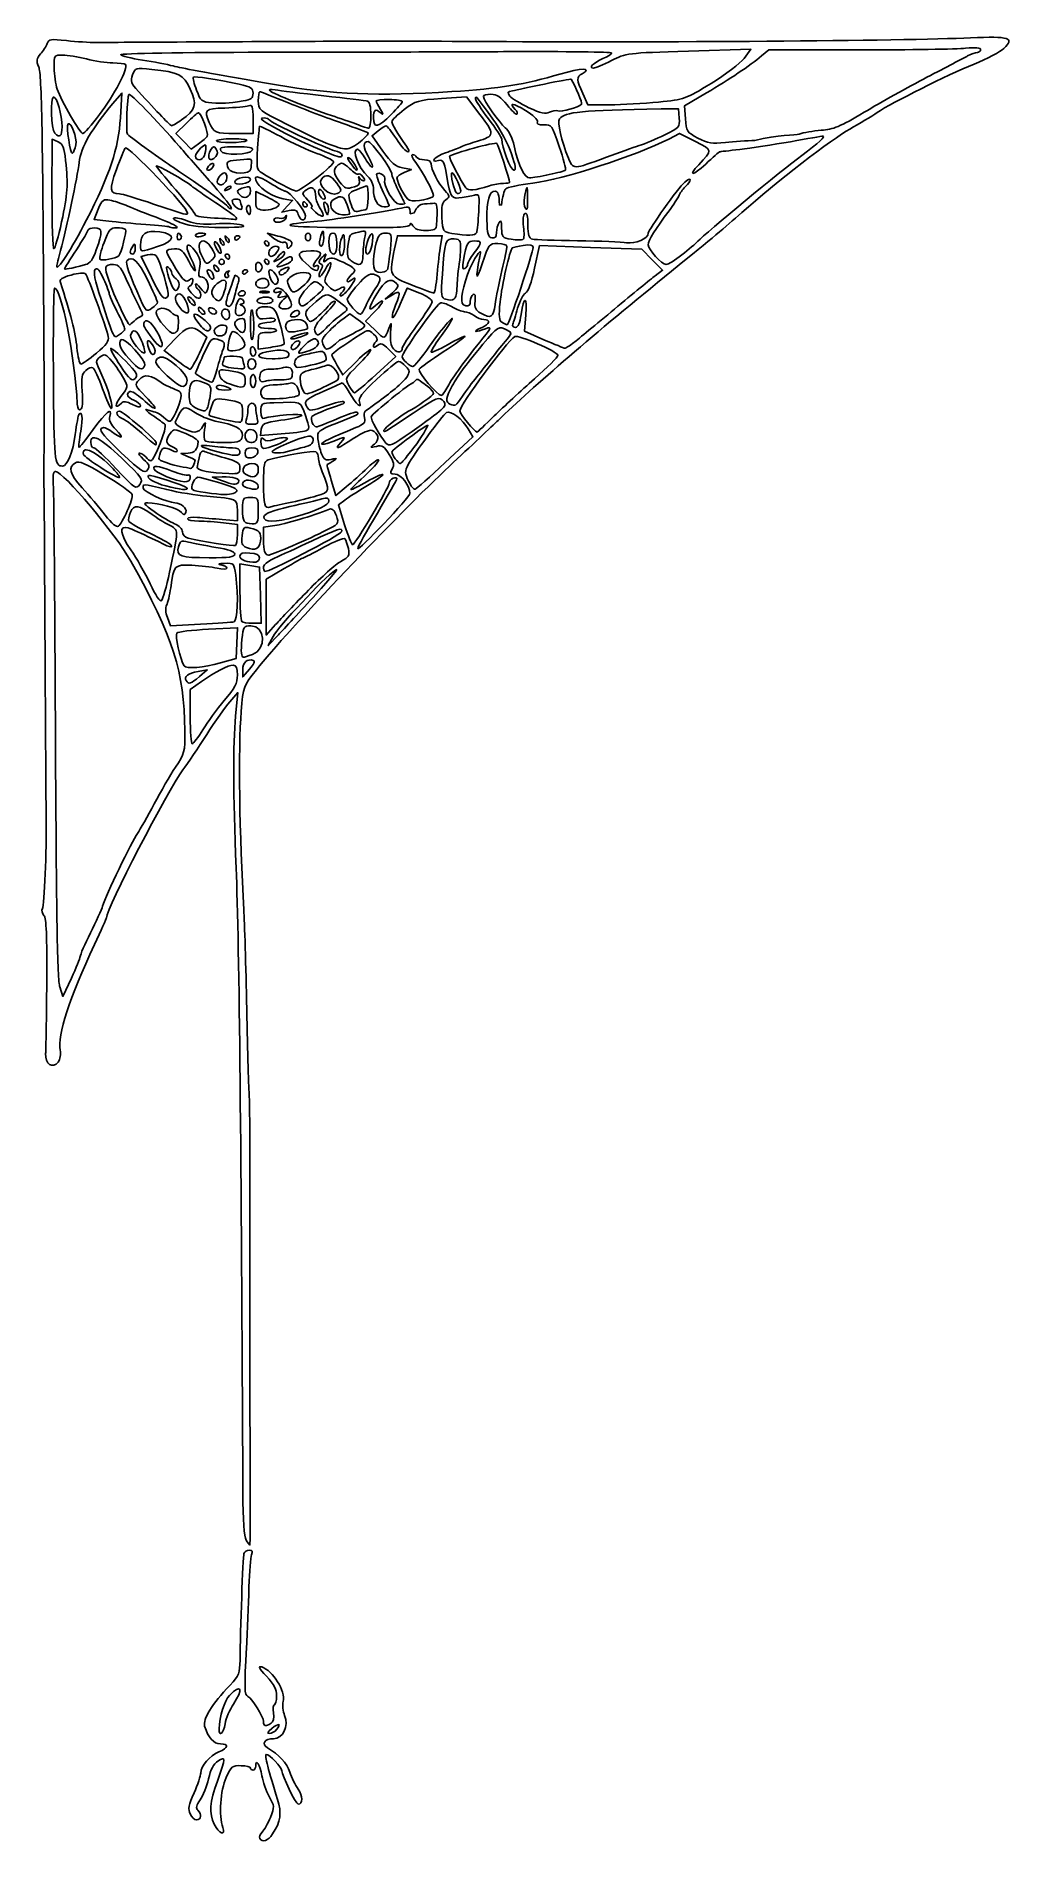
# Model space of a CAD drawing. Header units: centimetres. Extents: x -6.6 to 3.3, y -7.6 to 10.6.
import ezdxf

# ---------------------------------------------------------------- set-up
doc = ezdxf.new("R2010")
doc.units = ezdxf.units.CM
doc.header["$MEASUREMENT"] = 0
doc.layers.add('Layer 1', color=7, linetype='Continuous')

msp = doc.modelspace()

# ---------------------------------------------------------------- linework, layer by layer
at = {"layer": 'Layer 1'}
for points, knots in [([(-4.49524, -4.57092), (-4.51484, -4.53954), (-4.5264, -4.36684), (-4.52758, -4.08806), (-4.52758, -4.08806), (-4.54191, -0.6925), (-4.56501, 1.46186), (-4.59523, 2.21971), (-4.59523, 2.21971), (-4.62571, 2.98412), (-4.62752, 3.46193), (-4.60107, 3.75429), (-4.60107, 3.75429), (-4.60107, 3.75429), (-4.57952, 3.99242), (-4.57952, 3.99242), (-4.57952, 3.99242), (-4.57952, 3.99242), (-4.66033, 3.89981), (-4.66033, 3.89981), (-4.66033, 3.89981), (-4.70477, 3.84888), (-4.80955, 3.70005), (-4.89317, 3.56908), (-4.89317, 3.56908), (-4.97678, 3.43811), (-5.08498, 3.27734), (-5.13359, 3.21181), (-5.13359, 3.21181), (-5.28885, 3.00252), (-5.90621, 1.80939), (-5.90621, 1.71862), (-5.90621, 1.71862), (-5.90621, 1.71063), (-5.96087, 1.58794), (-6.02768, 1.44597), (-6.02768, 1.44597), (-6.28096, 0.90773), (-6.40322, 0.53092), (-6.37323, 0.38097), (-6.37323, 0.38097), (-6.36469, 0.33831), (-6.37393, 0.28741), (-6.39546, 0.25844), (-6.39546, 0.25844), (-6.44896, 0.18643), (-6.53022, 0.24188), (-6.5216, 0.34452), (-6.5216, 0.34452), (-6.51809, 0.38633), (-6.51313, 0.70864), (-6.51058, 1.06075), (-6.51058, 1.06075), (-6.5071, 1.54047), (-6.51425, 1.71097), (-6.53908, 1.74089), (-6.53908, 1.74089), (-6.55731, 1.76286), (-6.56413, 1.79393), (-6.55423, 1.80995), (-6.55423, 1.80995), (-6.53552, 1.84022), (-6.51044, 2.41917), (-6.51585, 2.69596), (-6.51585, 2.69596), (-6.5184, 2.82643), (-6.53593, 5.77495), (-6.5352, 5.95033), (-6.5352, 5.95033), (-6.53508, 5.97944), (-6.53639, 6.03599), (-6.5381, 6.07601), (-6.5381, 6.07601), (-6.54169, 6.15982), (-6.5417, 6.27049), (-6.53813, 6.39351), (-6.53813, 6.39351), (-6.53432, 6.52504), (-6.53434, 6.55559), (-6.53875, 7.41877), (-6.53875, 7.41877), (-6.55011, 9.64263), (-6.56092, 10.23843), (-6.59124, 10.31334), (-6.59124, 10.31334), (-6.61775, 10.37883), (-6.615, 10.39823), (-6.57248, 10.44563), (-6.57248, 10.44563), (-6.54507, 10.47617), (-6.51467, 10.52361), (-6.50492, 10.55105), (-6.50492, 10.55105), (-6.48893, 10.59608), (-6.4699, 10.59897), (-6.30916, 10.58078), (-6.30916, 10.58078), (-6.21123, 10.5697), (-6.07753, 10.56108), (-6.01205, 10.56164), (-6.01205, 10.56164), (-5.83716, 10.56311), (-4.32845, 10.57096), (-3.56465, 10.57436), (-3.56465, 10.57436), (-3.20085, 10.57598), (-2.50433, 10.57452), (-2.01684, 10.5711), (-2.01684, 10.5711), (-0.39255, 10.55973), (2.17406, 10.57953), (2.82879, 10.60847), (2.82879, 10.60847), (3.22496, 10.62599), (3.27725, 10.60927), (3.16564, 10.50076), (3.16564, 10.50076), (3.13111, 10.46718), (2.99569, 10.39628), (2.86473, 10.34321), (2.86473, 10.34321), (2.58853, 10.23128), (2.0395, 9.95685), (1.88577, 9.85387), (1.88577, 9.85387), (1.82756, 9.81488), (1.70254, 9.74005), (1.60795, 9.68758), (1.60795, 9.68758), (1.43658, 9.59252), (0.85482, 9.14234), (0.5178, 8.84399), (0.5178, 8.84399), (0.33257, 8.68001), (0.23916, 8.6022), (-0.19256, 8.25221), (-0.19256, 8.25221), (-0.97121, 7.62097), (-1.59511, 7.08442), (-1.9468, 6.74357), (-1.9468, 6.74357), (-2.00715, 6.68508), (-2.22895, 6.47672), (-2.43969, 6.28055), (-2.43969, 6.28055), (-2.94324, 5.81182), (-4.08135, 4.61263), (-4.39101, 4.22451), (-4.39101, 4.22451), (-4.52228, 4.05998), (-4.52252, 4.05932), (-4.54443, 3.80117), (-4.54443, 3.80117), (-4.57425, 3.44991), (-4.56199, 2.5311), (-4.51769, 1.79638), (-4.51769, 1.79638), (-4.51067, 1.67996), (-4.49748, 1.22938), (-4.48839, 0.79508), (-4.48839, 0.79508), (-4.47929, 0.36078), (-4.46792, -0.03212), (-4.46312, -0.07805), (-4.46312, -0.07805), (-4.45832, -0.12397), (-4.45568, -0.70328), (-4.45726, -1.3654), (-4.45726, -1.3654), (-4.45883, -2.02752), (-4.45765, -3.03062), (-4.45464, -3.59451), (-4.45464, -3.59451), (-4.45162, -4.1584), (-4.45266, -4.61977), (-4.45695, -4.61977), (-4.45695, -4.61977), (-4.46123, -4.61977), (-4.47846, -4.59779), (-4.49524, -4.57092)], [0, 0, 0, 0, 0.02173913, 0.02173913, 0.02173913, 0.02173913, 0.04347826, 0.04347826, 0.04347826, 0.04347826, 0.06521739, 0.06521739, 0.06521739, 0.06521739, 0.08695652, 0.08695652, 0.08695652, 0.08695652, 0.10869565, 0.10869565, 0.10869565, 0.10869565, 0.13043478, 0.13043478, 0.13043478, 0.13043478, 0.15217391, 0.15217391, 0.15217391, 0.15217391, 0.17391304, 0.17391304, 0.17391304, 0.17391304, 0.19565217, 0.19565217, 0.19565217, 0.19565217, 0.2173913, 0.2173913, 0.2173913, 0.2173913, 0.23913043, 0.23913043, 0.23913043, 0.23913043, 0.26086957, 0.26086957, 0.26086957, 0.26086957, 0.2826087, 0.2826087, 0.2826087, 0.2826087, 0.30434783, 0.30434783, 0.30434783, 0.30434783, 0.32608696, 0.32608696, 0.32608696, 0.32608696, 0.34782609, 0.34782609, 0.34782609, 0.34782609, 0.36956522, 0.36956522, 0.36956522, 0.36956522, 0.39130435, 0.39130435, 0.39130435, 0.39130435, 0.41304348, 0.41304348, 0.41304348, 0.41304348, 0.43478261, 0.43478261, 0.43478261, 0.43478261, 0.45652174, 0.45652174, 0.45652174, 0.45652174, 0.47826087, 0.47826087, 0.47826087, 0.47826087, 0.5, 0.5, 0.5, 0.5, 0.52173913, 0.52173913, 0.52173913, 0.52173913, 0.54347826, 0.54347826, 0.54347826, 0.54347826, 0.56521739, 0.56521739, 0.56521739, 0.56521739, 0.58695652, 0.58695652, 0.58695652, 0.58695652, 0.60869565, 0.60869565, 0.60869565, 0.60869565, 0.63043478, 0.63043478, 0.63043478, 0.63043478, 0.65217391, 0.65217391, 0.65217391, 0.65217391, 0.67391304, 0.67391304, 0.67391304, 0.67391304, 0.69565217, 0.69565217, 0.69565217, 0.69565217, 0.7173913, 0.7173913, 0.7173913, 0.7173913, 0.73913043, 0.73913043, 0.73913043, 0.73913043, 0.76086957, 0.76086957, 0.76086957, 0.76086957, 0.7826087, 0.7826087, 0.7826087, 0.7826087, 0.80434783, 0.80434783, 0.80434783, 0.80434783, 0.82608696, 0.82608696, 0.82608696, 0.82608696, 0.84782609, 0.84782609, 0.84782609, 0.84782609, 0.86956522, 0.86956522, 0.86956522, 0.86956522, 0.89130435, 0.89130435, 0.89130435, 0.89130435, 0.91304348, 0.91304348, 0.91304348, 0.91304348, 0.93478261, 0.93478261, 0.93478261, 0.93478261, 0.95652174, 0.95652174, 0.95652174, 0.95652174, 1, 1, 1, 1]), ([(-5.9766, 9.83309), (-5.83101, 10.02323), (-5.68287, 10.3087), (-5.71377, 10.33959), (-5.71377, 10.33959), (-5.7226, 10.34842), (-5.78084, 10.35565), (-5.84319, 10.35565), (-5.84319, 10.35565), (-5.90553, 10.35565), (-6.02511, 10.37351), (-6.10892, 10.39533), (-6.10892, 10.39533), (-6.19272, 10.41716), (-6.30046, 10.43502), (-6.34833, 10.43502), (-6.34833, 10.43502), (-6.43479, 10.43502), (-6.43538, 10.43416), (-6.43538, 10.30668), (-6.43538, 10.30668), (-6.43538, 10.23609), (-6.42145, 10.13837), (-6.40442, 10.08953), (-6.40442, 10.08953), (-6.36339, 9.97183), (-6.17198, 9.64127), (-6.14485, 9.64127), (-6.14485, 9.64127), (-6.1331, 9.64127), (-6.05739, 9.72759), (-5.9766, 9.83309)], [0, 0, 0, 0, 0.11111111, 0.11111111, 0.11111111, 0.11111111, 0.22222222, 0.22222222, 0.22222222, 0.22222222, 0.33333333, 0.33333333, 0.33333333, 0.33333333, 0.44444444, 0.44444444, 0.44444444, 0.44444444, 0.55555556, 0.55555556, 0.55555556, 0.55555556, 0.66666667, 0.66666667, 0.66666667, 0.66666667, 0.77777778, 0.77777778, 0.77777778, 0.77777778, 1, 1, 1, 1]), ([(-0.3251, 9.95988), (-0.06188, 9.98689), (-0.05125, 9.99065), (0.206, 10.14806), (0.206, 10.14806), (0.35038, 10.23641), (0.50021, 10.35025), (0.53896, 10.40105), (0.53896, 10.40105), (0.53896, 10.40105), (0.6094, 10.49341), (0.6094, 10.49341), (0.6094, 10.49341), (0.6094, 10.49341), (-0.02119, 10.4743), (-0.02119, 10.4743), (-0.02119, 10.4743), (-0.64645, 10.45536), (-0.65305, 10.45456), (-0.8018, 10.37896), (-0.8018, 10.37896), (-0.88431, 10.33704), (-0.96593, 10.30273), (-0.98318, 10.30273), (-0.98318, 10.30273), (-1.03785, 10.30273), (-0.98191, 10.35962), (-0.88913, 10.39839), (-0.88913, 10.39839), (-0.83997, 10.41893), (-0.79975, 10.4445), (-0.79975, 10.45522), (-0.79975, 10.45522), (-0.79975, 10.46594), (-1.26707, 10.47229), (-1.83824, 10.46934), (-1.83824, 10.46934), (-2.40941, 10.46639), (-3.52927, 10.46337), (-4.32682, 10.46262), (-4.32682, 10.46262), (-5.12437, 10.46187), (-5.77062, 10.45109), (-5.76294, 10.43866), (-5.76294, 10.43866), (-5.75526, 10.42623), (-5.65636, 10.40162), (-5.54317, 10.38396), (-5.54317, 10.38396), (-5.42997, 10.3663), (-5.29004, 10.33962), (-5.23221, 10.32467), (-5.23221, 10.32467), (-5.13798, 10.30032), (-4.98587, 10.27255), (-4.18642, 10.13377), (-4.18642, 10.13377), (-3.62934, 10.03706), (-3.15676, 10.01891), (-2.41442, 10.06572), (-2.41442, 10.06572), (-1.93309, 10.09606), (-1.67213, 10.13823), (-1.32206, 10.24222), (-1.32206, 10.24222), (-1.1086, 10.30563), (-0.98787, 10.30794), (-1.09763, 10.24651), (-1.09763, 10.24651), (-1.15575, 10.21399), (-1.15485, 10.18431), (-1.09151, 10.04476), (-1.09151, 10.04476), (-1.09151, 10.04476), (-1.04047, 9.93231), (-1.04047, 9.93231), (-1.04047, 9.93231), (-1.04047, 9.93231), (-0.81708, 9.93231), (-0.81708, 9.93231), (-0.81708, 9.93231), (-0.69422, 9.93231), (-0.47283, 9.94472), (-0.3251, 9.95988)], [0, 0, 0, 0, 0.04545455, 0.04545455, 0.04545455, 0.04545455, 0.09090909, 0.09090909, 0.09090909, 0.09090909, 0.13636364, 0.13636364, 0.13636364, 0.13636364, 0.18181818, 0.18181818, 0.18181818, 0.18181818, 0.22727273, 0.22727273, 0.22727273, 0.22727273, 0.27272727, 0.27272727, 0.27272727, 0.27272727, 0.31818182, 0.31818182, 0.31818182, 0.31818182, 0.36363636, 0.36363636, 0.36363636, 0.36363636, 0.40909091, 0.40909091, 0.40909091, 0.40909091, 0.45454545, 0.45454545, 0.45454545, 0.45454545, 0.5, 0.5, 0.5, 0.5, 0.54545455, 0.54545455, 0.54545455, 0.54545455, 0.59090909, 0.59090909, 0.59090909, 0.59090909, 0.63636364, 0.63636364, 0.63636364, 0.63636364, 0.68181818, 0.68181818, 0.68181818, 0.68181818, 0.72727273, 0.72727273, 0.72727273, 0.72727273, 0.77272727, 0.77272727, 0.77272727, 0.77272727, 0.81818182, 0.81818182, 0.81818182, 0.81818182, 0.86363636, 0.86363636, 0.86363636, 0.86363636, 0.90909091, 0.90909091, 0.90909091, 0.90909091, 1, 1, 1, 1]), ([(0.64733, 9.57193), (0.88568, 9.63281), (1.055, 9.62144), (1.09759, 9.63579), (1.09759, 9.63579), (1.13818, 9.65133), (1.2375, 9.66864), (1.3183, 9.67425), (1.3183, 9.67425), (1.44268, 9.68288), (1.50964, 9.71098), (1.75486, 9.85744), (1.75486, 9.85744), (1.91417, 9.95258), (2.1993, 10.1113), (2.38848, 10.21014), (2.38848, 10.21014), (2.57765, 10.30898), (2.7622, 10.4059), (2.79858, 10.4255), (2.79858, 10.4255), (2.83496, 10.44511), (2.87961, 10.46123), (2.8978, 10.46132), (2.8978, 10.46132), (2.91599, 10.46141), (2.93087, 10.47444), (2.93087, 10.49028), (2.93087, 10.49028), (2.93087, 10.50955), (2.88052, 10.51382), (2.77874, 10.50316), (2.77874, 10.50316), (2.69506, 10.49441), (2.2136, 10.48726), (1.70883, 10.48727), (1.70883, 10.48727), (1.70883, 10.48727), (0.79105, 10.4873), (0.79105, 10.4873), (0.79105, 10.4873), (0.79105, 10.4873), (0.71664, 10.42556), (0.71664, 10.42556), (0.71664, 10.42556), (0.59737, 10.32659), (0.39415, 10.19073), (0.15813, 10.05218), (0.15813, 10.05218), (0.15813, 10.05218), (-0.06137, 9.92332), (-0.06137, 9.92332), (-0.06137, 9.92332), (-0.06137, 9.92332), (-0.05353, 9.79086), (-0.05353, 9.79086), (-0.05353, 9.79086), (-0.04599, 9.66341), (-0.04119, 9.65605), (0.07337, 9.5962), (0.07337, 9.5962), (0.175, 9.54309), (0.21567, 9.53645), (0.35118, 9.55084), (0.35118, 9.55084), (0.4385, 9.56011), (0.57176, 9.5696), (0.64733, 9.57193)], [0, 0, 0, 0, 0.05555556, 0.05555556, 0.05555556, 0.05555556, 0.11111111, 0.11111111, 0.11111111, 0.11111111, 0.16666667, 0.16666667, 0.16666667, 0.16666667, 0.22222222, 0.22222222, 0.22222222, 0.22222222, 0.27777778, 0.27777778, 0.27777778, 0.27777778, 0.33333333, 0.33333333, 0.33333333, 0.33333333, 0.38888889, 0.38888889, 0.38888889, 0.38888889, 0.44444444, 0.44444444, 0.44444444, 0.44444444, 0.5, 0.5, 0.5, 0.5, 0.55555556, 0.55555556, 0.55555556, 0.55555556, 0.61111111, 0.61111111, 0.61111111, 0.61111111, 0.66666667, 0.66666667, 0.66666667, 0.66666667, 0.72222222, 0.72222222, 0.72222222, 0.72222222, 0.77777778, 0.77777778, 0.77777778, 0.77777778, 0.83333333, 0.83333333, 0.83333333, 0.83333333, 0.88888889, 0.88888889, 0.88888889, 0.88888889, 1, 1, 1, 1]), ([(-5.14821, 9.77998), (-5.0042, 9.87866), (-4.98745, 9.93713), (-5.05926, 10.09045), (-5.05926, 10.09045), (-5.12841, 10.2381), (-5.17253, 10.26069), (-5.44949, 10.29024), (-5.44949, 10.29024), (-5.61193, 10.30757), (-5.61497, 10.3067), (-5.6423, 10.23481), (-5.6423, 10.23481), (-5.66693, 10.17003), (-5.66028, 10.15106), (-5.58341, 10.06689), (-5.58341, 10.06689), (-5.39283, 9.8582), (-5.25933, 9.72065), (-5.24739, 9.72065), (-5.24739, 9.72065), (-5.24046, 9.72065), (-5.19583, 9.74735), (-5.14821, 9.77998)], [0, 0, 0, 0, 0.14285714, 0.14285714, 0.14285714, 0.14285714, 0.28571429, 0.28571429, 0.28571429, 0.28571429, 0.42857143, 0.42857143, 0.42857143, 0.42857143, 0.57142857, 0.57142857, 0.57142857, 0.57142857, 0.71428571, 0.71428571, 0.71428571, 0.71428571, 1, 1, 1, 1]), ([(-4.52376, 9.97167), (-4.44257, 9.98473), (-4.42455, 9.99866), (-4.42455, 10.04835), (-4.42455, 10.04835), (-4.42455, 10.10006), (-4.44515, 10.11362), (-4.56345, 10.13976), (-4.56345, 10.13976), (-4.7902, 10.18986), (-5.0147, 10.22411), (-5.02816, 10.21064), (-5.02816, 10.21064), (-5.03507, 10.20373), (-5.02041, 10.14488), (-4.99558, 10.07986), (-4.99558, 10.07986), (-4.9532, 9.96888), (-4.94366, 9.96108), (-4.83963, 9.95231), (-4.83963, 9.95231), (-4.72505, 9.94264), (-4.69154, 9.9447), (-4.52376, 9.97167)], [0, 0, 0, 0, 0.14285714, 0.14285714, 0.14285714, 0.14285714, 0.28571429, 0.28571429, 0.28571429, 0.28571429, 0.42857143, 0.42857143, 0.42857143, 0.42857143, 0.57142857, 0.57142857, 0.57142857, 0.57142857, 0.71428571, 0.71428571, 0.71428571, 0.71428571, 1, 1, 1, 1]), ([(-6.10833, 8.76815), (-5.87236, 9.22553), (-5.7852, 9.48797), (-5.76575, 9.79973), (-5.76575, 9.79973), (-5.76575, 9.79973), (-5.75008, 10.05079), (-5.75008, 10.05079), (-5.75008, 10.05079), (-5.75008, 10.05079), (-5.84084, 9.94525), (-5.84084, 9.94525), (-5.84084, 9.94525), (-6.04879, 9.70344), (-6.16511, 9.501), (-6.18271, 9.35023), (-6.18271, 9.35023), (-6.20039, 9.19878), (-6.30707, 8.69601), (-6.37164, 8.4598), (-6.37164, 8.4598), (-6.39215, 8.3848), (-6.40886, 8.31337), (-6.40879, 8.30105), (-6.40879, 8.30105), (-6.40845, 8.24252), (-6.26225, 8.4698), (-6.10833, 8.76815)], [0, 0, 0, 0, 0.125, 0.125, 0.125, 0.125, 0.25, 0.25, 0.25, 0.25, 0.375, 0.375, 0.375, 0.375, 0.5, 0.5, 0.5, 0.5, 0.625, 0.625, 0.625, 0.625, 0.75, 0.75, 0.75, 0.75, 1, 1, 1, 1]), ([(-4.82492, 9.11917), (-4.93214, 9.2409), (-5.08534, 9.41531), (-5.16538, 9.50675), (-5.16538, 9.50675), (-5.41078, 9.78713), (-5.66563, 10.04942), (-5.67933, 10.03572), (-5.67933, 10.03572), (-5.69705, 10.018), (-5.71102, 9.64842), (-5.6945, 9.63439), (-5.6945, 9.63439), (-5.6364, 9.58502), (-5.34314, 9.3722), (-5.23003, 9.29731), (-5.23003, 9.29731), (-4.94945, 9.11153), (-4.69235, 8.92706), (-4.67507, 8.8991), (-4.67507, 8.8991), (-4.66534, 8.88335), (-4.65121, 8.87662), (-4.64368, 8.88415), (-4.64368, 8.88415), (-4.63614, 8.89169), (-4.7177, 8.99744), (-4.82492, 9.11917)], [0, 0, 0, 0, 0.125, 0.125, 0.125, 0.125, 0.25, 0.25, 0.25, 0.25, 0.375, 0.375, 0.375, 0.375, 0.5, 0.5, 0.5, 0.5, 0.625, 0.625, 0.625, 0.625, 0.75, 0.75, 0.75, 0.75, 1, 1, 1, 1]), ([(-3.33992, 9.56057), (-3.28908, 9.60272), (-3.25337, 9.64199), (-3.26055, 9.64784), (-3.26055, 9.64784), (-3.26773, 9.65369), (-3.38672, 9.69783), (-3.52496, 9.74592), (-3.52496, 9.74592), (-3.66321, 9.79401), (-3.90382, 9.88538), (-4.05967, 9.94898), (-4.05967, 9.94898), (-4.21551, 10.01257), (-4.34946, 10.0646), (-4.35732, 10.0646), (-4.35732, 10.0646), (-4.36519, 10.0646), (-4.37163, 10.02303), (-4.37163, 9.97222), (-4.37163, 9.97222), (-4.37163, 9.88105), (-4.36773, 9.87787), (-4.07397, 9.72981), (-4.07397, 9.72981), (-3.74057, 9.56176), (-3.56367, 9.48843), (-3.48527, 9.48575), (-3.48527, 9.48575), (-3.45617, 9.48476), (-3.39076, 9.51843), (-3.33992, 9.56057)], [0, 0, 0, 0, 0.11111111, 0.11111111, 0.11111111, 0.11111111, 0.22222222, 0.22222222, 0.22222222, 0.22222222, 0.33333333, 0.33333333, 0.33333333, 0.33333333, 0.44444444, 0.44444444, 0.44444444, 0.44444444, 0.55555556, 0.55555556, 0.55555556, 0.55555556, 0.66666667, 0.66666667, 0.66666667, 0.66666667, 0.77777778, 0.77777778, 0.77777778, 0.77777778, 1, 1, 1, 1]), ([(-3.23392, 9.82731), (-3.23392, 9.91127), (-3.24613, 9.96382), (-3.26699, 9.96962), (-3.26699, 9.96962), (-3.28518, 9.97467), (-3.48461, 9.99869), (-3.71017, 10.02299), (-3.71017, 10.02299), (-3.93573, 10.04729), (-4.15599, 10.07404), (-4.19965, 10.08243), (-4.19965, 10.08243), (-4.25048, 10.09221), (-4.26951, 10.08861), (-4.25257, 10.07243), (-4.25257, 10.07243), (-4.22335, 10.04454), (-3.85842, 9.89841), (-3.6308, 9.82346), (-3.6308, 9.82346), (-3.55076, 9.79711), (-3.43765, 9.75776), (-3.37944, 9.73603), (-3.37944, 9.73603), (-3.32123, 9.71429), (-3.26468, 9.69599), (-3.25376, 9.69535), (-3.25376, 9.69535), (-3.24285, 9.69471), (-3.23392, 9.75409), (-3.23392, 9.82731)], [0, 0, 0, 0, 0.11111111, 0.11111111, 0.11111111, 0.11111111, 0.22222222, 0.22222222, 0.22222222, 0.22222222, 0.33333333, 0.33333333, 0.33333333, 0.33333333, 0.44444444, 0.44444444, 0.44444444, 0.44444444, 0.55555556, 0.55555556, 0.55555556, 0.55555556, 0.66666667, 0.66666667, 0.66666667, 0.66666667, 0.77777778, 0.77777778, 0.77777778, 0.77777778, 1, 1, 1, 1]), ([(-1.34323, 9.87024), (-1.30999, 9.85749), (-1.13394, 9.90681), (-1.10329, 9.93746), (-1.10329, 9.93746), (-1.09213, 9.94862), (-1.16395, 10.1186), (-1.21015, 10.19038), (-1.21015, 10.19038), (-1.21252, 10.19407), (-1.33249, 10.17215), (-1.47675, 10.14165), (-1.47675, 10.14165), (-1.621, 10.11116), (-1.76686, 10.08086), (-1.80089, 10.07432), (-1.80089, 10.07432), (-1.85452, 10.06401), (-1.85804, 10.05673), (-1.82735, 10.01964), (-1.82735, 10.01964), (-1.80787, 9.9961), (-1.72165, 9.94358), (-1.63573, 9.90291), (-1.63573, 9.90291), (-1.51465, 9.8456), (-1.46808, 9.8351), (-1.42861, 9.85622), (-1.42861, 9.85622), (-1.40061, 9.87121), (-1.36219, 9.87752), (-1.34323, 9.87024)], [0, 0, 0, 0, 0.11111111, 0.11111111, 0.11111111, 0.11111111, 0.22222222, 0.22222222, 0.22222222, 0.22222222, 0.33333333, 0.33333333, 0.33333333, 0.33333333, 0.44444444, 0.44444444, 0.44444444, 0.44444444, 0.55555556, 0.55555556, 0.55555556, 0.55555556, 0.66666667, 0.66666667, 0.66666667, 0.66666667, 0.77777778, 0.77777778, 0.77777778, 0.77777778, 1, 1, 1, 1]), ([(-6.356, 9.71096), (-6.356, 9.82486), (-6.40792, 10.01169), (-6.43957, 10.01169), (-6.43957, 10.01169), (-6.47446, 10.01169), (-6.46591, 9.68238), (-6.43009, 9.64656), (-6.43009, 9.64656), (-6.37644, 9.59292), (-6.356, 9.61068), (-6.356, 9.71096)], [0, 0, 0, 0, 0.25, 0.25, 0.25, 0.25, 0.5, 0.5, 0.5, 0.5, 1, 1, 1, 1]), ([(-4.42455, 9.78857), (-4.42455, 9.91673), (-4.43056, 9.934), (-4.47085, 9.92142), (-4.47085, 9.92142), (-4.49631, 9.91348), (-4.60347, 9.90374), (-4.70897, 9.8998), (-4.70897, 9.8998), (-4.9145, 9.89211), (-4.92454, 9.88298), (-4.86826, 9.75496), (-4.86826, 9.75496), (-4.82223, 9.65025), (-4.80323, 9.64213), (-4.60314, 9.64168), (-4.60314, 9.64168), (-4.60314, 9.64168), (-4.42455, 9.64127), (-4.42455, 9.64127), (-4.42455, 9.64127), (-4.42455, 9.64127), (-4.42455, 9.78857), (-4.42455, 9.78857)], [0, 0, 0, 0, 0.14285714, 0.14285714, 0.14285714, 0.14285714, 0.28571429, 0.28571429, 0.28571429, 0.28571429, 0.42857143, 0.42857143, 0.42857143, 0.42857143, 0.57142857, 0.57142857, 0.57142857, 0.57142857, 0.71428571, 0.71428571, 0.71428571, 0.71428571, 1, 1, 1, 1]), ([(-2.16326, 8.64247), (-2.15739, 8.66066), (-2.14827, 8.75595), (-2.14299, 8.85422), (-2.14299, 8.85422), (-2.13486, 9.00547), (-2.13967, 9.03121), (-2.17433, 9.02189), (-2.17433, 9.02189), (-2.19685, 9.01584), (-2.25847, 9.00363), (-2.31125, 8.99476), (-2.31125, 8.99476), (-2.40788, 8.97852), (-2.42789, 8.99731), (-2.45041, 9.12533), (-2.45041, 9.12533), (-2.4929, 9.36697), (-2.49882, 9.38136), (-2.55024, 9.36791), (-2.55024, 9.36791), (-2.64672, 9.34268), (-2.58447, 9.41149), (-2.47837, 9.44735), (-2.47837, 9.44735), (-2.42098, 9.46675), (-2.35021, 9.49396), (-2.32111, 9.50781), (-2.32111, 9.50781), (-2.292, 9.52166), (-2.21745, 9.54738), (-2.15543, 9.56496), (-2.15543, 9.56496), (-1.98018, 9.61463), (-1.97825, 9.63569), (-2.13069, 9.83493), (-2.13069, 9.83493), (-2.13069, 9.83493), (-2.26766, 10.01395), (-2.26766, 10.01395), (-2.26766, 10.01395), (-2.26766, 10.01395), (-2.51928, 9.99622), (-2.51928, 9.99622), (-2.51928, 9.99622), (-2.75412, 9.97968), (-2.77928, 9.97218), (-2.89658, 9.88382), (-2.89658, 9.88382), (-2.9657, 9.83175), (-3.02221, 9.77671), (-3.02216, 9.76151), (-3.02216, 9.76151), (-3.02206, 9.73482), (-2.96454, 9.63927), (-2.87412, 9.51559), (-2.87412, 9.51559), (-2.84827, 9.48024), (-2.84256, 9.45606), (-2.86007, 9.45606), (-2.86007, 9.45606), (-2.87629, 9.45606), (-2.92834, 9.51538), (-2.97575, 9.58788), (-2.97575, 9.58788), (-3.02315, 9.66038), (-3.06955, 9.71991), (-3.07885, 9.72017), (-3.07885, 9.72017), (-3.08816, 9.72043), (-3.12387, 9.69781), (-3.15823, 9.66989), (-3.15823, 9.66989), (-3.15823, 9.66989), (-3.22069, 9.61914), (-3.22069, 9.61914), (-3.22069, 9.61914), (-3.22069, 9.61914), (-3.11197, 9.46484), (-3.11197, 9.46484), (-3.11197, 9.46484), (-3.02492, 9.3413), (-2.98536, 9.3075), (-2.91353, 9.29529), (-2.91353, 9.29529), (-2.91353, 9.29529), (-2.82382, 9.28005), (-2.82382, 9.28005), (-2.82382, 9.28005), (-2.82382, 9.28005), (-2.89658, 9.24965), (-2.89658, 9.24965), (-2.89658, 9.24965), (-2.9366, 9.23293), (-2.96934, 9.20745), (-2.96934, 9.19303), (-2.96934, 9.19303), (-2.96934, 9.14127), (-2.88051, 8.98185), (-2.84383, 8.96777), (-2.84383, 8.96777), (-2.78601, 8.94558), (-2.59873, 8.98291), (-2.60048, 9.01627), (-2.60048, 9.01627), (-2.60269, 9.05833), (-2.7067, 9.25121), (-2.77932, 9.34792), (-2.77932, 9.34792), (-2.81305, 9.39285), (-2.82863, 9.4296), (-2.81395, 9.4296), (-2.81395, 9.4296), (-2.79927, 9.4296), (-2.77989, 9.4177), (-2.7709, 9.40315), (-2.7709, 9.40315), (-2.76191, 9.38859), (-2.72548, 9.37669), (-2.68996, 9.37669), (-2.68996, 9.37669), (-2.64927, 9.37669), (-2.62538, 9.36152), (-2.62538, 9.33569), (-2.62538, 9.33569), (-2.62538, 9.28009), (-2.55194, 9.13859), (-2.4852, 9.06561), (-2.4852, 9.06561), (-2.43377, 9.00937), (-2.43327, 9.00392), (-2.47665, 8.9722), (-2.47665, 8.9722), (-2.51276, 8.9458), (-2.52094, 8.90724), (-2.51452, 8.7938), (-2.51452, 8.7938), (-2.50644, 8.65123), (-2.50494, 8.64884), (-2.41371, 8.63272), (-2.41371, 8.63272), (-2.25597, 8.60485), (-2.17437, 8.60803), (-2.16326, 8.64247)], [0, 0, 0, 0, 0.02702703, 0.02702703, 0.02702703, 0.02702703, 0.05405405, 0.05405405, 0.05405405, 0.05405405, 0.08108108, 0.08108108, 0.08108108, 0.08108108, 0.10810811, 0.10810811, 0.10810811, 0.10810811, 0.13513514, 0.13513514, 0.13513514, 0.13513514, 0.16216216, 0.16216216, 0.16216216, 0.16216216, 0.18918919, 0.18918919, 0.18918919, 0.18918919, 0.21621622, 0.21621622, 0.21621622, 0.21621622, 0.24324324, 0.24324324, 0.24324324, 0.24324324, 0.27027027, 0.27027027, 0.27027027, 0.27027027, 0.2972973, 0.2972973, 0.2972973, 0.2972973, 0.32432432, 0.32432432, 0.32432432, 0.32432432, 0.35135135, 0.35135135, 0.35135135, 0.35135135, 0.37837838, 0.37837838, 0.37837838, 0.37837838, 0.40540541, 0.40540541, 0.40540541, 0.40540541, 0.43243243, 0.43243243, 0.43243243, 0.43243243, 0.45945946, 0.45945946, 0.45945946, 0.45945946, 0.48648649, 0.48648649, 0.48648649, 0.48648649, 0.51351351, 0.51351351, 0.51351351, 0.51351351, 0.54054054, 0.54054054, 0.54054054, 0.54054054, 0.56756757, 0.56756757, 0.56756757, 0.56756757, 0.59459459, 0.59459459, 0.59459459, 0.59459459, 0.62162162, 0.62162162, 0.62162162, 0.62162162, 0.64864865, 0.64864865, 0.64864865, 0.64864865, 0.67567568, 0.67567568, 0.67567568, 0.67567568, 0.7027027, 0.7027027, 0.7027027, 0.7027027, 0.72972973, 0.72972973, 0.72972973, 0.72972973, 0.75675676, 0.75675676, 0.75675676, 0.75675676, 0.78378378, 0.78378378, 0.78378378, 0.78378378, 0.81081081, 0.81081081, 0.81081081, 0.81081081, 0.83783784, 0.83783784, 0.83783784, 0.83783784, 0.86486486, 0.86486486, 0.86486486, 0.86486486, 0.89189189, 0.89189189, 0.89189189, 0.89189189, 0.91891892, 0.91891892, 0.91891892, 0.91891892, 0.94594595, 0.94594595, 0.94594595, 0.94594595, 1, 1, 1, 1]), ([(-3.02776, 9.8341), (-2.96652, 9.89649), (-2.91642, 9.95602), (-2.91642, 9.96639), (-2.91642, 9.96639), (-2.91642, 9.97675), (-2.97595, 9.98523), (-3.04871, 9.98523), (-3.04871, 9.98523), (-3.12147, 9.98523), (-3.181, 9.97886), (-3.181, 9.97107), (-3.181, 9.97107), (-3.181, 9.96328), (-3.16096, 9.92459), (-3.13646, 9.88508), (-3.13646, 9.88508), (-3.10881, 9.84048), (-3.1058, 9.82579), (-3.12853, 9.84632), (-3.12853, 9.84632), (-3.18605, 9.8983), (-3.20746, 9.88574), (-3.20746, 9.80002), (-3.20746, 9.80002), (-3.20746, 9.69045), (-3.15988, 9.69947), (-3.02776, 9.8341)], [0, 0, 0, 0, 0.125, 0.125, 0.125, 0.125, 0.25, 0.25, 0.25, 0.25, 0.375, 0.375, 0.375, 0.375, 0.5, 0.5, 0.5, 0.5, 0.625, 0.625, 0.625, 0.625, 0.75, 0.75, 0.75, 0.75, 1, 1, 1, 1]), ([(-1.81062, 9.43622), (-1.84082, 9.52717), (-1.92552, 9.68493), (-1.99885, 9.78679), (-1.99885, 9.78679), (-2.16511, 10.01775), (-2.17559, 10.02992), (-2.17559, 9.9921), (-2.17559, 9.9921), (-2.17559, 9.97551), (-2.11606, 9.88426), (-2.0433, 9.78933), (-2.0433, 9.78933), (-1.97054, 9.6944), (-1.911, 9.60246), (-1.911, 9.58502), (-1.911, 9.58502), (-1.911, 9.50795), (-1.81881, 9.27085), (-1.78884, 9.27085), (-1.78884, 9.27085), (-1.76465, 9.27085), (-1.77051, 9.3154), (-1.81062, 9.43622)], [0, 0, 0, 0, 0.14285714, 0.14285714, 0.14285714, 0.14285714, 0.28571429, 0.28571429, 0.28571429, 0.28571429, 0.42857143, 0.42857143, 0.42857143, 0.42857143, 0.57142857, 0.57142857, 0.57142857, 0.57142857, 0.71428571, 0.71428571, 0.71428571, 0.71428571, 1, 1, 1, 1]), ([(-1.42993, 9.22666), (-1.34724, 9.24415), (-1.27348, 9.26456), (-1.26601, 9.27203), (-1.26601, 9.27203), (-1.25855, 9.27949), (-1.28654, 9.38646), (-1.32823, 9.50974), (-1.32823, 9.50974), (-1.40155, 9.72655), (-1.40663, 9.73375), (-1.48358, 9.73019), (-1.48358, 9.73019), (-1.53794, 9.72767), (-1.55907, 9.73711), (-1.55028, 9.76001), (-1.55028, 9.76001), (-1.54282, 9.77945), (-1.59365, 9.82813), (-1.67129, 9.87591), (-1.67129, 9.87591), (-1.79616, 9.95274), (-1.84595, 9.95721), (-1.77386, 9.88513), (-1.77386, 9.88513), (-1.75664, 9.86791), (-1.74925, 9.84712), (-1.75744, 9.83893), (-1.75744, 9.83893), (-1.76563, 9.83074), (-1.81049, 9.87221), (-1.85712, 9.93109), (-1.85712, 9.93109), (-1.92146, 10.01233), (-1.96051, 10.03815), (-2.01906, 10.03815), (-2.01906, 10.03815), (-2.06149, 10.03815), (-2.09621, 10.02828), (-2.09621, 10.01622), (-2.09621, 10.01622), (-2.09621, 9.97839), (-1.93508, 9.7491), (-1.87448, 9.70072), (-1.87448, 9.70072), (-1.84004, 9.67321), (-1.80382, 9.59849), (-1.78503, 9.51619), (-1.78503, 9.51619), (-1.73623, 9.30241), (-1.68216, 9.19124), (-1.62793, 9.19318), (-1.62793, 9.19318), (-1.60172, 9.19411), (-1.51262, 9.20918), (-1.42993, 9.22666)], [0, 0, 0, 0, 0.06666667, 0.06666667, 0.06666667, 0.06666667, 0.13333333, 0.13333333, 0.13333333, 0.13333333, 0.2, 0.2, 0.2, 0.2, 0.26666667, 0.26666667, 0.26666667, 0.26666667, 0.33333333, 0.33333333, 0.33333333, 0.33333333, 0.4, 0.4, 0.4, 0.4, 0.46666667, 0.46666667, 0.46666667, 0.46666667, 0.53333333, 0.53333333, 0.53333333, 0.53333333, 0.6, 0.6, 0.6, 0.6, 0.66666667, 0.66666667, 0.66666667, 0.66666667, 0.73333333, 0.73333333, 0.73333333, 0.73333333, 0.8, 0.8, 0.8, 0.8, 0.86666667, 0.86666667, 0.86666667, 0.86666667, 1, 1, 1, 1]), ([(-0.85267, 9.40223), (-0.72898, 9.44825), (-0.58015, 9.50132), (-0.52194, 9.52016), (-0.52194, 9.52016), (-0.46373, 9.53901), (-0.34703, 9.58756), (-0.2626, 9.62805), (-0.2626, 9.62805), (-0.11381, 9.69942), (-0.10934, 9.70462), (-0.11708, 9.79715), (-0.11708, 9.79715), (-0.11708, 9.79715), (-0.12507, 9.89263), (-0.12507, 9.89263), (-0.12507, 9.89263), (-0.12507, 9.89263), (-0.29705, 9.88982), (-0.29705, 9.88982), (-0.29705, 9.88982), (-1.11143, 9.87651), (-1.26815, 9.86136), (-1.32505, 9.79047), (-1.32505, 9.79047), (-1.3515, 9.75751), (-1.30824, 9.56338), (-1.23664, 9.39374), (-1.23664, 9.39374), (-1.18673, 9.27548), (-1.19377, 9.27533), (-0.85267, 9.40223)], [0, 0, 0, 0, 0.11111111, 0.11111111, 0.11111111, 0.11111111, 0.22222222, 0.22222222, 0.22222222, 0.22222222, 0.33333333, 0.33333333, 0.33333333, 0.33333333, 0.44444444, 0.44444444, 0.44444444, 0.44444444, 0.55555556, 0.55555556, 0.55555556, 0.55555556, 0.66666667, 0.66666667, 0.66666667, 0.66666667, 0.77777778, 0.77777778, 0.77777778, 0.77777778, 1, 1, 1, 1]), ([(-6.21614, 9.52796), (-6.20291, 9.59715), (-6.26566, 9.76689), (-6.29399, 9.73856), (-6.29399, 9.73856), (-6.3154, 9.71716), (-6.27283, 9.42883), (-6.25032, 9.44274), (-6.25032, 9.44274), (-6.23916, 9.44964), (-6.22378, 9.48798), (-6.21614, 9.52796)], [0, 0, 0, 0, 0.25, 0.25, 0.25, 0.25, 0.5, 0.5, 0.5, 0.5, 1, 1, 1, 1]), ([(-4.88788, 9.6143), (-4.87132, 9.64111), (-4.9506, 9.85362), (-4.97643, 9.85164), (-4.97643, 9.85164), (-4.98576, 9.85093), (-5.04076, 9.8038), (-5.09864, 9.74692), (-5.09864, 9.74692), (-5.09864, 9.74692), (-5.20388, 9.64351), (-5.20388, 9.64351), (-5.20388, 9.64351), (-5.20388, 9.64351), (-5.12774, 9.56404), (-5.12774, 9.56404), (-5.12774, 9.56404), (-5.12774, 9.56404), (-5.05161, 9.48457), (-5.05161, 9.48457), (-5.05161, 9.48457), (-5.05161, 9.48457), (-4.977, 9.53769), (-4.977, 9.53769), (-4.977, 9.53769), (-4.93597, 9.56691), (-4.89587, 9.60139), (-4.88788, 9.6143)], [0, 0, 0, 0, 0.125, 0.125, 0.125, 0.125, 0.25, 0.25, 0.25, 0.25, 0.375, 0.375, 0.375, 0.375, 0.5, 0.5, 0.5, 0.5, 0.625, 0.625, 0.625, 0.625, 0.75, 0.75, 0.75, 0.75, 1, 1, 1, 1]), ([(-3.78067, 9.194), (-3.68218, 9.26815), (-3.6057, 9.34109), (-3.6107, 9.35609), (-3.6107, 9.35609), (-3.6157, 9.3711), (-3.69109, 9.40918), (-3.77822, 9.44074), (-3.77822, 9.44074), (-3.86536, 9.47229), (-4.03018, 9.54855), (-4.14449, 9.61021), (-4.14449, 9.61021), (-4.2588, 9.67186), (-4.35507, 9.71896), (-4.35842, 9.71486), (-4.35842, 9.71486), (-4.36177, 9.71077), (-4.3708, 9.61126), (-4.37849, 9.49374), (-4.37849, 9.49374), (-4.3914, 9.29621), (-4.38817, 9.27733), (-4.33574, 9.24383), (-4.33574, 9.24383), (-4.21528, 9.16688), (-4.01318, 9.06012), (-3.98708, 9.05967), (-3.98708, 9.05967), (-3.97203, 9.0594), (-3.87915, 9.11985), (-3.78067, 9.194)], [0, 0, 0, 0, 0.11111111, 0.11111111, 0.11111111, 0.11111111, 0.22222222, 0.22222222, 0.22222222, 0.22222222, 0.33333333, 0.33333333, 0.33333333, 0.33333333, 0.44444444, 0.44444444, 0.44444444, 0.44444444, 0.55555556, 0.55555556, 0.55555556, 0.55555556, 0.66666667, 0.66666667, 0.66666667, 0.66666667, 0.77777778, 0.77777778, 0.77777778, 0.77777778, 1, 1, 1, 1]), ([(-3.52496, 9.42674), (-3.52496, 9.43971), (-3.5577, 9.45838), (-3.59772, 9.46822), (-3.59772, 9.46822), (-3.69107, 9.49117), (-4.24974, 9.75367), (-4.26139, 9.78005), (-4.26139, 9.78005), (-4.26624, 9.79103), (-4.28945, 9.80002), (-4.31298, 9.80002), (-4.31298, 9.80002), (-4.37727, 9.80002), (-4.32961, 9.76514), (-4.0979, 9.6426), (-4.0979, 9.6426), (-3.91384, 9.54526), (-3.59905, 9.41003), (-3.54481, 9.40499), (-3.54481, 9.40499), (-3.53389, 9.40398), (-3.52496, 9.41376), (-3.52496, 9.42674)], [0, 0, 0, 0, 0.14285714, 0.14285714, 0.14285714, 0.14285714, 0.28571429, 0.28571429, 0.28571429, 0.28571429, 0.42857143, 0.42857143, 0.42857143, 0.42857143, 0.57142857, 0.57142857, 0.57142857, 0.57142857, 0.71428571, 0.71428571, 0.71428571, 0.71428571, 1, 1, 1, 1]), ([(-6.36016, 8.7483), (-6.29872, 9.03761), (-6.29348, 9.11829), (-6.31981, 9.37015), (-6.31981, 9.37015), (-6.33358, 9.50188), (-6.34711, 9.53495), (-6.39645, 9.55743), (-6.39645, 9.55743), (-6.39645, 9.55743), (-6.45638, 9.58473), (-6.45638, 9.58473), (-6.45638, 9.58473), (-6.45638, 9.58473), (-6.45736, 9.03092), (-6.45736, 9.03092), (-6.45736, 9.03092), (-6.4579, 8.72632), (-6.44921, 8.4771), (-6.43805, 8.4771), (-6.43805, 8.4771), (-6.42689, 8.4771), (-6.39184, 8.59914), (-6.36016, 8.7483)], [0, 0, 0, 0, 0.14285714, 0.14285714, 0.14285714, 0.14285714, 0.28571429, 0.28571429, 0.28571429, 0.28571429, 0.42857143, 0.42857143, 0.42857143, 0.42857143, 0.57142857, 0.57142857, 0.57142857, 0.57142857, 0.71428571, 0.71428571, 0.71428571, 0.71428571, 1, 1, 1, 1]), ([(-5.086, 8.83863), (-5.086, 8.89316), (-5.68865, 9.52369), (-5.7153, 9.49705), (-5.7153, 9.49705), (-5.72458, 9.48777), (-5.76537, 9.38912), (-5.80594, 9.27784), (-5.80594, 9.27784), (-5.8814, 9.07086), (-5.87664, 9.03446), (-5.77392, 9.03296), (-5.77392, 9.03296), (-5.75209, 9.03264), (-5.59731, 8.98612), (-5.42996, 8.92958), (-5.42996, 8.92958), (-5.09191, 8.81537), (-5.086, 8.81381), (-5.086, 8.83863)], [0, 0, 0, 0, 0.16666667, 0.16666667, 0.16666667, 0.16666667, 0.33333333, 0.33333333, 0.33333333, 0.33333333, 0.5, 0.5, 0.5, 0.5, 0.66666667, 0.66666667, 0.66666667, 0.66666667, 1, 1, 1, 1]), ([(-4.91686, 9.41854), (-4.90802, 9.44156), (-4.9008, 9.47912), (-4.9008, 9.50201), (-4.9008, 9.50201), (-4.9008, 9.53779), (-4.90824, 9.53691), (-4.95371, 9.49575), (-4.95371, 9.49575), (-4.98282, 9.46941), (-5.00663, 9.43185), (-5.00663, 9.41227), (-5.00663, 9.41227), (-5.00663, 9.36269), (-4.9364, 9.3676), (-4.91686, 9.41854)], [0, 0, 0, 0, 0.2, 0.2, 0.2, 0.2, 0.4, 0.4, 0.4, 0.4, 0.6, 0.6, 0.6, 0.6, 1, 1, 1, 1]), ([(-4.79972, 9.41065), (-4.7816, 9.43247), (-4.78045, 9.45848), (-4.79648, 9.48341), (-4.79648, 9.48341), (-4.81833, 9.51739), (-4.82465, 9.51728), (-4.84747, 9.48252), (-4.84747, 9.48252), (-4.90245, 9.39877), (-4.86115, 9.33662), (-4.79972, 9.41065)], [0, 0, 0, 0, 0.25, 0.25, 0.25, 0.25, 0.5, 0.5, 0.5, 0.5, 1, 1, 1, 1]), ([(-4.4864, 9.5706), (-4.47663, 9.58036), (-4.54206, 9.58835), (-4.6318, 9.58835), (-4.6318, 9.58835), (-4.72154, 9.58835), (-4.79496, 9.57942), (-4.79497, 9.56851), (-4.79497, 9.56851), (-4.79498, 9.54406), (-4.51102, 9.54598), (-4.4864, 9.5706)], [0, 0, 0, 0, 0.25, 0.25, 0.25, 0.25, 0.5, 0.5, 0.5, 0.5, 1, 1, 1, 1]), ([(-4.43105, 9.47591), (-4.42306, 9.50011), (-4.46663, 9.50898), (-4.59349, 9.50898), (-4.59349, 9.50898), (-4.73901, 9.50898), (-4.76432, 9.50241), (-4.75114, 9.46807), (-4.75114, 9.46807), (-4.73143, 9.41669), (-4.44829, 9.42362), (-4.43105, 9.47591)], [0, 0, 0, 0, 0.25, 0.25, 0.25, 0.25, 0.5, 0.5, 0.5, 0.5, 1, 1, 1, 1]), ([(-3.04871, 8.91294), (-3.04871, 8.91982), (-3.08006, 8.99166), (-3.11838, 9.07258), (-3.11838, 9.07258), (-3.15669, 9.15351), (-3.18221, 9.22555), (-3.17508, 9.23268), (-3.17508, 9.23268), (-3.14929, 9.25847), (-3.07885, 9.21269), (-3.09192, 9.17863), (-3.09192, 9.17863), (-3.11482, 9.11895), (-3.0007, 8.9269), (-2.94234, 8.9269), (-2.94234, 8.9269), (-2.91353, 8.9269), (-2.89001, 8.92987), (-2.89007, 8.93351), (-2.89007, 8.93351), (-2.89013, 8.93715), (-2.9199, 8.9987), (-2.95622, 9.07029), (-2.95622, 9.07029), (-2.99254, 9.14187), (-3.02225, 9.2168), (-3.02225, 9.23679), (-3.02225, 9.23679), (-3.02225, 9.27965), (-3.23038, 9.5619), (-3.262, 9.5619), (-3.262, 9.5619), (-3.3137, 9.5619), (-3.31346, 9.5004), (-3.2614, 9.41217), (-3.2614, 9.41217), (-3.23055, 9.35988), (-3.21127, 9.31115), (-3.21854, 9.30387), (-3.21854, 9.30387), (-3.22582, 9.2966), (-3.25724, 9.33382), (-3.28838, 9.38658), (-3.28838, 9.38658), (-3.31951, 9.43935), (-3.35571, 9.48252), (-3.36883, 9.48252), (-3.36883, 9.48252), (-3.43281, 9.48252), (-3.36115, 9.2959), (-3.26309, 9.20716), (-3.26309, 9.20716), (-3.23083, 9.17797), (-3.20746, 9.12447), (-3.20746, 9.07981), (-3.20746, 9.07981), (-3.20746, 8.97475), (-3.16323, 8.90044), (-3.1007, 8.90044), (-3.1007, 8.90044), (-3.07211, 8.90044), (-3.04871, 8.90607), (-3.04871, 8.91294)], [0, 0, 0, 0, 0.05882353, 0.05882353, 0.05882353, 0.05882353, 0.11764706, 0.11764706, 0.11764706, 0.11764706, 0.17647059, 0.17647059, 0.17647059, 0.17647059, 0.23529412, 0.23529412, 0.23529412, 0.23529412, 0.29411765, 0.29411765, 0.29411765, 0.29411765, 0.35294118, 0.35294118, 0.35294118, 0.35294118, 0.41176471, 0.41176471, 0.41176471, 0.41176471, 0.47058824, 0.47058824, 0.47058824, 0.47058824, 0.52941176, 0.52941176, 0.52941176, 0.52941176, 0.58823529, 0.58823529, 0.58823529, 0.58823529, 0.64705882, 0.64705882, 0.64705882, 0.64705882, 0.70588235, 0.70588235, 0.70588235, 0.70588235, 0.76470588, 0.76470588, 0.76470588, 0.76470588, 0.82352941, 0.82352941, 0.82352941, 0.82352941, 0.88235294, 0.88235294, 0.88235294, 0.88235294, 1, 1, 1, 1]), ([(-2.03273, 9.11429), (-1.99054, 9.12764), (-1.92804, 9.13856), (-1.89383, 9.13856), (-1.89383, 9.13856), (-1.85962, 9.13856), (-1.83163, 9.14326), (-1.83163, 9.149), (-1.83163, 9.149), (-1.83163, 9.18044), (-1.94537, 9.52534), (-1.96131, 9.54226), (-1.96131, 9.54226), (-1.97666, 9.55855), (-2.39949, 9.44315), (-2.43783, 9.4122), (-2.43783, 9.4122), (-2.44899, 9.40319), (-2.32038, 9.15154), (-2.27445, 9.09252), (-2.27445, 9.09252), (-2.24901, 9.05983), (-2.18727, 9.0654), (-2.03273, 9.11429)], [0, 0, 0, 0, 0.14285714, 0.14285714, 0.14285714, 0.14285714, 0.28571429, 0.28571429, 0.28571429, 0.28571429, 0.42857143, 0.42857143, 0.42857143, 0.42857143, 0.57142857, 0.57142857, 0.57142857, 0.57142857, 0.71428571, 0.71428571, 0.71428571, 0.71428571, 1, 1, 1, 1]), ([(-0.08983, 8.41561), (-0.0219, 8.4691), (0.05154, 8.53186), (0.07337, 8.55509), (0.07337, 8.55509), (0.14369, 8.62991), (0.92412, 9.2735), (1.12193, 9.41978), (1.12193, 9.41978), (1.29489, 9.5477), (1.36799, 9.61481), (1.33433, 9.61481), (1.33433, 9.61481), (1.32764, 9.61481), (1.18109, 9.5899), (1.00866, 9.55946), (1.00866, 9.55946), (0.83622, 9.52901), (0.60585, 9.49394), (0.4967, 9.48151), (0.4967, 9.48151), (0.38756, 9.46908), (0.29478, 9.45827), (0.29052, 9.45749), (0.29052, 9.45749), (0.28626, 9.4567), (0.22375, 9.40086), (0.15161, 9.33338), (0.15161, 9.33338), (0.02118, 9.21137), (-0.03412, 9.20624), (0.08049, 9.32678), (0.08049, 9.32678), (0.22361, 9.47729), (0.22428, 9.47236), (0.04882, 9.56093), (0.04882, 9.56093), (0.04882, 9.56093), (-0.11215, 9.64219), (-0.11215, 9.64219), (-0.11215, 9.64219), (-0.11215, 9.64219), (-0.22267, 9.5858), (-0.22267, 9.5858), (-0.22267, 9.5858), (-0.54727, 9.42021), (-1.29938, 9.17574), (-1.59469, 9.13984), (-1.59469, 9.13984), (-1.73228, 9.12311), (-1.85646, 9.09783), (-1.87064, 9.08366), (-1.87064, 9.08366), (-1.88483, 9.06948), (-1.90398, 8.99567), (-1.91322, 8.91963), (-1.91322, 8.91963), (-1.91322, 8.91963), (-1.93374, 8.92028), (-1.93374, 8.92028), (-1.93374, 8.92028), (-1.93657, 9.02579), (-1.94721, 9.05919), (-1.978, 9.05919), (-1.978, 9.05919), (-2.0368, 9.05919), (-2.06364, 8.96391), (-2.05985, 8.76856), (-2.05985, 8.76856), (-2.05712, 8.62781), (-2.04821, 8.59538), (-2.01022, 8.58802), (-2.01022, 8.58802), (-1.97692, 8.58157), (-1.96381, 8.59631), (-1.96352, 8.64053), (-1.96352, 8.64053), (-1.96329, 8.67434), (-1.95157, 8.71986), (-1.93746, 8.74169), (-1.93746, 8.74169), (-1.91829, 8.77135), (-1.91171, 8.75718), (-1.91141, 8.68562), (-1.91141, 8.68562), (-1.91103, 8.596), (-1.9048, 8.58885), (-1.81427, 8.57416), (-1.81427, 8.57416), (-1.76106, 8.56553), (-1.70778, 8.56449), (-1.69587, 8.57185), (-1.69587, 8.57185), (-1.68395, 8.57922), (-1.68126, 8.63673), (-1.68989, 8.69966), (-1.68989, 8.69966), (-1.69975, 8.77163), (-1.6946, 8.82087), (-1.676, 8.83236), (-1.676, 8.83236), (-1.65571, 8.8449), (-1.64642, 8.80917), (-1.64642, 8.71857), (-1.64642, 8.71857), (-1.64642, 8.6149), (-1.63647, 8.58398), (-1.60012, 8.57479), (-1.60012, 8.57479), (-1.57465, 8.56834), (-1.36927, 8.56103), (-1.14371, 8.55854), (-1.14371, 8.55854), (-0.91815, 8.55605), (-0.69486, 8.54728), (-0.6475, 8.53905), (-0.6475, 8.53905), (-0.56091, 8.524), (-0.42934, 8.58237), (-0.42934, 8.63583), (-0.42934, 8.63583), (-0.42934, 8.66938), (-0.12852, 9.0888), (-0.05995, 9.15086), (-0.05995, 9.15086), (-0.03028, 9.17771), (-0.006, 9.18739), (-0.006, 9.17236), (-0.006, 9.17236), (-0.006, 9.15734), (-0.0251, 9.12919), (-0.04845, 9.10982), (-0.04845, 9.10982), (-0.07179, 9.09044), (-0.10181, 9.05029), (-0.11516, 9.02059), (-0.11516, 9.02059), (-0.12851, 8.99089), (-0.1753, 8.91896), (-0.21914, 8.86075), (-0.21914, 8.86075), (-0.35528, 8.68001), (-0.42934, 8.55917), (-0.42934, 8.51777), (-0.42934, 8.51777), (-0.42934, 8.46717), (-0.29517, 8.31952), (-0.24858, 8.31886), (-0.24858, 8.31886), (-0.2292, 8.31858), (-0.15777, 8.36212), (-0.08983, 8.41561)], [0, 0, 0, 0, 0.02564103, 0.02564103, 0.02564103, 0.02564103, 0.05128205, 0.05128205, 0.05128205, 0.05128205, 0.07692308, 0.07692308, 0.07692308, 0.07692308, 0.1025641, 0.1025641, 0.1025641, 0.1025641, 0.12820513, 0.12820513, 0.12820513, 0.12820513, 0.15384615, 0.15384615, 0.15384615, 0.15384615, 0.17948718, 0.17948718, 0.17948718, 0.17948718, 0.20512821, 0.20512821, 0.20512821, 0.20512821, 0.23076923, 0.23076923, 0.23076923, 0.23076923, 0.25641026, 0.25641026, 0.25641026, 0.25641026, 0.28205128, 0.28205128, 0.28205128, 0.28205128, 0.30769231, 0.30769231, 0.30769231, 0.30769231, 0.33333333, 0.33333333, 0.33333333, 0.33333333, 0.35897436, 0.35897436, 0.35897436, 0.35897436, 0.38461538, 0.38461538, 0.38461538, 0.38461538, 0.41025641, 0.41025641, 0.41025641, 0.41025641, 0.43589744, 0.43589744, 0.43589744, 0.43589744, 0.46153846, 0.46153846, 0.46153846, 0.46153846, 0.48717949, 0.48717949, 0.48717949, 0.48717949, 0.51282051, 0.51282051, 0.51282051, 0.51282051, 0.53846154, 0.53846154, 0.53846154, 0.53846154, 0.56410256, 0.56410256, 0.56410256, 0.56410256, 0.58974359, 0.58974359, 0.58974359, 0.58974359, 0.61538462, 0.61538462, 0.61538462, 0.61538462, 0.64102564, 0.64102564, 0.64102564, 0.64102564, 0.66666667, 0.66666667, 0.66666667, 0.66666667, 0.69230769, 0.69230769, 0.69230769, 0.69230769, 0.71794872, 0.71794872, 0.71794872, 0.71794872, 0.74358974, 0.74358974, 0.74358974, 0.74358974, 0.76923077, 0.76923077, 0.76923077, 0.76923077, 0.79487179, 0.79487179, 0.79487179, 0.79487179, 0.82051282, 0.82051282, 0.82051282, 0.82051282, 0.84615385, 0.84615385, 0.84615385, 0.84615385, 0.87179487, 0.87179487, 0.87179487, 0.87179487, 0.8974359, 0.8974359, 0.8974359, 0.8974359, 0.92307692, 0.92307692, 0.92307692, 0.92307692, 0.94871795, 0.94871795, 0.94871795, 0.94871795, 1, 1, 1, 1]), ([(-4.59548, 8.79292), (-4.6039, 8.80654), (-4.69688, 8.87398), (-4.8021, 8.94277), (-4.8021, 8.94277), (-4.90731, 9.01157), (-5.01721, 9.08824), (-5.04632, 9.11314), (-5.04632, 9.11314), (-5.10549, 9.16378), (-5.4035, 9.33159), (-5.4035, 9.31427), (-5.4035, 9.31427), (-5.4035, 9.30816), (-5.31421, 9.19894), (-5.20507, 9.07155), (-5.20507, 9.07155), (-5.09593, 8.94416), (-5.00663, 8.83025), (-5.00663, 8.81842), (-5.00663, 8.81842), (-5.00663, 8.8066), (-4.92031, 8.79281), (-4.81481, 8.78779), (-4.81481, 8.78779), (-4.7093, 8.78277), (-4.61335, 8.77629), (-4.60158, 8.7734), (-4.60158, 8.7734), (-4.5898, 8.77051), (-4.58706, 8.77929), (-4.59548, 8.79292)], [0, 0, 0, 0, 0.11111111, 0.11111111, 0.11111111, 0.11111111, 0.22222222, 0.22222222, 0.22222222, 0.22222222, 0.33333333, 0.33333333, 0.33333333, 0.33333333, 0.44444444, 0.44444444, 0.44444444, 0.44444444, 0.55555556, 0.55555556, 0.55555556, 0.55555556, 0.66666667, 0.66666667, 0.66666667, 0.66666667, 0.77777778, 0.77777778, 0.77777778, 0.77777778, 1, 1, 1, 1]), ([(-4.83356, 9.29907), (-4.80509, 9.34515), (-4.83752, 9.35491), (-4.87381, 9.31118), (-4.87381, 9.31118), (-4.89468, 9.28604), (-4.89668, 9.27085), (-4.87914, 9.27085), (-4.87914, 9.27085), (-4.86366, 9.27085), (-4.84315, 9.28355), (-4.83356, 9.29907)], [0, 0, 0, 0, 0.25, 0.25, 0.25, 0.25, 0.5, 0.5, 0.5, 0.5, 1, 1, 1, 1]), ([(-4.44704, 9.28408), (-4.44485, 9.30591), (-4.44188, 9.33865), (-4.44042, 9.35684), (-4.44042, 9.35684), (-4.43897, 9.37503), (-4.45126, 9.38741), (-4.46773, 9.38434), (-4.46773, 9.38434), (-4.48421, 9.38127), (-4.54076, 9.37586), (-4.59341, 9.37232), (-4.59341, 9.37232), (-4.69231, 9.36566), (-4.70025, 9.35708), (-4.67307, 9.28625), (-4.67307, 9.28625), (-4.65119, 9.22923), (-4.45271, 9.22733), (-4.44704, 9.28408)], [0, 0, 0, 0, 0.16666667, 0.16666667, 0.16666667, 0.16666667, 0.33333333, 0.33333333, 0.33333333, 0.33333333, 0.5, 0.5, 0.5, 0.5, 0.66666667, 0.66666667, 0.66666667, 0.66666667, 1, 1, 1, 1]), ([(-3.39854, 9.10252), (-3.35319, 9.11467), (-3.34167, 9.13259), (-3.352, 9.17492), (-3.352, 9.17492), (-3.35955, 9.20585), (-3.35889, 9.21628), (-3.35053, 9.19809), (-3.35053, 9.19809), (-3.34218, 9.1799), (-3.32297, 9.16502), (-3.30785, 9.16502), (-3.30785, 9.16502), (-3.29145, 9.16502), (-3.29386, 9.18128), (-3.31383, 9.20535), (-3.31383, 9.20535), (-3.33223, 9.22753), (-3.3537, 9.23927), (-3.36153, 9.23144), (-3.36153, 9.23144), (-3.36937, 9.2236), (-3.40891, 9.24894), (-3.44941, 9.28775), (-3.44941, 9.28775), (-3.51092, 9.34668), (-3.52974, 9.35274), (-3.56369, 9.32456), (-3.56369, 9.32456), (-3.6183, 9.27924), (-3.61489, 9.23848), (-3.5495, 9.15536), (-3.5495, 9.15536), (-3.48992, 9.07961), (-3.48736, 9.07872), (-3.39854, 9.10252)], [0, 0, 0, 0, 0.1, 0.1, 0.1, 0.1, 0.2, 0.2, 0.2, 0.2, 0.3, 0.3, 0.3, 0.3, 0.4, 0.4, 0.4, 0.4, 0.5, 0.5, 0.5, 0.5, 0.6, 0.6, 0.6, 0.6, 0.7, 0.7, 0.7, 0.7, 0.8, 0.8, 0.8, 0.8, 1, 1, 1, 1]), ([(-3.39188, 9.3223), (-3.40702, 9.35059), (-3.4331, 9.3822), (-3.44982, 9.39253), (-3.44982, 9.39253), (-3.47019, 9.40512), (-3.47315, 9.39906), (-3.45878, 9.37416), (-3.45878, 9.37416), (-3.40204, 9.27579), (-3.34214, 9.22936), (-3.39188, 9.3223)], [0, 0, 0, 0, 0.25, 0.25, 0.25, 0.25, 0.5, 0.5, 0.5, 0.5, 1, 1, 1, 1]), ([(-4.68913, 9.19431), (-4.68913, 9.22186), (-4.69958, 9.2444), (-4.71235, 9.2444), (-4.71235, 9.2444), (-4.74985, 9.2444), (-4.80096, 9.16968), (-4.78316, 9.14088), (-4.78316, 9.14088), (-4.75765, 9.0996), (-4.68913, 9.13853), (-4.68913, 9.19431)], [0, 0, 0, 0, 0.25, 0.25, 0.25, 0.25, 0.5, 0.5, 0.5, 0.5, 1, 1, 1, 1]), ([(-4.451, 9.17667), (-4.451, 9.19729), (-4.4794, 9.20461), (-4.53038, 9.19712), (-4.53038, 9.19712), (-4.57404, 9.19072), (-4.60975, 9.17103), (-4.60975, 9.15337), (-4.60975, 9.15337), (-4.60975, 9.13275), (-4.58136, 9.12544), (-4.53038, 9.13292), (-4.53038, 9.13292), (-4.48672, 9.13933), (-4.451, 9.15901), (-4.451, 9.17667)], [0, 0, 0, 0, 0.2, 0.2, 0.2, 0.2, 0.4, 0.4, 0.4, 0.4, 0.6, 0.6, 0.6, 0.6, 1, 1, 1, 1]), ([(-3.89538, 8.80961), (-3.89538, 8.85887), (-4.05518, 9.05803), (-4.09525, 9.05871), (-4.09525, 9.05871), (-4.11059, 9.05897), (-4.18043, 9.09552), (-4.25044, 9.13992), (-4.25044, 9.13992), (-4.37992, 9.22203), (-4.43164, 9.22412), (-4.38188, 9.14524), (-4.38188, 9.14524), (-4.33457, 9.07025), (-4.22032, 8.99917), (-4.12037, 8.98254), (-4.12037, 8.98254), (-4.12037, 8.98254), (-4.02443, 8.96658), (-4.02443, 8.96658), (-4.02443, 8.96658), (-4.02443, 8.96658), (-4.07947, 8.90761), (-4.07947, 8.90761), (-4.07947, 8.90761), (-4.07947, 8.90761), (-4.13452, 8.84864), (-4.13452, 8.84864), (-4.13452, 8.84864), (-4.13452, 8.84864), (-4.05839, 8.86387), (-4.05839, 8.86387), (-4.05839, 8.86387), (-3.99643, 8.87626), (-3.97956, 8.86877), (-3.96776, 8.82362), (-3.96776, 8.82362), (-3.95091, 8.75919), (-3.89538, 8.74845), (-3.89538, 8.80961)], [0, 0, 0, 0, 0.09090909, 0.09090909, 0.09090909, 0.09090909, 0.18181818, 0.18181818, 0.18181818, 0.18181818, 0.27272727, 0.27272727, 0.27272727, 0.27272727, 0.36363636, 0.36363636, 0.36363636, 0.36363636, 0.45454545, 0.45454545, 0.45454545, 0.45454545, 0.54545455, 0.54545455, 0.54545455, 0.54545455, 0.63636364, 0.63636364, 0.63636364, 0.63636364, 0.72727273, 0.72727273, 0.72727273, 0.72727273, 0.81818182, 0.81818182, 0.81818182, 0.81818182, 1, 1, 1, 1]), ([(-3.57886, 9.13993), (-3.63935, 9.2249), (-3.68713, 9.23789), (-3.73352, 9.18199), (-3.73352, 9.18199), (-3.78064, 9.12522), (-3.64285, 8.99796), (-3.5741, 9.03475), (-3.5741, 9.03475), (-3.52439, 9.06136), (-3.52449, 9.06358), (-3.57886, 9.13993)], [0, 0, 0, 0, 0.25, 0.25, 0.25, 0.25, 0.5, 0.5, 0.5, 0.5, 1, 1, 1, 1]), ([(-2.32723, 9.04865), (-2.30879, 9.0671), (-2.38823, 9.2444), (-2.41494, 9.2444), (-2.41494, 9.2444), (-2.42477, 9.2444), (-2.42011, 9.19677), (-2.40457, 9.13856), (-2.40457, 9.13856), (-2.3771, 9.03565), (-2.36006, 9.01583), (-2.32723, 9.04865)], [0, 0, 0, 0, 0.25, 0.25, 0.25, 0.25, 0.5, 0.5, 0.5, 0.5, 1, 1, 1, 1]), ([(-5.2183, 8.71531), (-5.24012, 8.72947), (-5.34133, 8.77211), (-5.44319, 8.81007), (-5.44319, 8.81007), (-5.54506, 8.84804), (-5.66614, 8.89592), (-5.71228, 8.91647), (-5.71228, 8.91647), (-5.75841, 8.93702), (-5.82985, 8.96032), (-5.87103, 8.96825), (-5.87103, 8.96825), (-5.93828, 8.98121), (-5.95027, 8.97208), (-5.98885, 8.87866), (-5.98885, 8.87866), (-5.98885, 8.87866), (-6.0318, 8.77464), (-6.0318, 8.77464), (-6.0318, 8.77464), (-6.0318, 8.77464), (-5.88302, 8.75652), (-5.88302, 8.75652), (-5.88302, 8.75652), (-5.80119, 8.74655), (-5.63303, 8.7318), (-5.50934, 8.72374), (-5.50934, 8.72374), (-5.38564, 8.71568), (-5.27948, 8.70451), (-5.27342, 8.69892), (-5.27342, 8.69892), (-5.26735, 8.69334), (-5.24354, 8.68895), (-5.2205, 8.68918), (-5.2205, 8.68918), (-5.18379, 8.68953), (-5.18351, 8.69276), (-5.2183, 8.71531)], [0, 0, 0, 0, 0.09090909, 0.09090909, 0.09090909, 0.09090909, 0.18181818, 0.18181818, 0.18181818, 0.18181818, 0.27272727, 0.27272727, 0.27272727, 0.27272727, 0.36363636, 0.36363636, 0.36363636, 0.36363636, 0.45454545, 0.45454545, 0.45454545, 0.45454545, 0.54545455, 0.54545455, 0.54545455, 0.54545455, 0.63636364, 0.63636364, 0.63636364, 0.63636364, 0.72727273, 0.72727273, 0.72727273, 0.72727273, 0.81818182, 0.81818182, 0.81818182, 0.81818182, 1, 1, 1, 1]), ([(-4.64874, 9.10699), (-4.65689, 9.11514), (-4.67824, 9.10701), (-4.69618, 9.08893), (-4.69618, 9.08893), (-4.72212, 9.0628), (-4.71908, 9.05976), (-4.68137, 9.07412), (-4.68137, 9.07412), (-4.65528, 9.08405), (-4.6406, 9.09885), (-4.64874, 9.10699)], [0, 0, 0, 0, 0.25, 0.25, 0.25, 0.25, 0.5, 0.5, 0.5, 0.5, 1, 1, 1, 1]), ([(-4.54078, 8.91583), (-4.54961, 8.93885), (-4.55684, 8.96266), (-4.55684, 8.96875), (-4.55684, 8.96875), (-4.55684, 8.97483), (-4.5747, 8.97981), (-4.59652, 8.97981), (-4.59652, 8.97981), (-4.64437, 8.97981), (-4.64767, 8.94894), (-4.60446, 8.90573), (-4.60446, 8.90573), (-4.55925, 8.86052), (-4.52183, 8.86645), (-4.54078, 8.91583)], [0, 0, 0, 0, 0.2, 0.2, 0.2, 0.2, 0.4, 0.4, 0.4, 0.4, 0.6, 0.6, 0.6, 0.6, 1, 1, 1, 1]), ([(-4.451, 9.0638), (-4.451, 9.10537), (-4.46282, 9.11204), (-4.51054, 9.09737), (-4.51054, 9.09737), (-4.59172, 9.07242), (-4.59564, 9.06625), (-4.55867, 9.02171), (-4.55867, 9.02171), (-4.51696, 8.97145), (-4.451, 8.99723), (-4.451, 9.0638)], [0, 0, 0, 0, 0.25, 0.25, 0.25, 0.25, 0.5, 0.5, 0.5, 0.5, 1, 1, 1, 1]), ([(-4.16005, 8.92665), (-4.16009, 8.93406), (-4.21367, 8.9662), (-4.27911, 8.99808), (-4.27911, 8.99808), (-4.27911, 8.99808), (-4.39809, 9.05604), (-4.39809, 9.05604), (-4.39809, 9.05604), (-4.39809, 9.05604), (-4.39809, 8.96676), (-4.39809, 8.96676), (-4.39809, 8.96676), (-4.39809, 8.88913), (-4.3886, 8.87636), (-4.32533, 8.86877), (-4.32533, 8.86877), (-4.25814, 8.86071), (-4.15985, 8.89513), (-4.16005, 8.92665)], [0, 0, 0, 0, 0.16666667, 0.16666667, 0.16666667, 0.16666667, 0.33333333, 0.33333333, 0.33333333, 0.33333333, 0.5, 0.5, 0.5, 0.5, 0.66666667, 0.66666667, 0.66666667, 0.66666667, 1, 1, 1, 1]), ([(-3.74627, 8.88545), (-3.77007, 8.92177), (-3.78973, 8.97275), (-3.78995, 8.99873), (-3.78995, 8.99873), (-3.79071, 9.08708), (-3.82673, 9.11621), (-3.88371, 9.07455), (-3.88371, 9.07455), (-3.93402, 9.03776), (-3.93376, 9.0356), (-3.87092, 8.96872), (-3.87092, 8.96872), (-3.83564, 8.93116), (-3.81778, 8.90004), (-3.83124, 8.89956), (-3.83124, 8.89956), (-3.84469, 8.89907), (-3.82722, 8.87496), (-3.79241, 8.84598), (-3.79241, 8.84598), (-3.71265, 8.77955), (-3.68973, 8.79916), (-3.74627, 8.88545)], [0, 0, 0, 0, 0.14285714, 0.14285714, 0.14285714, 0.14285714, 0.28571429, 0.28571429, 0.28571429, 0.28571429, 0.42857143, 0.42857143, 0.42857143, 0.42857143, 0.57142857, 0.57142857, 0.57142857, 0.57142857, 0.71428571, 0.71428571, 0.71428571, 0.71428571, 1, 1, 1, 1]), ([(-3.88215, 8.9269), (-3.89114, 8.94145), (-3.90375, 8.95335), (-3.91017, 8.95335), (-3.91017, 8.95335), (-3.91659, 8.95335), (-3.92184, 8.94145), (-3.92184, 8.9269), (-3.92184, 8.9269), (-3.92184, 8.91234), (-3.90923, 8.90044), (-3.89382, 8.90044), (-3.89382, 8.90044), (-3.87841, 8.90044), (-3.87316, 8.91234), (-3.88215, 8.9269)], [0, 0, 0, 0, 0.2, 0.2, 0.2, 0.2, 0.4, 0.4, 0.4, 0.4, 0.6, 0.6, 0.6, 0.6, 1, 1, 1, 1]), ([(-3.71138, 9.035), (-3.72763, 9.06535), (-3.74738, 9.08372), (-3.75527, 9.07582), (-3.75527, 9.07582), (-3.77708, 9.05402), (-3.74215, 8.97981), (-3.71007, 8.97981), (-3.71007, 8.97981), (-3.6905, 8.97981), (-3.69091, 8.99673), (-3.71138, 9.035)], [0, 0, 0, 0, 0.25, 0.25, 0.25, 0.25, 0.5, 0.5, 0.5, 0.5, 1, 1, 1, 1]), ([(-3.68123, 8.935), (-3.71578, 8.96955), (-3.72059, 8.93126), (-3.69111, 8.8563), (-3.69111, 8.8563), (-3.67272, 8.80955), (-3.6717, 8.80958), (-3.66217, 8.85695), (-3.66217, 8.85695), (-3.65674, 8.88396), (-3.66531, 8.91908), (-3.68123, 8.935)], [0, 0, 0, 0, 0.25, 0.25, 0.25, 0.25, 0.5, 0.5, 0.5, 0.5, 1, 1, 1, 1]), ([(-3.44559, 8.83034), (-3.44559, 8.83545), (-3.45866, 8.87712), (-3.47463, 8.92295), (-3.47463, 8.92295), (-3.50583, 9.01243), (-3.52663, 9.0214), (-3.60528, 8.97931), (-3.60528, 8.97931), (-3.68367, 8.93735), (-3.62153, 8.82106), (-3.52072, 8.82106), (-3.52072, 8.82106), (-3.47939, 8.82106), (-3.44559, 8.82524), (-3.44559, 8.83034)], [0, 0, 0, 0, 0.2, 0.2, 0.2, 0.2, 0.4, 0.4, 0.4, 0.4, 0.6, 0.6, 0.6, 0.6, 1, 1, 1, 1]), ([(-3.28022, 8.87362), (-3.25804, 8.87402), (-3.25228, 9.1121), (-3.27446, 9.1121), (-3.27446, 9.1121), (-3.2822, 9.1121), (-3.329, 9.0952), (-3.37846, 9.07453), (-3.37846, 9.07453), (-3.46687, 9.03759), (-3.46789, 9.03533), (-3.43877, 8.94046), (-3.43877, 8.94046), (-3.41451, 8.86139), (-3.3993, 8.8466), (-3.35461, 8.85861), (-3.35461, 8.85861), (-3.32461, 8.86666), (-3.29114, 8.87342), (-3.28022, 8.87362)], [0, 0, 0, 0, 0.16666667, 0.16666667, 0.16666667, 0.16666667, 0.33333333, 0.33333333, 0.33333333, 0.33333333, 0.5, 0.5, 0.5, 0.5, 0.66666667, 0.66666667, 0.66666667, 0.66666667, 1, 1, 1, 1]), ([(-1.68081, 8.9094), (-1.68828, 8.92888), (-1.68482, 8.98543), (-1.67312, 9.03507), (-1.67312, 9.03507), (-1.65238, 9.12302), (-1.65177, 9.12211), (-1.64913, 8.99966), (-1.64913, 8.99966), (-1.64639, 8.87246), (-1.65606, 8.84491), (-1.68081, 8.9094)], [0, 0, 0, 0, 0.25, 0.25, 0.25, 0.25, 0.5, 0.5, 0.5, 0.5, 1, 1, 1, 1]), ([(-4.54361, 8.71889), (-4.58726, 8.73296), (-4.70299, 8.73784), (-4.80077, 8.72974), (-4.80077, 8.72974), (-4.93035, 8.719), (-5.00722, 8.72648), (-5.08428, 8.75732), (-5.08428, 8.75732), (-5.14244, 8.78058), (-5.20531, 8.79452), (-5.224, 8.78829), (-5.224, 8.78829), (-5.24269, 8.78206), (-5.2044, 8.75806), (-5.13892, 8.73496), (-5.13892, 8.73496), (-5.05897, 8.70675), (-4.92861, 8.69301), (-4.74205, 8.69313), (-4.74205, 8.69313), (-4.52595, 8.69328), (-4.48187, 8.699), (-4.54361, 8.71889)], [0, 0, 0, 0, 0.14285714, 0.14285714, 0.14285714, 0.14285714, 0.28571429, 0.28571429, 0.28571429, 0.28571429, 0.42857143, 0.42857143, 0.42857143, 0.42857143, 0.57142857, 0.57142857, 0.57142857, 0.57142857, 0.71428571, 0.71428571, 0.71428571, 0.71428571, 1, 1, 1, 1]), ([(-4.451, 8.87554), (-4.451, 8.9055), (-4.46239, 8.92298), (-4.47631, 8.91438), (-4.47631, 8.91438), (-4.49022, 8.90578), (-4.4949, 8.88126), (-4.48671, 8.8599), (-4.48671, 8.8599), (-4.46572, 8.80521), (-4.451, 8.81166), (-4.451, 8.87554)], [0, 0, 0, 0, 0.25, 0.25, 0.25, 0.25, 0.5, 0.5, 0.5, 0.5, 1, 1, 1, 1]), ([(-2.56983, 8.70861), (-2.55853, 8.90762), (-2.56171, 8.93993), (-2.59231, 8.93748), (-2.59231, 8.93748), (-2.6105, 8.93602), (-2.65511, 8.93305), (-2.69145, 8.93086), (-2.69145, 8.93086), (-2.73875, 8.92802), (-2.7682, 8.90247), (-2.79512, 8.84091), (-2.79512, 8.84091), (-2.79512, 8.84091), (-2.83489, 8.83098), (-2.83489, 8.83098), (-2.83489, 8.83098), (-2.83692, 8.9026), (-2.84208, 8.906), (-2.92304, 8.88901), (-2.92304, 8.88901), (-3.14036, 8.8434), (-3.6274, 8.7683), (-3.81134, 8.75204), (-3.81134, 8.75204), (-4.2196, 8.71594), (-4.10562, 8.69519), (-3.47866, 8.69146), (-3.47866, 8.69146), (-2.97562, 8.68846), (-2.83687, 8.6949), (-2.83624, 8.72128), (-2.83624, 8.72128), (-2.83578, 8.74073), (-2.82406, 8.73538), (-2.80847, 8.70861), (-2.80847, 8.70861), (-2.78999, 8.67688), (-2.74861, 8.66231), (-2.67698, 8.66231), (-2.67698, 8.66231), (-2.59608, 8.66231), (-2.57187, 8.67278), (-2.56983, 8.70861)], [0, 0, 0, 0, 0.08333333, 0.08333333, 0.08333333, 0.08333333, 0.16666667, 0.16666667, 0.16666667, 0.16666667, 0.25, 0.25, 0.25, 0.25, 0.33333333, 0.33333333, 0.33333333, 0.33333333, 0.41666667, 0.41666667, 0.41666667, 0.41666667, 0.5, 0.5, 0.5, 0.5, 0.58333333, 0.58333333, 0.58333333, 0.58333333, 0.66666667, 0.66666667, 0.66666667, 0.66666667, 0.75, 0.75, 0.75, 0.75, 0.83333333, 0.83333333, 0.83333333, 0.83333333, 1, 1, 1, 1]), ([(-4.08927, 8.7946), (-4.0845, 8.81643), (-4.08711, 8.82067), (-4.09509, 8.80403), (-4.09509, 8.80403), (-4.10306, 8.78738), (-4.13282, 8.77984), (-4.16123, 8.78727), (-4.16123, 8.78727), (-4.19102, 8.79506), (-4.21288, 8.78749), (-4.21288, 8.76939), (-4.21288, 8.76939), (-4.21288, 8.72418), (-4.09963, 8.74728), (-4.08927, 8.7946)], [0, 0, 0, 0, 0.2, 0.2, 0.2, 0.2, 0.4, 0.4, 0.4, 0.4, 0.6, 0.6, 0.6, 0.6, 1, 1, 1, 1]), ([(-6.11969, 8.31745), (-6.07227, 8.32996), (-6.04324, 8.36884), (-6.00929, 8.46529), (-6.00929, 8.46529), (-5.94365, 8.6518), (-5.94629, 8.68877), (-6.02527, 8.68877), (-6.02527, 8.68877), (-6.06165, 8.68877), (-6.09144, 8.67984), (-6.09147, 8.66893), (-6.09147, 8.66893), (-6.0915, 8.65801), (-6.14508, 8.56761), (-6.21054, 8.46803), (-6.21054, 8.46803), (-6.27599, 8.36845), (-6.32955, 8.2819), (-6.32955, 8.2757), (-6.32955, 8.2757), (-6.32955, 8.26523), (-6.2813, 8.27483), (-6.11969, 8.31745)], [0, 0, 0, 0, 0.14285714, 0.14285714, 0.14285714, 0.14285714, 0.28571429, 0.28571429, 0.28571429, 0.28571429, 0.42857143, 0.42857143, 0.42857143, 0.42857143, 0.57142857, 0.57142857, 0.57142857, 0.57142857, 0.71428571, 0.71428571, 0.71428571, 0.71428571, 1, 1, 1, 1]), ([(-5.78175, 8.40754), (-5.757, 8.43229), (-5.69946, 8.65841), (-5.71418, 8.67313), (-5.71418, 8.67313), (-5.72278, 8.68173), (-5.7627, 8.68877), (-5.80289, 8.68877), (-5.80289, 8.68877), (-5.86733, 8.68877), (-5.88246, 8.67137), (-5.93113, 8.5413), (-5.93113, 8.5413), (-5.96147, 8.46019), (-5.98003, 8.38368), (-5.97236, 8.37127), (-5.97236, 8.37127), (-5.9598, 8.35095), (-5.8098, 8.37949), (-5.78175, 8.40754)], [0, 0, 0, 0, 0.16666667, 0.16666667, 0.16666667, 0.16666667, 0.33333333, 0.33333333, 0.33333333, 0.33333333, 0.5, 0.5, 0.5, 0.5, 0.66666667, 0.66666667, 0.66666667, 0.66666667, 1, 1, 1, 1]), ([(-5.39052, 8.49907), (-5.2103, 8.55937), (-5.20053, 8.62321), (-5.36771, 8.64828), (-5.36771, 8.64828), (-5.50686, 8.66915), (-5.56225, 8.63027), (-5.56225, 8.51173), (-5.56225, 8.51173), (-5.56225, 8.44096), (-5.56384, 8.44108), (-5.39052, 8.49907)], [0, 0, 0, 0, 0.25, 0.25, 0.25, 0.25, 0.5, 0.5, 0.5, 0.5, 1, 1, 1, 1]), ([(-5.15328, 8.61122), (-5.17596, 8.64792), (-5.19184, 8.64108), (-5.19184, 8.59461), (-5.19184, 8.59461), (-5.19184, 8.57192), (-5.17974, 8.56083), (-5.16495, 8.56998), (-5.16495, 8.56998), (-5.15016, 8.57912), (-5.14491, 8.59768), (-5.15328, 8.61122)], [0, 0, 0, 0, 0.25, 0.25, 0.25, 0.25, 0.5, 0.5, 0.5, 0.5, 1, 1, 1, 1]), ([(-4.84096, 8.48066), (-4.92556, 8.62389), (-5.01773, 8.54711), (-4.94049, 8.39774), (-4.94049, 8.39774), (-4.8988, 8.31713), (-4.89487, 8.31552), (-4.84658, 8.35922), (-4.84658, 8.35922), (-4.79863, 8.40261), (-4.79836, 8.40854), (-4.84096, 8.48066)], [0, 0, 0, 0, 0.25, 0.25, 0.25, 0.25, 0.5, 0.5, 0.5, 0.5, 1, 1, 1, 1]), ([(-4.9008, 8.62571), (-4.9008, 8.63129), (-4.92461, 8.63585), (-4.95371, 8.63585), (-4.95371, 8.63585), (-4.98282, 8.63585), (-5.00663, 8.62506), (-5.00663, 8.61187), (-5.00663, 8.61187), (-5.00663, 8.59868), (-4.98282, 8.59412), (-4.95371, 8.60173), (-4.95371, 8.60173), (-4.92461, 8.60934), (-4.9008, 8.62013), (-4.9008, 8.62571)], [0, 0, 0, 0, 0.2, 0.2, 0.2, 0.2, 0.4, 0.4, 0.4, 0.4, 0.6, 0.6, 0.6, 0.6, 1, 1, 1, 1]), ([(-4.73876, 8.56353), (-4.76489, 8.58947), (-4.76793, 8.58643), (-4.75357, 8.54872), (-4.75357, 8.54872), (-4.74364, 8.52263), (-4.72884, 8.50795), (-4.7207, 8.51609), (-4.7207, 8.51609), (-4.71255, 8.52424), (-4.72068, 8.54559), (-4.73876, 8.56353)], [0, 0, 0, 0, 0.25, 0.25, 0.25, 0.25, 0.5, 0.5, 0.5, 0.5, 1, 1, 1, 1]), ([(-4.68585, 8.58999), (-4.71198, 8.61593), (-4.71502, 8.61289), (-4.70066, 8.57518), (-4.70066, 8.57518), (-4.69072, 8.54909), (-4.67593, 8.5344), (-4.66778, 8.54255), (-4.66778, 8.54255), (-4.65963, 8.5507), (-4.66776, 8.57205), (-4.68585, 8.58999)], [0, 0, 0, 0, 0.25, 0.25, 0.25, 0.25, 0.5, 0.5, 0.5, 0.5, 1, 1, 1, 1]), ([(-4.55684, 8.59773), (-4.55684, 8.60415), (-4.56874, 8.6094), (-4.5833, 8.6094), (-4.5833, 8.6094), (-4.59785, 8.6094), (-4.60975, 8.59679), (-4.60975, 8.58138), (-4.60975, 8.58138), (-4.60975, 8.56597), (-4.59785, 8.56071), (-4.5833, 8.56971), (-4.5833, 8.56971), (-4.56874, 8.5787), (-4.55684, 8.59131), (-4.55684, 8.59773)], [0, 0, 0, 0, 0.2, 0.2, 0.2, 0.2, 0.4, 0.4, 0.4, 0.4, 0.6, 0.6, 0.6, 0.6, 1, 1, 1, 1]), ([(-4.04222, 8.55402), (-4.05605, 8.56722), (-4.11498, 8.59067), (-4.17319, 8.60614), (-4.17319, 8.60614), (-4.17319, 8.60614), (-4.27902, 8.63426), (-4.27902, 8.63426), (-4.27902, 8.63426), (-4.27902, 8.63426), (-4.21288, 8.58261), (-4.21288, 8.58261), (-4.21288, 8.58261), (-4.1765, 8.5542), (-4.13185, 8.53633), (-4.11366, 8.54289), (-4.11366, 8.54289), (-4.09547, 8.54945), (-4.08059, 8.53495), (-4.08059, 8.51067), (-4.08059, 8.51067), (-4.08059, 8.47633), (-4.07353, 8.47358), (-4.04884, 8.49827), (-4.04884, 8.49827), (-4.02889, 8.51822), (-4.02643, 8.53894), (-4.04222, 8.55402)], [0, 0, 0, 0, 0.125, 0.125, 0.125, 0.125, 0.25, 0.25, 0.25, 0.25, 0.375, 0.375, 0.375, 0.375, 0.5, 0.5, 0.5, 0.5, 0.625, 0.625, 0.625, 0.625, 0.75, 0.75, 0.75, 0.75, 1, 1, 1, 1]), ([(-3.84246, 8.59617), (-3.84246, 8.61799), (-3.85437, 8.63585), (-3.86892, 8.63585), (-3.86892, 8.63585), (-3.88347, 8.63585), (-3.89538, 8.61799), (-3.89538, 8.59617), (-3.89538, 8.59617), (-3.89538, 8.57434), (-3.88347, 8.55648), (-3.86892, 8.55648), (-3.86892, 8.55648), (-3.85437, 8.55648), (-3.84246, 8.57434), (-3.84246, 8.59617)], [0, 0, 0, 0, 0.2, 0.2, 0.2, 0.2, 0.4, 0.4, 0.4, 0.4, 0.6, 0.6, 0.6, 0.6, 1, 1, 1, 1]), ([(-3.71017, 8.58735), (-3.71017, 8.68369), (-3.72172, 8.6802), (-3.74664, 8.57632), (-3.74664, 8.57632), (-3.757, 8.53313), (-3.75314, 8.50356), (-3.73713, 8.50356), (-3.73713, 8.50356), (-3.7223, 8.50356), (-3.71017, 8.54127), (-3.71017, 8.58735)], [0, 0, 0, 0, 0.25, 0.25, 0.25, 0.25, 0.5, 0.5, 0.5, 0.5, 1, 1, 1, 1]), ([(-3.57788, 8.53002), (-3.57788, 8.60646), (-3.5889, 8.63585), (-3.61757, 8.63585), (-3.61757, 8.63585), (-3.64491, 8.63585), (-3.65725, 8.60842), (-3.65725, 8.54766), (-3.65725, 8.54766), (-3.65725, 8.49915), (-3.64932, 8.45153), (-3.63961, 8.44183), (-3.63961, 8.44183), (-3.59872, 8.40093), (-3.57788, 8.43071), (-3.57788, 8.53002)], [0, 0, 0, 0, 0.2, 0.2, 0.2, 0.2, 0.4, 0.4, 0.4, 0.4, 0.6, 0.6, 0.6, 0.6, 1, 1, 1, 1]), ([(-3.50036, 8.5382), (-3.50181, 8.6244), (-3.50728, 8.63731), (-3.52496, 8.59617), (-3.52496, 8.59617), (-3.55711, 8.52134), (-3.55711, 8.39109), (-3.52496, 8.41096), (-3.52496, 8.41096), (-3.51041, 8.41995), (-3.49934, 8.47721), (-3.50036, 8.5382)], [0, 0, 0, 0, 0.25, 0.25, 0.25, 0.25, 0.5, 0.5, 0.5, 0.5, 1, 1, 1, 1]), ([(-3.3133, 8.40765), (-3.3133, 8.45676), (-3.30573, 8.53479), (-3.29648, 8.58103), (-3.29648, 8.58103), (-3.28014, 8.66275), (-3.28181, 8.6646), (-3.35601, 8.64677), (-3.35601, 8.64677), (-3.45411, 8.62318), (-3.44762, 8.63182), (-3.46506, 8.50172), (-3.46506, 8.50172), (-3.47709, 8.41209), (-3.47034, 8.38254), (-3.43132, 8.35401), (-3.43132, 8.35401), (-3.34962, 8.29427), (-3.3133, 8.31078), (-3.3133, 8.40765)], [0, 0, 0, 0, 0.16666667, 0.16666667, 0.16666667, 0.16666667, 0.33333333, 0.33333333, 0.33333333, 0.33333333, 0.5, 0.5, 0.5, 0.5, 0.66666667, 0.66666667, 0.66666667, 0.66666667, 1, 1, 1, 1]), ([(-3.22193, 8.5195), (-3.1999, 8.6369), (-3.22279, 8.66856), (-3.25964, 8.57166), (-3.25964, 8.57166), (-3.29307, 8.48372), (-3.29456, 8.42419), (-3.26332, 8.42419), (-3.26332, 8.42419), (-3.25039, 8.42419), (-3.23176, 8.46708), (-3.22193, 8.5195)], [0, 0, 0, 0, 0.25, 0.25, 0.25, 0.25, 0.5, 0.5, 0.5, 0.5, 1, 1, 1, 1]), ([(-3.06319, 8.27205), (-3.05751, 8.29024), (-3.04538, 8.37954), (-3.03624, 8.47049), (-3.03624, 8.47049), (-3.01984, 8.63371), (-3.02048, 8.63585), (-3.08584, 8.63585), (-3.08584, 8.63585), (-3.13982, 8.63585), (-3.15715, 8.61752), (-3.17961, 8.53664), (-3.17961, 8.53664), (-3.21091, 8.42393), (-3.21606, 8.28285), (-3.18982, 8.25662), (-3.18982, 8.25662), (-3.15989, 8.22669), (-3.07408, 8.23714), (-3.06319, 8.27205)], [0, 0, 0, 0, 0.16666667, 0.16666667, 0.16666667, 0.16666667, 0.33333333, 0.33333333, 0.33333333, 0.33333333, 0.5, 0.5, 0.5, 0.5, 0.66666667, 0.66666667, 0.66666667, 0.66666667, 1, 1, 1, 1]), ([(-2.56328, 8.21914), (-2.55395, 8.32464), (-2.53874, 8.45561), (-2.52947, 8.51018), (-2.52947, 8.51018), (-2.52947, 8.51018), (-2.51262, 8.6094), (-2.51262, 8.6094), (-2.51262, 8.6094), (-2.51262, 8.6094), (-2.73879, 8.6094), (-2.73879, 8.6094), (-2.73879, 8.6094), (-2.73879, 8.6094), (-2.96495, 8.6094), (-2.96495, 8.6094), (-2.96495, 8.6094), (-2.96495, 8.6094), (-2.9936, 8.4758), (-2.9936, 8.4758), (-2.9936, 8.4758), (-3.05114, 8.2075), (-3.04775, 8.20048), (-2.8172, 8.11058), (-2.8172, 8.11058), (-2.70442, 8.0666), (-2.60497, 8.02988), (-2.59619, 8.02897), (-2.59619, 8.02897), (-2.58741, 8.02806), (-2.5726, 8.11363), (-2.56328, 8.21914)], [0, 0, 0, 0, 0.11111111, 0.11111111, 0.11111111, 0.11111111, 0.22222222, 0.22222222, 0.22222222, 0.22222222, 0.33333333, 0.33333333, 0.33333333, 0.33333333, 0.44444444, 0.44444444, 0.44444444, 0.44444444, 0.55555556, 0.55555556, 0.55555556, 0.55555556, 0.66666667, 0.66666667, 0.66666667, 0.66666667, 0.77777778, 0.77777778, 0.77777778, 0.77777778, 1, 1, 1, 1]), ([(-2.36534, 8.05581), (-2.35657, 8.24212), (-2.34551, 8.28351), (-2.33026, 8.40434), (-2.33026, 8.40434), (-2.32133, 8.56576), (-2.32276, 8.5699), (-2.39041, 8.57775), (-2.39041, 8.57775), (-2.47655, 8.58774), (-2.48924, 8.55028), (-2.51098, 8.22179), (-2.51098, 8.22179), (-2.52572, 7.99914), (-2.52299, 7.9787), (-2.47697, 7.96706), (-2.47697, 7.96706), (-2.39363, 7.94598), (-2.37441, 7.96127), (-2.36534, 8.05581)], [0, 0, 0, 0, 0.16666667, 0.16666667, 0.16666667, 0.16666667, 0.33333333, 0.33333333, 0.33333333, 0.33333333, 0.5, 0.5, 0.5, 0.5, 0.66666667, 0.66666667, 0.66666667, 0.66666667, 1, 1, 1, 1]), ([(-5.39132, 7.93794), (-5.3919, 7.95071), (-5.43748, 8.05344), (-5.49261, 8.16622), (-5.49261, 8.16622), (-5.58638, 8.35806), (-5.64553, 8.41147), (-5.70184, 8.35516), (-5.70184, 8.35516), (-5.71791, 8.33908), (-5.67079, 8.20752), (-5.56242, 7.96592), (-5.56242, 7.96592), (-5.50779, 7.84413), (-5.50263, 7.8401), (-5.44775, 7.87655), (-5.44775, 7.87655), (-5.41614, 7.89753), (-5.39075, 7.92516), (-5.39132, 7.93794)], [0, 0, 0, 0, 0.16666667, 0.16666667, 0.16666667, 0.16666667, 0.33333333, 0.33333333, 0.33333333, 0.33333333, 0.5, 0.5, 0.5, 0.5, 0.66666667, 0.66666667, 0.66666667, 0.66666667, 1, 1, 1, 1]), ([(-5.61558, 8.48372), (-5.6159, 8.53186), (-5.62089, 8.53566), (-5.64163, 8.50356), (-5.64163, 8.50356), (-5.67478, 8.45227), (-5.67478, 8.42419), (-5.64163, 8.42419), (-5.64163, 8.42419), (-5.62708, 8.42419), (-5.61535, 8.45098), (-5.61558, 8.48372)], [0, 0, 0, 0, 0.25, 0.25, 0.25, 0.25, 0.5, 0.5, 0.5, 0.5, 1, 1, 1, 1]), ([(-5.28405, 8.00148), (-5.2668, 8.0294), (-5.367, 8.36638), (-5.40484, 8.4077), (-5.40484, 8.4077), (-5.41653, 8.42046), (-5.45533, 8.42356), (-5.49106, 8.41459), (-5.49106, 8.41459), (-5.49106, 8.41459), (-5.55604, 8.39828), (-5.55604, 8.39828), (-5.55604, 8.39828), (-5.55604, 8.39828), (-5.45182, 8.18634), (-5.45182, 8.18634), (-5.45182, 8.18634), (-5.35053, 7.98036), (-5.31875, 7.94534), (-5.28405, 8.00148)], [0, 0, 0, 0, 0.16666667, 0.16666667, 0.16666667, 0.16666667, 0.33333333, 0.33333333, 0.33333333, 0.33333333, 0.5, 0.5, 0.5, 0.5, 0.66666667, 0.66666667, 0.66666667, 0.66666667, 1, 1, 1, 1]), ([(-4.95371, 8.01252), (-4.95371, 8.03349), (-4.96562, 8.05801), (-4.98017, 8.067), (-4.98017, 8.067), (-4.99472, 8.07599), (-5.00636, 8.09753), (-5.00604, 8.11486), (-5.00604, 8.11486), (-5.00572, 8.1322), (-4.98264, 8.11669), (-4.95477, 8.0804), (-4.95477, 8.0804), (-4.90753, 8.01892), (-4.90278, 8.01782), (-4.885, 8.06415), (-4.885, 8.06415), (-4.86339, 8.12047), (-4.90685, 8.2029), (-4.95253, 8.19225), (-4.95253, 8.19225), (-4.97315, 8.18744), (-4.97727, 8.2143), (-4.96551, 8.27697), (-4.96551, 8.27697), (-4.95225, 8.3477), (-4.96151, 8.38729), (-5.00595, 8.44969), (-5.00595, 8.44969), (-5.08544, 8.56133), (-5.12382, 8.52372), (-5.05935, 8.39734), (-5.05935, 8.39734), (-5.03035, 8.34051), (-5.00718, 8.27865), (-5.00786, 8.25988), (-5.00786, 8.25988), (-5.00854, 8.24111), (-5.03853, 8.2823), (-5.07451, 8.35143), (-5.07451, 8.35143), (-5.13031, 8.45862), (-5.15154, 8.4771), (-5.2188, 8.4771), (-5.2188, 8.4771), (-5.26218, 8.4771), (-5.29767, 8.46463), (-5.29767, 8.44937), (-5.29767, 8.44937), (-5.29767, 8.43412), (-5.25549, 8.3557), (-5.20393, 8.2751), (-5.20393, 8.2751), (-5.12613, 8.15349), (-5.10363, 8.134), (-5.07164, 8.16055), (-5.07164, 8.16055), (-5.04072, 8.18621), (-5.03309, 8.18448), (-5.03309, 8.15182), (-5.03309, 8.15182), (-5.03309, 8.12942), (-5.04797, 8.10589), (-5.06616, 8.09953), (-5.06616, 8.09953), (-5.08995, 8.09121), (-5.08508, 8.07202), (-5.04883, 8.03118), (-5.04883, 8.03118), (-4.99041, 7.96537), (-4.95371, 7.95817), (-4.95371, 8.01252)], [0, 0, 0, 0, 0.05263158, 0.05263158, 0.05263158, 0.05263158, 0.10526316, 0.10526316, 0.10526316, 0.10526316, 0.15789474, 0.15789474, 0.15789474, 0.15789474, 0.21052632, 0.21052632, 0.21052632, 0.21052632, 0.26315789, 0.26315789, 0.26315789, 0.26315789, 0.31578947, 0.31578947, 0.31578947, 0.31578947, 0.36842105, 0.36842105, 0.36842105, 0.36842105, 0.42105263, 0.42105263, 0.42105263, 0.42105263, 0.47368421, 0.47368421, 0.47368421, 0.47368421, 0.52631579, 0.52631579, 0.52631579, 0.52631579, 0.57894737, 0.57894737, 0.57894737, 0.57894737, 0.63157895, 0.63157895, 0.63157895, 0.63157895, 0.68421053, 0.68421053, 0.68421053, 0.68421053, 0.73684211, 0.73684211, 0.73684211, 0.73684211, 0.78947368, 0.78947368, 0.78947368, 0.78947368, 0.84210526, 0.84210526, 0.84210526, 0.84210526, 0.89473684, 0.89473684, 0.89473684, 0.89473684, 1, 1, 1, 1]), ([(-4.7685, 8.50356), (-4.78541, 8.53516), (-4.8052, 8.55506), (-4.81248, 8.54778), (-4.81248, 8.54778), (-4.81975, 8.54051), (-4.81187, 8.5087), (-4.79496, 8.4771), (-4.79496, 8.4771), (-4.77805, 8.44551), (-4.75826, 8.42561), (-4.75099, 8.43288), (-4.75099, 8.43288), (-4.74371, 8.44016), (-4.75159, 8.47197), (-4.7685, 8.50356)], [0, 0, 0, 0, 0.2, 0.2, 0.2, 0.2, 0.4, 0.4, 0.4, 0.4, 0.6, 0.6, 0.6, 0.6, 1, 1, 1, 1]), ([(-4.66267, 8.39773), (-4.66267, 8.41228), (-4.67528, 8.42419), (-4.69069, 8.42419), (-4.69069, 8.42419), (-4.7061, 8.42419), (-4.71135, 8.41228), (-4.70236, 8.39773), (-4.70236, 8.39773), (-4.69336, 8.38318), (-4.68076, 8.37127), (-4.67434, 8.37127), (-4.67434, 8.37127), (-4.66792, 8.37127), (-4.66267, 8.38318), (-4.66267, 8.39773)], [0, 0, 0, 0, 0.2, 0.2, 0.2, 0.2, 0.4, 0.4, 0.4, 0.4, 0.6, 0.6, 0.6, 0.6, 1, 1, 1, 1]), ([(-4.2658, 8.53002), (-4.2658, 8.54457), (-4.2784, 8.55648), (-4.29382, 8.55648), (-4.29382, 8.55648), (-4.30923, 8.55648), (-4.31448, 8.54457), (-4.30548, 8.53002), (-4.30548, 8.53002), (-4.29649, 8.51547), (-4.28388, 8.50356), (-4.27746, 8.50356), (-4.27746, 8.50356), (-4.27105, 8.50356), (-4.2658, 8.51547), (-4.2658, 8.53002)], [0, 0, 0, 0, 0.2, 0.2, 0.2, 0.2, 0.4, 0.4, 0.4, 0.4, 0.6, 0.6, 0.6, 0.6, 1, 1, 1, 1]), ([(-4.18589, 8.43806), (-4.16748, 8.46024), (-4.15956, 8.48552), (-4.16828, 8.49424), (-4.16828, 8.49424), (-4.19537, 8.52134), (-4.2658, 8.4809), (-4.2658, 8.43825), (-4.2658, 8.43825), (-4.2658, 8.38643), (-4.22881, 8.38634), (-4.18589, 8.43806)], [0, 0, 0, 0, 0.25, 0.25, 0.25, 0.25, 0.5, 0.5, 0.5, 0.5, 1, 1, 1, 1]), ([(-4.10705, 8.42512), (-4.10705, 8.46271), (-4.11971, 8.45694), (-4.17571, 8.39388), (-4.17571, 8.39388), (-4.22584, 8.33742), (-4.22579, 8.33728), (-4.16658, 8.36835), (-4.16658, 8.36835), (-4.13383, 8.38553), (-4.10705, 8.41108), (-4.10705, 8.42512)], [0, 0, 0, 0, 0.25, 0.25, 0.25, 0.25, 0.5, 0.5, 0.5, 0.5, 1, 1, 1, 1]), ([(-4.09554, 8.3177), (-4.05821, 8.33189), (-4.02767, 8.3557), (-4.02767, 8.37062), (-4.02767, 8.37062), (-4.02767, 8.41228), (-4.06837, 8.40302), (-4.13719, 8.34569), (-4.13719, 8.34569), (-4.20718, 8.28738), (-4.19566, 8.27964), (-4.09554, 8.3177)], [0, 0, 0, 0, 0.25, 0.25, 0.25, 0.25, 0.5, 0.5, 0.5, 0.5, 1, 1, 1, 1]), ([(-3.76309, 8.29502), (-3.76309, 8.30957), (-3.77499, 8.31412), (-3.78955, 8.30513), (-3.78955, 8.30513), (-3.83111, 8.27944), (-3.8205, 8.32245), (-3.77207, 8.37596), (-3.77207, 8.37596), (-3.71788, 8.43584), (-3.73828, 8.4594), (-3.84174, 8.45646), (-3.84174, 8.45646), (-3.97723, 8.45261), (-3.98867, 8.42413), (-3.89203, 8.33118), (-3.89203, 8.33118), (-3.80702, 8.24942), (-3.76309, 8.2371), (-3.76309, 8.29502)], [0, 0, 0, 0, 0.16666667, 0.16666667, 0.16666667, 0.16666667, 0.33333333, 0.33333333, 0.33333333, 0.33333333, 0.5, 0.5, 0.5, 0.5, 0.66666667, 0.66666667, 0.66666667, 0.66666667, 1, 1, 1, 1]), ([(-3.45056, 8.07916), (-3.38356, 8.16978), (-3.37512, 8.20711), (-3.43236, 8.1596), (-3.43236, 8.1596), (-3.4545, 8.14123), (-3.47205, 8.13837), (-3.47205, 8.15312), (-3.47205, 8.15312), (-3.47205, 8.16768), (-3.45419, 8.19441), (-3.43236, 8.21252), (-3.43236, 8.21252), (-3.37275, 8.26199), (-3.38178, 8.27606), (-3.51446, 8.34052), (-3.51446, 8.34052), (-3.61563, 8.38968), (-3.64334, 8.39393), (-3.67816, 8.36564), (-3.67816, 8.36564), (-3.71442, 8.33618), (-3.71743, 8.33873), (-3.70047, 8.3845), (-3.70047, 8.3845), (-3.68133, 8.43612), (-3.68203, 8.4362), (-3.72858, 8.38794), (-3.72858, 8.38794), (-3.76304, 8.35223), (-3.76718, 8.33508), (-3.74345, 8.32628), (-3.74345, 8.32628), (-3.71898, 8.3172), (-3.71784, 8.30055), (-3.73898, 8.26104), (-3.73898, 8.26104), (-3.7546, 8.23186), (-3.76133, 8.20195), (-3.75395, 8.19457), (-3.75395, 8.19457), (-3.74657, 8.18718), (-3.72092, 8.21908), (-3.69694, 8.26544), (-3.69694, 8.26544), (-3.67297, 8.3118), (-3.64703, 8.34341), (-3.63931, 8.33569), (-3.63931, 8.33569), (-3.63159, 8.32797), (-3.64465, 8.28282), (-3.66833, 8.23535), (-3.66833, 8.23535), (-3.70927, 8.15328), (-3.70874, 8.14642), (-3.65756, 8.09523), (-3.65756, 8.09523), (-3.61209, 8.04976), (-3.59558, 8.04651), (-3.55112, 8.07428), (-3.55112, 8.07428), (-3.49343, 8.11031), (-3.47979, 8.08307), (-3.53025, 8.0326), (-3.53025, 8.0326), (-3.54839, 8.01447), (-3.55053, 8.00085), (-3.53523, 8.00085), (-3.53523, 8.00085), (-3.5205, 8.00085), (-3.4824, 8.03609), (-3.45056, 8.07916)], [0, 0, 0, 0, 0.05263158, 0.05263158, 0.05263158, 0.05263158, 0.10526316, 0.10526316, 0.10526316, 0.10526316, 0.15789474, 0.15789474, 0.15789474, 0.15789474, 0.21052632, 0.21052632, 0.21052632, 0.21052632, 0.26315789, 0.26315789, 0.26315789, 0.26315789, 0.31578947, 0.31578947, 0.31578947, 0.31578947, 0.36842105, 0.36842105, 0.36842105, 0.36842105, 0.42105263, 0.42105263, 0.42105263, 0.42105263, 0.47368421, 0.47368421, 0.47368421, 0.47368421, 0.52631579, 0.52631579, 0.52631579, 0.52631579, 0.57894737, 0.57894737, 0.57894737, 0.57894737, 0.63157895, 0.63157895, 0.63157895, 0.63157895, 0.68421053, 0.68421053, 0.68421053, 0.68421053, 0.73684211, 0.73684211, 0.73684211, 0.73684211, 0.78947368, 0.78947368, 0.78947368, 0.78947368, 0.84210526, 0.84210526, 0.84210526, 0.84210526, 0.89473684, 0.89473684, 0.89473684, 0.89473684, 1, 1, 1, 1]), ([(-1.97691, 7.91486), (-1.96771, 7.98399), (-1.93722, 8.1379), (-1.90914, 8.2569), (-1.90914, 8.2569), (-1.88106, 8.37589), (-1.85809, 8.48602), (-1.85809, 8.50164), (-1.85809, 8.50164), (-1.85809, 8.51725), (-1.89913, 8.53002), (-1.9493, 8.53002), (-1.9493, 8.53002), (-2.03967, 8.53002), (-2.04113, 8.52813), (-2.10746, 8.32497), (-2.10746, 8.32497), (-2.16913, 8.13604), (-2.17889, 8.16464), (-2.13229, 8.39773), (-2.13229, 8.39773), (-2.11952, 8.46159), (-2.1205, 8.4621), (-2.16054, 8.41254), (-2.16054, 8.41254), (-2.21603, 8.34385), (-2.30639, 8.09837), (-2.31455, 7.99413), (-2.31455, 7.99413), (-2.31939, 7.93228), (-2.30897, 7.90779), (-2.27481, 7.90072), (-2.27481, 7.90072), (-2.24286, 7.89411), (-2.2285, 7.90767), (-2.2285, 7.94444), (-2.2285, 7.94444), (-2.2285, 7.97375), (-2.21556, 8.00573), (-2.19974, 8.01551), (-2.19974, 8.01551), (-2.18072, 8.02726), (-2.17398, 8.00465), (-2.17984, 7.94875), (-2.17984, 7.94875), (-2.18694, 7.88102), (-2.17557, 7.85694), (-2.12262, 7.82764), (-2.12262, 7.82764), (-2.01591, 7.76859), (-1.99467, 7.7813), (-1.97691, 7.91486)], [0, 0, 0, 0, 0.07142857, 0.07142857, 0.07142857, 0.07142857, 0.14285714, 0.14285714, 0.14285714, 0.14285714, 0.21428571, 0.21428571, 0.21428571, 0.21428571, 0.28571429, 0.28571429, 0.28571429, 0.28571429, 0.35714286, 0.35714286, 0.35714286, 0.35714286, 0.42857143, 0.42857143, 0.42857143, 0.42857143, 0.5, 0.5, 0.5, 0.5, 0.57142857, 0.57142857, 0.57142857, 0.57142857, 0.64285714, 0.64285714, 0.64285714, 0.64285714, 0.71428571, 0.71428571, 0.71428571, 0.71428571, 0.78571429, 0.78571429, 0.78571429, 0.78571429, 0.85714286, 0.85714286, 0.85714286, 0.85714286, 1, 1, 1, 1]), ([(-2.25496, 8.32168), (-2.25496, 8.33635), (-2.2252, 8.38737), (-2.18882, 8.43506), (-2.18882, 8.43506), (-2.10668, 8.54275), (-2.10648, 8.55648), (-2.18703, 8.55648), (-2.18703, 8.55648), (-2.25463, 8.55648), (-2.26563, 8.5369), (-2.2969, 8.36083), (-2.2969, 8.36083), (-2.31006, 8.28675), (-2.30674, 8.26302), (-2.28508, 8.2764), (-2.28508, 8.2764), (-2.26852, 8.28664), (-2.25496, 8.30702), (-2.25496, 8.32168)], [0, 0, 0, 0, 0.16666667, 0.16666667, 0.16666667, 0.16666667, 0.33333333, 0.33333333, 0.33333333, 0.33333333, 0.5, 0.5, 0.5, 0.5, 0.66666667, 0.66666667, 0.66666667, 0.66666667, 1, 1, 1, 1]), ([(-1.71716, 8.08039), (-1.64915, 8.28421), (-1.5935, 8.468), (-1.5935, 8.48883), (-1.5935, 8.48883), (-1.5935, 8.51767), (-1.61716, 8.52304), (-1.69272, 8.51138), (-1.69272, 8.51138), (-1.74729, 8.50296), (-1.79714, 8.49156), (-1.8035, 8.48605), (-1.8035, 8.48605), (-1.82939, 8.46361), (-1.9096, 8.10802), (-1.92696, 7.93877), (-1.92696, 7.93877), (-1.94151, 7.79684), (-1.9375, 7.75253), (-1.90843, 7.73412), (-1.90843, 7.73412), (-1.88802, 7.7212), (-1.86445, 7.71044), (-1.85606, 7.71022), (-1.85606, 7.71022), (-1.84767, 7.70999), (-1.78516, 7.87657), (-1.71716, 8.08039)], [0, 0, 0, 0, 0.125, 0.125, 0.125, 0.125, 0.25, 0.25, 0.25, 0.25, 0.375, 0.375, 0.375, 0.375, 0.5, 0.5, 0.5, 0.5, 0.625, 0.625, 0.625, 0.625, 0.75, 0.75, 0.75, 0.75, 1, 1, 1, 1]), ([(-1.18035, 7.53083), (-1.13837, 7.56335), (-0.95375, 7.71516), (-0.77008, 7.86817), (-0.77008, 7.86817), (-0.58641, 8.02118), (-0.40186, 8.17214), (-0.35997, 8.20362), (-0.35997, 8.20362), (-0.35997, 8.20362), (-0.28382, 8.26087), (-0.28382, 8.26087), (-0.28382, 8.26087), (-0.28382, 8.26087), (-0.38965, 8.36686), (-0.38965, 8.36686), (-0.38965, 8.36686), (-0.38965, 8.36686), (-0.49548, 8.47285), (-0.49548, 8.47285), (-0.49548, 8.47285), (-0.49548, 8.47285), (-1.01144, 8.4911), (-1.01144, 8.4911), (-1.01144, 8.4911), (-1.01144, 8.4911), (-1.52739, 8.50936), (-1.52739, 8.50936), (-1.52739, 8.50936), (-1.52739, 8.50936), (-1.57759, 8.2804), (-1.57759, 8.2804), (-1.57759, 8.2804), (-1.609, 8.13716), (-1.64369, 8.04293), (-1.67026, 8.02872), (-1.67026, 8.02872), (-1.69362, 8.01621), (-1.72944, 7.94828), (-1.74986, 7.87774), (-1.74986, 7.87774), (-1.77028, 7.80721), (-1.79236, 7.73462), (-1.79891, 7.71643), (-1.79891, 7.71643), (-1.80547, 7.69824), (-1.79323, 7.68335), (-1.77172, 7.68335), (-1.77172, 7.68335), (-1.74481, 7.68335), (-1.72718, 7.72428), (-1.71521, 7.81456), (-1.71521, 7.81456), (-1.68974, 8.00653), (-1.65033, 8.00186), (-1.66572, 7.80869), (-1.66572, 7.80869), (-1.66572, 7.80869), (-1.67886, 7.64367), (-1.67886, 7.64367), (-1.67886, 7.64367), (-1.67886, 7.64367), (-1.48405, 7.55876), (-1.48405, 7.55876), (-1.48405, 7.55876), (-1.3769, 7.51206), (-1.28191, 7.47337), (-1.27296, 7.47277), (-1.27296, 7.47277), (-1.26401, 7.47218), (-1.22233, 7.4983), (-1.18035, 7.53083)], [0, 0, 0, 0, 0.05263158, 0.05263158, 0.05263158, 0.05263158, 0.10526316, 0.10526316, 0.10526316, 0.10526316, 0.15789474, 0.15789474, 0.15789474, 0.15789474, 0.21052632, 0.21052632, 0.21052632, 0.21052632, 0.26315789, 0.26315789, 0.26315789, 0.26315789, 0.31578947, 0.31578947, 0.31578947, 0.31578947, 0.36842105, 0.36842105, 0.36842105, 0.36842105, 0.42105263, 0.42105263, 0.42105263, 0.42105263, 0.47368421, 0.47368421, 0.47368421, 0.47368421, 0.52631579, 0.52631579, 0.52631579, 0.52631579, 0.57894737, 0.57894737, 0.57894737, 0.57894737, 0.63157895, 0.63157895, 0.63157895, 0.63157895, 0.68421053, 0.68421053, 0.68421053, 0.68421053, 0.73684211, 0.73684211, 0.73684211, 0.73684211, 0.78947368, 0.78947368, 0.78947368, 0.78947368, 0.84210526, 0.84210526, 0.84210526, 0.84210526, 0.89473684, 0.89473684, 0.89473684, 0.89473684, 1, 1, 1, 1]), ([(-6.00685, 7.42312), (-5.9078, 7.50605), (-5.87834, 7.54695), (-5.88776, 7.58849), (-5.88776, 7.58849), (-5.91176, 7.69433), (-6.09527, 8.19948), (-6.11827, 8.22298), (-6.11827, 8.22298), (-6.13188, 8.2369), (-6.19198, 8.23252), (-6.26399, 8.21236), (-6.26399, 8.21236), (-6.35685, 8.18636), (-6.38311, 8.1678), (-6.37237, 8.13575), (-6.37237, 8.13575), (-6.27682, 7.85052), (-6.21638, 7.6138), (-6.2045, 7.4783), (-6.2045, 7.4783), (-6.19653, 7.38735), (-6.17841, 7.31294), (-6.16423, 7.31294), (-6.16423, 7.31294), (-6.15005, 7.31294), (-6.07923, 7.36252), (-6.00685, 7.42312)], [0, 0, 0, 0, 0.125, 0.125, 0.125, 0.125, 0.25, 0.25, 0.25, 0.25, 0.375, 0.375, 0.375, 0.375, 0.5, 0.5, 0.5, 0.5, 0.625, 0.625, 0.625, 0.625, 0.75, 0.75, 0.75, 0.75, 1, 1, 1, 1]), ([(-5.721, 7.6666), (-5.721, 7.67949), (-5.75672, 7.76033), (-5.80038, 7.84624), (-5.80038, 7.84624), (-5.84404, 7.93215), (-5.87975, 8.01247), (-5.87975, 8.02474), (-5.87975, 8.02474), (-5.87975, 8.03701), (-5.90468, 8.1034), (-5.93515, 8.17228), (-5.93515, 8.17228), (-5.97592, 8.26443), (-5.99835, 8.28972), (-6.02007, 8.268), (-6.02007, 8.268), (-6.04179, 8.24627), (-6.02622, 8.1669), (-5.96114, 7.96753), (-5.96114, 7.96753), (-5.82439, 7.54866), (-5.83618, 7.57124), (-5.77438, 7.60983), (-5.77438, 7.60983), (-5.74502, 7.62817), (-5.721, 7.65371), (-5.721, 7.6666)], [0, 0, 0, 0, 0.125, 0.125, 0.125, 0.125, 0.25, 0.25, 0.25, 0.25, 0.375, 0.375, 0.375, 0.375, 0.5, 0.5, 0.5, 0.5, 0.625, 0.625, 0.625, 0.625, 0.75, 0.75, 0.75, 0.75, 1, 1, 1, 1]), ([(-5.62698, 7.74714), (-5.60645, 7.76767), (-5.57592, 7.78904), (-5.55912, 7.79464), (-5.55912, 7.79464), (-5.53631, 7.80225), (-5.53614, 7.8179), (-5.55843, 7.85653), (-5.55843, 7.85653), (-5.57485, 7.88498), (-5.62937, 8.00052), (-5.67959, 8.1133), (-5.67959, 8.1133), (-5.75668, 8.28641), (-5.78076, 8.31835), (-5.83415, 8.31835), (-5.83415, 8.31835), (-5.92791, 8.31835), (-5.93286, 8.30062), (-5.88091, 8.15077), (-5.88091, 8.15077), (-5.83233, 8.01061), (-5.69113, 7.70981), (-5.67391, 7.70981), (-5.67391, 7.70981), (-5.66863, 7.70981), (-5.64751, 7.72661), (-5.62698, 7.74714)], [0, 0, 0, 0, 0.125, 0.125, 0.125, 0.125, 0.25, 0.25, 0.25, 0.25, 0.375, 0.375, 0.375, 0.375, 0.5, 0.5, 0.5, 0.5, 0.625, 0.625, 0.625, 0.625, 0.75, 0.75, 0.75, 0.75, 1, 1, 1, 1]), ([(-5.17348, 8.09728), (-5.16359, 8.12306), (-5.17471, 8.15391), (-5.20077, 8.17296), (-5.20077, 8.17296), (-5.22496, 8.19065), (-5.24475, 8.21724), (-5.24475, 8.23204), (-5.24475, 8.23204), (-5.24475, 8.24685), (-5.26051, 8.27203), (-5.27976, 8.28801), (-5.27976, 8.28801), (-5.30701, 8.31063), (-5.30582, 8.28793), (-5.27436, 8.18541), (-5.27436, 8.18541), (-5.2325, 8.049), (-5.20217, 8.02251), (-5.17348, 8.09728)], [0, 0, 0, 0, 0.16666667, 0.16666667, 0.16666667, 0.16666667, 0.33333333, 0.33333333, 0.33333333, 0.33333333, 0.5, 0.5, 0.5, 0.5, 0.66666667, 0.66666667, 0.66666667, 0.66666667, 1, 1, 1, 1]), ([(-4.83055, 8.22461), (-4.83917, 8.24706), (-4.85892, 8.26544), (-4.87444, 8.26544), (-4.87444, 8.26544), (-4.89401, 8.26544), (-4.8936, 8.24852), (-4.87312, 8.21025), (-4.87312, 8.21025), (-4.84028, 8.14889), (-4.80594, 8.16047), (-4.83055, 8.22461)], [0, 0, 0, 0, 0.25, 0.25, 0.25, 0.25, 0.5, 0.5, 0.5, 0.5, 1, 1, 1, 1]), ([(-4.79011, 8.29763), (-4.8091, 8.31661), (-4.82142, 8.31818), (-4.82142, 8.3016), (-4.82142, 8.3016), (-4.82142, 8.26628), (-4.79013, 8.23499), (-4.77247, 8.25265), (-4.77247, 8.25265), (-4.76495, 8.26017), (-4.77289, 8.28041), (-4.79011, 8.29763)], [0, 0, 0, 0, 0.25, 0.25, 0.25, 0.25, 0.5, 0.5, 0.5, 0.5, 1, 1, 1, 1]), ([(-4.71559, 8.34481), (-4.71559, 8.35936), (-4.72749, 8.37127), (-4.74205, 8.37127), (-4.74205, 8.37127), (-4.7566, 8.37127), (-4.7685, 8.35936), (-4.7685, 8.34481), (-4.7685, 8.34481), (-4.7685, 8.33026), (-4.7566, 8.31835), (-4.74205, 8.31835), (-4.74205, 8.31835), (-4.72749, 8.31835), (-4.71559, 8.33026), (-4.71559, 8.34481)], [0, 0, 0, 0, 0.2, 0.2, 0.2, 0.2, 0.4, 0.4, 0.4, 0.4, 0.6, 0.6, 0.6, 0.6, 1, 1, 1, 1]), ([(-4.6745, 8.21026), (-4.68273, 8.22357), (-4.68045, 8.23945), (-4.66945, 8.24554), (-4.66945, 8.24554), (-4.65845, 8.25163), (-4.6606, 8.25488), (-4.67425, 8.25276), (-4.67425, 8.25276), (-4.71089, 8.24706), (-4.72509, 8.18606), (-4.68977, 8.18606), (-4.68977, 8.18606), (-4.67315, 8.18606), (-4.66628, 8.19695), (-4.6745, 8.21026)], [0, 0, 0, 0, 0.2, 0.2, 0.2, 0.2, 0.4, 0.4, 0.4, 0.4, 0.6, 0.6, 0.6, 0.6, 1, 1, 1, 1]), ([(-4.47746, 8.25377), (-4.47746, 8.26019), (-4.48937, 8.26544), (-4.50392, 8.26544), (-4.50392, 8.26544), (-4.51847, 8.26544), (-4.53038, 8.25283), (-4.53038, 8.23742), (-4.53038, 8.23742), (-4.53038, 8.22201), (-4.51847, 8.21676), (-4.50392, 8.22575), (-4.50392, 8.22575), (-4.48937, 8.23474), (-4.47746, 8.24735), (-4.47746, 8.25377)], [0, 0, 0, 0, 0.2, 0.2, 0.2, 0.2, 0.4, 0.4, 0.4, 0.4, 0.6, 0.6, 0.6, 0.6, 1, 1, 1, 1]), ([(-4.33194, 8.2919), (-4.33194, 8.3113), (-4.34682, 8.33213), (-4.36501, 8.3382), (-4.36501, 8.3382), (-4.38469, 8.34476), (-4.39809, 8.326), (-4.39809, 8.2919), (-4.39809, 8.2919), (-4.39809, 8.25779), (-4.38469, 8.23904), (-4.36501, 8.24559), (-4.36501, 8.24559), (-4.34682, 8.25166), (-4.33194, 8.27249), (-4.33194, 8.2919)], [0, 0, 0, 0, 0.2, 0.2, 0.2, 0.2, 0.4, 0.4, 0.4, 0.4, 0.6, 0.6, 0.6, 0.6, 1, 1, 1, 1]), ([(-4.2658, 8.34481), (-4.2658, 8.35936), (-4.2784, 8.37127), (-4.29382, 8.37127), (-4.29382, 8.37127), (-4.30923, 8.37127), (-4.31448, 8.35936), (-4.30548, 8.34481), (-4.30548, 8.34481), (-4.29649, 8.33026), (-4.28388, 8.31835), (-4.27746, 8.31835), (-4.27746, 8.31835), (-4.27105, 8.31835), (-4.2658, 8.33026), (-4.2658, 8.34481)], [0, 0, 0, 0, 0.2, 0.2, 0.2, 0.2, 0.4, 0.4, 0.4, 0.4, 0.6, 0.6, 0.6, 0.6, 1, 1, 1, 1]), ([(-4.19061, 8.2094), (-4.25403, 8.31096), (-4.29474, 8.26312), (-4.23689, 8.15502), (-4.23689, 8.15502), (-4.21782, 8.1194), (-4.19906, 8.10992), (-4.1818, 8.12719), (-4.1818, 8.12719), (-4.16453, 8.14445), (-4.16753, 8.17244), (-4.19061, 8.2094)], [0, 0, 0, 0, 0.25, 0.25, 0.25, 0.25, 0.5, 0.5, 0.5, 0.5, 1, 1, 1, 1]), ([(-4.08059, 8.25221), (-4.04483, 8.29529), (-4.05339, 8.30067), (-4.11811, 8.27584), (-4.11811, 8.27584), (-4.14113, 8.267), (-4.15996, 8.24914), (-4.15996, 8.23615), (-4.15996, 8.23615), (-4.15996, 8.19955), (-4.11709, 8.20822), (-4.08059, 8.25221)], [0, 0, 0, 0, 0.25, 0.25, 0.25, 0.25, 0.5, 0.5, 0.5, 0.5, 1, 1, 1, 1]), ([(-3.90199, 8.11524), (-3.86925, 8.14471), (-3.84246, 8.18461), (-3.84246, 8.2039), (-3.84246, 8.2039), (-3.84246, 8.25108), (-3.97421, 8.24772), (-4.03873, 8.19889), (-4.03873, 8.19889), (-4.08209, 8.16609), (-4.08496, 8.15057), (-4.05847, 8.09241), (-4.05847, 8.09241), (-4.02552, 8.0201), (-4.00422, 8.02321), (-3.90199, 8.11524)], [0, 0, 0, 0, 0.2, 0.2, 0.2, 0.2, 0.4, 0.4, 0.4, 0.4, 0.6, 0.6, 0.6, 0.6, 1, 1, 1, 1]), ([(-3.28573, 7.89768), (-3.26704, 7.94281), (-3.22373, 8.02102), (-3.18948, 8.07148), (-3.18948, 8.07148), (-3.1219, 8.17107), (-3.12516, 8.19866), (-3.20699, 8.22006), (-3.20699, 8.22006), (-3.24638, 8.23036), (-3.28788, 8.20263), (-3.36616, 8.1137), (-3.36616, 8.1137), (-3.4244, 8.04754), (-3.47205, 7.98096), (-3.47205, 7.96576), (-3.47205, 7.96576), (-3.47205, 7.93417), (-3.36649, 7.81565), (-3.33835, 7.81565), (-3.33835, 7.81565), (-3.3281, 7.81565), (-3.30442, 7.85256), (-3.28573, 7.89768)], [0, 0, 0, 0, 0.14285714, 0.14285714, 0.14285714, 0.14285714, 0.28571429, 0.28571429, 0.28571429, 0.28571429, 0.42857143, 0.42857143, 0.42857143, 0.42857143, 0.57142857, 0.57142857, 0.57142857, 0.57142857, 0.71428571, 0.71428571, 0.71428571, 0.71428571, 1, 1, 1, 1]), ([(-5.53088, 6.3491), (-5.56996, 6.38352), (-5.58852, 6.41206), (-5.57211, 6.41252), (-5.57211, 6.41252), (-5.5557, 6.41298), (-5.52745, 6.39549), (-5.50934, 6.37367), (-5.50934, 6.37367), (-5.49122, 6.35184), (-5.46774, 6.33398), (-5.45715, 6.33398), (-5.45715, 6.33398), (-5.42364, 6.33398), (-5.28902, 6.68), (-5.31385, 6.70231), (-5.31385, 6.70231), (-5.32678, 6.71393), (-5.38498, 6.75629), (-5.44319, 6.79644), (-5.44319, 6.79644), (-5.5014, 6.83659), (-5.52521, 6.86092), (-5.49611, 6.85051), (-5.49611, 6.85051), (-5.467, 6.8401), (-5.42888, 6.82913), (-5.41139, 6.82615), (-5.41139, 6.82615), (-5.3939, 6.82317), (-5.35724, 6.80051), (-5.32993, 6.77579), (-5.32993, 6.77579), (-5.26272, 6.71497), (-5.25731, 6.7171), (-5.20637, 6.82444), (-5.20637, 6.82444), (-5.14718, 6.94917), (-5.13602, 7.01698), (-5.17109, 7.03866), (-5.17109, 7.03866), (-5.24868, 7.07128), (-5.21763, 7.05843), (-5.33074, 7.11008), (-5.33074, 7.11008), (-5.45906, 7.20622), (-5.51876, 7.21687), (-5.57582, 7.15382), (-5.57582, 7.15382), (-5.62389, 7.1007), (-5.62274, 7.09776), (-5.5086, 6.98146), (-5.5086, 6.98146), (-5.37058, 6.84083), (-5.3928, 6.82342), (-5.54028, 6.95665), (-5.54028, 6.95665), (-5.5972, 7.00808), (-5.6552, 7.04309), (-5.66916, 7.03446), (-5.66916, 7.03446), (-5.71159, 7.00824), (-5.69792, 6.97901), (-5.6284, 6.94734), (-5.6284, 6.94734), (-5.59202, 6.93076), (-5.56225, 6.90473), (-5.56225, 6.88949), (-5.56225, 6.88949), (-5.56225, 6.87338), (-5.59675, 6.87962), (-5.64467, 6.90441), (-5.64467, 6.90441), (-5.70392, 6.93505), (-5.73515, 6.93896), (-5.75579, 6.91831), (-5.75579, 6.91831), (-5.82399, 6.85012), (-5.82679, 6.8979), (-5.75975, 6.9858), (-5.75975, 6.9858), (-5.68678, 7.08146), (-5.68664, 7.08247), (-5.73337, 7.16925), (-5.73337, 7.16925), (-5.75921, 7.21724), (-5.81165, 7.2937), (-5.8499, 7.33917), (-5.8499, 7.33917), (-5.91295, 7.41413), (-5.9242, 7.41832), (-5.9705, 7.38411), (-5.9705, 7.38411), (-6.02051, 7.34716), (-6.02014, 7.3434), (-5.95241, 7.20037), (-5.95241, 7.20037), (-5.88709, 7.06239), (-5.8325, 6.86315), (-5.86004, 6.86315), (-5.86004, 6.86315), (-5.86698, 6.86315), (-5.90526, 6.9525), (-5.94509, 7.06171), (-5.94509, 7.06171), (-5.98492, 7.17092), (-6.02893, 7.26734), (-6.0429, 7.27597), (-6.0429, 7.27597), (-6.05687, 7.2846), (-6.08994, 7.27207), (-6.1164, 7.24813), (-6.1164, 7.24813), (-6.15639, 7.21194), (-6.16224, 7.17643), (-6.15109, 7.03749), (-6.15109, 7.03749), (-6.14234, 6.92858), (-6.14805, 6.86398), (-6.16746, 6.85198), (-6.16746, 6.85198), (-6.18657, 6.84017), (-6.19874, 6.86022), (-6.2014, 6.90789), (-6.2014, 6.90789), (-6.22867, 7.3973), (-6.36231, 8.08021), (-6.43082, 8.08024), (-6.43082, 8.08024), (-6.4406, 8.08024), (-6.44609, 7.68534), (-6.44301, 7.20269), (-6.44301, 7.20269), (-6.43744, 6.32813), (-6.43291, 6.28321), (-6.35, 6.28147), (-6.35, 6.28147), (-6.30234, 6.28046), (-6.24347, 6.42725), (-6.22157, 6.60171), (-6.22157, 6.60171), (-6.20841, 6.70648), (-6.19161, 6.79824), (-6.18422, 6.80562), (-6.18422, 6.80562), (-6.15057, 6.83927), (-6.14448, 6.77832), (-6.16717, 6.63513), (-6.16717, 6.63513), (-6.18074, 6.54953), (-6.18849, 6.47593), (-6.1844, 6.47156), (-6.1844, 6.47156), (-6.18031, 6.4672), (-6.11591, 6.54756), (-6.0413, 6.65016), (-6.0413, 6.65016), (-5.90512, 6.83739), (-5.84596, 6.88367), (-5.87249, 6.78224), (-5.87249, 6.78224), (-5.88211, 6.74544), (-5.86256, 6.70257), (-5.81214, 6.64995), (-5.81214, 6.64995), (-5.72405, 6.558), (-5.74423, 6.54857), (-5.85455, 6.63013), (-5.85455, 6.63013), (-5.90936, 6.67065), (-5.94141, 6.67978), (-5.96081, 6.66038), (-5.96081, 6.66038), (-5.98021, 6.64098), (-5.91857, 6.56709), (-5.75647, 6.41543), (-5.75647, 6.41543), (-5.5508, 6.223), (-5.52068, 6.20329), (-5.49209, 6.2424), (-5.49209, 6.2424), (-5.46513, 6.27927), (-5.47151, 6.29682), (-5.53088, 6.3491)], [0, 0, 0, 0, 0.0212766, 0.0212766, 0.0212766, 0.0212766, 0.04255319, 0.04255319, 0.04255319, 0.04255319, 0.06382979, 0.06382979, 0.06382979, 0.06382979, 0.08510638, 0.08510638, 0.08510638, 0.08510638, 0.10638298, 0.10638298, 0.10638298, 0.10638298, 0.12765957, 0.12765957, 0.12765957, 0.12765957, 0.14893617, 0.14893617, 0.14893617, 0.14893617, 0.17021277, 0.17021277, 0.17021277, 0.17021277, 0.19148936, 0.19148936, 0.19148936, 0.19148936, 0.21276596, 0.21276596, 0.21276596, 0.21276596, 0.23404255, 0.23404255, 0.23404255, 0.23404255, 0.25531915, 0.25531915, 0.25531915, 0.25531915, 0.27659574, 0.27659574, 0.27659574, 0.27659574, 0.29787234, 0.29787234, 0.29787234, 0.29787234, 0.31914894, 0.31914894, 0.31914894, 0.31914894, 0.34042553, 0.34042553, 0.34042553, 0.34042553, 0.36170213, 0.36170213, 0.36170213, 0.36170213, 0.38297872, 0.38297872, 0.38297872, 0.38297872, 0.40425532, 0.40425532, 0.40425532, 0.40425532, 0.42553191, 0.42553191, 0.42553191, 0.42553191, 0.44680851, 0.44680851, 0.44680851, 0.44680851, 0.46808511, 0.46808511, 0.46808511, 0.46808511, 0.4893617, 0.4893617, 0.4893617, 0.4893617, 0.5106383, 0.5106383, 0.5106383, 0.5106383, 0.53191489, 0.53191489, 0.53191489, 0.53191489, 0.55319149, 0.55319149, 0.55319149, 0.55319149, 0.57446809, 0.57446809, 0.57446809, 0.57446809, 0.59574468, 0.59574468, 0.59574468, 0.59574468, 0.61702128, 0.61702128, 0.61702128, 0.61702128, 0.63829787, 0.63829787, 0.63829787, 0.63829787, 0.65957447, 0.65957447, 0.65957447, 0.65957447, 0.68085106, 0.68085106, 0.68085106, 0.68085106, 0.70212766, 0.70212766, 0.70212766, 0.70212766, 0.72340426, 0.72340426, 0.72340426, 0.72340426, 0.74468085, 0.74468085, 0.74468085, 0.74468085, 0.76595745, 0.76595745, 0.76595745, 0.76595745, 0.78723404, 0.78723404, 0.78723404, 0.78723404, 0.80851064, 0.80851064, 0.80851064, 0.80851064, 0.82978723, 0.82978723, 0.82978723, 0.82978723, 0.85106383, 0.85106383, 0.85106383, 0.85106383, 0.87234043, 0.87234043, 0.87234043, 0.87234043, 0.89361702, 0.89361702, 0.89361702, 0.89361702, 0.91489362, 0.91489362, 0.91489362, 0.91489362, 0.93617021, 0.93617021, 0.93617021, 0.93617021, 0.95744681, 0.95744681, 0.95744681, 0.95744681, 1, 1, 1, 1]), ([(-5.09427, 7.92757), (-5.1334, 8.02348), (-5.1845, 8.05075), (-5.2084, 7.98848), (-5.2084, 7.98848), (-5.22656, 7.94115), (-5.12007, 7.80782), (-5.08261, 7.83098), (-5.08261, 7.83098), (-5.07042, 7.83851), (-5.07566, 7.88198), (-5.09427, 7.92757)], [0, 0, 0, 0, 0.25, 0.25, 0.25, 0.25, 0.5, 0.5, 0.5, 0.5, 1, 1, 1, 1]), ([(-4.715, 8.04231), (-4.68011, 8.14803), (-4.69677, 8.18443), (-4.76139, 8.14367), (-4.76139, 8.14367), (-4.83756, 8.09563), (-4.86155, 8.03598), (-4.82326, 7.98984), (-4.82326, 7.98984), (-4.77141, 7.92736), (-4.74942, 7.93802), (-4.715, 8.04231)], [0, 0, 0, 0, 0.25, 0.25, 0.25, 0.25, 0.5, 0.5, 0.5, 0.5, 1, 1, 1, 1]), ([(-4.60947, 8.00747), (-4.59364, 8.06932), (-4.57584, 8.13442), (-4.56992, 8.15214), (-4.56992, 8.15214), (-4.56399, 8.16987), (-4.57053, 8.19141), (-4.58445, 8.20001), (-4.58445, 8.20001), (-4.59837, 8.20861), (-4.60975, 8.2118), (-4.60975, 8.20709), (-4.60975, 8.20709), (-4.60975, 8.20239), (-4.63228, 8.13691), (-4.65982, 8.06157), (-4.65982, 8.06157), (-4.68736, 7.98623), (-4.70323, 7.91794), (-4.6951, 7.90981), (-4.6951, 7.90981), (-4.66021, 7.87492), (-4.63647, 7.902), (-4.60947, 8.00747)], [0, 0, 0, 0, 0.14285714, 0.14285714, 0.14285714, 0.14285714, 0.28571429, 0.28571429, 0.28571429, 0.28571429, 0.42857143, 0.42857143, 0.42857143, 0.42857143, 0.57142857, 0.57142857, 0.57142857, 0.57142857, 0.71428571, 0.71428571, 0.71428571, 0.71428571, 1, 1, 1, 1]), ([(-4.50392, 8.02731), (-4.50392, 8.04186), (-4.51512, 8.05377), (-4.52882, 8.05377), (-4.52882, 8.05377), (-4.54251, 8.05377), (-4.56107, 8.04186), (-4.57007, 8.02731), (-4.57007, 8.02731), (-4.57906, 8.01276), (-4.56786, 8.00085), (-4.54517, 8.00085), (-4.54517, 8.00085), (-4.52248, 8.00085), (-4.50392, 8.01276), (-4.50392, 8.02731)], [0, 0, 0, 0, 0.2, 0.2, 0.2, 0.2, 0.4, 0.4, 0.4, 0.4, 0.6, 0.6, 0.6, 0.6, 1, 1, 1, 1]), ([(-4.2658, 8.11836), (-4.2658, 8.16845), (-4.30368, 8.19017), (-4.35601, 8.17009), (-4.35601, 8.17009), (-4.42311, 8.14434), (-4.40593, 8.08023), (-4.33194, 8.08023), (-4.33194, 8.08023), (-4.29199, 8.08023), (-4.2658, 8.09533), (-4.2658, 8.11836)], [0, 0, 0, 0, 0.25, 0.25, 0.25, 0.25, 0.5, 0.5, 0.5, 0.5, 1, 1, 1, 1]), ([(-4.27291, 8.04565), (-4.29866, 8.05236), (-4.33438, 8.05192), (-4.35229, 8.04467), (-4.35229, 8.04467), (-4.3702, 8.03742), (-4.34914, 8.03193), (-4.30548, 8.03247), (-4.30548, 8.03247), (-4.26183, 8.03301), (-4.24717, 8.03894), (-4.27291, 8.04565)], [0, 0, 0, 0, 0.25, 0.25, 0.25, 0.25, 0.5, 0.5, 0.5, 0.5, 1, 1, 1, 1]), ([(-4.04093, 7.89497), (-4.01562, 7.93593), (-4.11277, 8.08023), (-4.16567, 8.08023), (-4.16567, 8.08023), (-4.19163, 8.08023), (-4.21288, 8.06705), (-4.21288, 8.05094), (-4.21288, 8.05094), (-4.21288, 8.03465), (-4.1936, 8.02905), (-4.16945, 8.03832), (-4.16945, 8.03832), (-4.13407, 8.05189), (-4.1319, 8.0479), (-4.15773, 8.01677), (-4.15773, 8.01677), (-4.18413, 7.98496), (-4.17922, 7.98076), (-4.1284, 7.99167), (-4.1284, 7.99167), (-4.07194, 8.0038), (-4.07083, 8.00193), (-4.11366, 7.96683), (-4.11366, 7.96683), (-4.13913, 7.94595), (-4.15996, 7.9153), (-4.15996, 7.89872), (-4.15996, 7.89872), (-4.15996, 7.86161), (-4.06343, 7.85857), (-4.04093, 7.89497)], [0, 0, 0, 0, 0.11111111, 0.11111111, 0.11111111, 0.11111111, 0.22222222, 0.22222222, 0.22222222, 0.22222222, 0.33333333, 0.33333333, 0.33333333, 0.33333333, 0.44444444, 0.44444444, 0.44444444, 0.44444444, 0.55555556, 0.55555556, 0.55555556, 0.55555556, 0.66666667, 0.66666667, 0.66666667, 0.66666667, 0.77777778, 0.77777778, 0.77777778, 0.77777778, 1, 1, 1, 1]), ([(-3.80277, 7.98787), (-3.69932, 8.07786), (-3.69813, 8.08085), (-3.74986, 8.1211), (-3.74986, 8.1211), (-3.79938, 8.15963), (-3.80826, 8.1563), (-3.88828, 8.06925), (-3.88828, 8.06925), (-3.93991, 8.01309), (-3.96762, 7.96013), (-3.95821, 7.93562), (-3.95821, 7.93562), (-3.93646, 7.87894), (-3.92267, 7.88357), (-3.80277, 7.98787)], [0, 0, 0, 0, 0.2, 0.2, 0.2, 0.2, 0.4, 0.4, 0.4, 0.4, 0.6, 0.6, 0.6, 0.6, 1, 1, 1, 1]), ([(-3.68604, 7.67674), (-3.64778, 7.71676), (-3.58101, 7.77556), (-3.53765, 7.8074), (-3.53765, 7.8074), (-3.45996, 7.86446), (-3.45958, 7.86591), (-3.51173, 7.90752), (-3.51173, 7.90752), (-3.67819, 8.04032), (-3.67255, 8.03959), (-3.78803, 7.94369), (-3.78803, 7.94369), (-3.89964, 7.851), (-3.91034, 7.82737), (-3.86977, 7.76319), (-3.86977, 7.76319), (-3.84904, 7.73042), (-3.83067, 7.73694), (-3.75798, 7.80288), (-3.75798, 7.80288), (-3.71014, 7.84628), (-3.66136, 7.89667), (-3.64958, 7.91486), (-3.64958, 7.91486), (-3.6378, 7.93305), (-3.61432, 7.94794), (-3.5974, 7.94794), (-3.5974, 7.94794), (-3.58048, 7.94794), (-3.62319, 7.89053), (-3.6923, 7.82036), (-3.6923, 7.82036), (-3.77963, 7.7317), (-3.81276, 7.67923), (-3.80092, 7.64838), (-3.80092, 7.64838), (-3.77815, 7.58903), (-3.76733, 7.5917), (-3.68604, 7.67674)], [0, 0, 0, 0, 0.09090909, 0.09090909, 0.09090909, 0.09090909, 0.18181818, 0.18181818, 0.18181818, 0.18181818, 0.27272727, 0.27272727, 0.27272727, 0.27272727, 0.36363636, 0.36363636, 0.36363636, 0.36363636, 0.45454545, 0.45454545, 0.45454545, 0.45454545, 0.54545455, 0.54545455, 0.54545455, 0.54545455, 0.63636364, 0.63636364, 0.63636364, 0.63636364, 0.72727273, 0.72727273, 0.72727273, 0.72727273, 0.81818182, 0.81818182, 0.81818182, 0.81818182, 1, 1, 1, 1]), ([(-2.91642, 7.47466), (-2.91642, 7.48913), (-2.84925, 7.59179), (-2.76716, 7.70279), (-2.76716, 7.70279), (-2.68507, 7.8138), (-2.61661, 7.92144), (-2.61502, 7.94199), (-2.61502, 7.94199), (-2.61339, 7.96322), (-2.66677, 8.00108), (-2.73864, 8.02967), (-2.73864, 8.02967), (-2.73864, 8.02967), (-2.86512, 8.07998), (-2.86512, 8.07998), (-2.86512, 8.07998), (-2.86512, 8.07998), (-2.9357, 7.91724), (-2.9357, 7.91724), (-2.9357, 7.91724), (-2.97452, 7.82773), (-3.0105, 7.76715), (-3.01565, 7.78261), (-3.01565, 7.78261), (-3.02081, 7.79807), (-3.00654, 7.85495), (-2.98395, 7.90902), (-2.98395, 7.90902), (-2.92699, 8.04534), (-2.93196, 8.06146), (-3.01564, 8.01193), (-3.01564, 8.01193), (-3.01564, 8.01193), (-3.0884, 7.96886), (-3.0884, 7.96886), (-3.0884, 7.96886), (-3.0884, 7.96886), (-3.01546, 8.0323), (-3.01546, 8.0323), (-3.01546, 8.0323), (-2.95849, 8.08184), (-2.94951, 8.10273), (-2.97445, 8.12767), (-2.97445, 8.12767), (-3.03498, 8.1882), (-3.08985, 8.1592), (-3.17417, 8.02208), (-3.17417, 8.02208), (-3.26292, 7.87777), (-3.26759, 7.82989), (-3.1857, 7.904), (-3.1857, 7.904), (-3.09018, 7.99044), (-3.09279, 7.94599), (-3.18902, 7.84744), (-3.18902, 7.84744), (-3.18902, 7.84744), (-3.28715, 7.74695), (-3.28715, 7.74695), (-3.28715, 7.74695), (-3.28715, 7.74695), (-3.19478, 7.65743), (-3.19478, 7.65743), (-3.19478, 7.65743), (-3.09265, 7.55844), (-3.0948, 7.55824), (-3.05216, 7.67013), (-3.05216, 7.67013), (-3.02344, 7.74549), (-3.0225, 7.74349), (-3.03365, 7.63068), (-3.03365, 7.63068), (-3.04194, 7.54671), (-3.0332, 7.4984), (-3.00383, 7.46594), (-3.00383, 7.46594), (-2.96239, 7.42015), (-2.91642, 7.42474), (-2.91642, 7.47466)], [0, 0, 0, 0, 0.04761905, 0.04761905, 0.04761905, 0.04761905, 0.0952381, 0.0952381, 0.0952381, 0.0952381, 0.14285714, 0.14285714, 0.14285714, 0.14285714, 0.19047619, 0.19047619, 0.19047619, 0.19047619, 0.23809524, 0.23809524, 0.23809524, 0.23809524, 0.28571429, 0.28571429, 0.28571429, 0.28571429, 0.33333333, 0.33333333, 0.33333333, 0.33333333, 0.38095238, 0.38095238, 0.38095238, 0.38095238, 0.42857143, 0.42857143, 0.42857143, 0.42857143, 0.47619048, 0.47619048, 0.47619048, 0.47619048, 0.52380952, 0.52380952, 0.52380952, 0.52380952, 0.57142857, 0.57142857, 0.57142857, 0.57142857, 0.61904762, 0.61904762, 0.61904762, 0.61904762, 0.66666667, 0.66666667, 0.66666667, 0.66666667, 0.71428571, 0.71428571, 0.71428571, 0.71428571, 0.76190476, 0.76190476, 0.76190476, 0.76190476, 0.80952381, 0.80952381, 0.80952381, 0.80952381, 0.85714286, 0.85714286, 0.85714286, 0.85714286, 0.9047619, 0.9047619, 0.9047619, 0.9047619, 1, 1, 1, 1]), ([(-5.1877, 7.65311), (-5.17336, 7.71201), (-5.17642, 7.81195), (-5.19226, 7.80216), (-5.19226, 7.80216), (-5.20269, 7.79571), (-5.23135, 7.81268), (-5.25595, 7.83986), (-5.25595, 7.83986), (-5.30368, 7.8926), (-5.4035, 7.88596), (-5.4035, 7.83005), (-5.4035, 7.83005), (-5.4035, 7.77578), (-5.26017, 7.60997), (-5.22491, 7.62345), (-5.22491, 7.62345), (-5.20672, 7.63041), (-5.18997, 7.64375), (-5.1877, 7.65311)], [0, 0, 0, 0, 0.16666667, 0.16666667, 0.16666667, 0.16666667, 0.33333333, 0.33333333, 0.33333333, 0.33333333, 0.5, 0.5, 0.5, 0.5, 0.66666667, 0.66666667, 0.66666667, 0.66666667, 1, 1, 1, 1]), ([(-5.03309, 7.96117), (-5.05179, 7.9837), (-5.07304, 7.99618), (-5.08032, 7.9889), (-5.08032, 7.9889), (-5.08759, 7.98163), (-5.07825, 7.95724), (-5.05955, 7.93471), (-5.05955, 7.93471), (-5.04085, 7.91218), (-5.01959, 7.8997), (-5.01232, 7.90697), (-5.01232, 7.90697), (-5.00504, 7.91425), (-5.01439, 7.93864), (-5.03309, 7.96117)], [0, 0, 0, 0, 0.2, 0.2, 0.2, 0.2, 0.4, 0.4, 0.4, 0.4, 0.6, 0.6, 0.6, 0.6, 1, 1, 1, 1]), ([(-4.90889, 7.75134), (-5.04053, 7.86538), (-5.06511, 7.82318), (-4.94483, 7.68962), (-4.94483, 7.68962), (-4.9063, 7.64683), (-4.88288, 7.63791), (-4.86278, 7.65839), (-4.86278, 7.65839), (-4.8428, 7.67873), (-4.85617, 7.70568), (-4.90889, 7.75134)], [0, 0, 0, 0, 0.25, 0.25, 0.25, 0.25, 0.5, 0.5, 0.5, 0.5, 1, 1, 1, 1]), ([(-4.92778, 7.85597), (-4.94619, 7.87815), (-4.9667, 7.89085), (-4.97336, 7.88419), (-4.97336, 7.88419), (-4.99171, 7.86584), (-4.95443, 7.81565), (-4.92245, 7.81565), (-4.92245, 7.81565), (-4.90491, 7.81565), (-4.90692, 7.83083), (-4.92778, 7.85597)], [0, 0, 0, 0, 0.25, 0.25, 0.25, 0.25, 0.5, 0.5, 0.5, 0.5, 1, 1, 1, 1]), ([(-4.79496, 7.83927), (-4.79496, 7.85227), (-4.81282, 7.86975), (-4.83465, 7.87813), (-4.83465, 7.87813), (-4.87498, 7.89361), (-4.88884, 7.86542), (-4.8567, 7.83328), (-4.8567, 7.83328), (-4.83141, 7.808), (-4.79496, 7.81153), (-4.79496, 7.83927)], [0, 0, 0, 0, 0.25, 0.25, 0.25, 0.25, 0.5, 0.5, 0.5, 0.5, 1, 1, 1, 1]), ([(-4.66267, 7.81565), (-4.66267, 7.84504), (-4.68031, 7.86856), (-4.70236, 7.86856), (-4.70236, 7.86856), (-4.74264, 7.86856), (-4.75663, 7.81259), (-4.72441, 7.78037), (-4.72441, 7.78037), (-4.69086, 7.74682), (-4.66267, 7.76293), (-4.66267, 7.81565)], [0, 0, 0, 0, 0.25, 0.25, 0.25, 0.25, 0.5, 0.5, 0.5, 0.5, 1, 1, 1, 1]), ([(-4.50392, 7.85596), (-4.50392, 7.87502), (-4.5188, 7.89662), (-4.53699, 7.90396), (-4.53699, 7.90396), (-4.56243, 7.91422), (-4.56207, 7.91778), (-4.53543, 7.91939), (-4.53543, 7.91939), (-4.49871, 7.9216), (-4.518, 7.9744), (-4.55553, 7.9744), (-4.55553, 7.9744), (-4.58356, 7.9744), (-4.61626, 7.84758), (-4.59649, 7.81558), (-4.59649, 7.81558), (-4.57586, 7.78221), (-4.50392, 7.81359), (-4.50392, 7.85596)], [0, 0, 0, 0, 0.16666667, 0.16666667, 0.16666667, 0.16666667, 0.33333333, 0.33333333, 0.33333333, 0.33333333, 0.5, 0.5, 0.5, 0.5, 0.66666667, 0.66666667, 0.66666667, 0.66666667, 1, 1, 1, 1]), ([(-4.41791, 7.71374), (-4.42364, 7.90995), (-4.451, 7.9067), (-4.451, 7.70981), (-4.451, 7.70981), (-4.451, 7.61765), (-4.44268, 7.55057), (-4.4325, 7.56075), (-4.4325, 7.56075), (-4.42232, 7.57093), (-4.41576, 7.63977), (-4.41791, 7.71374)], [0, 0, 0, 0, 0.25, 0.25, 0.25, 0.25, 0.5, 0.5, 0.5, 0.5, 1, 1, 1, 1]), ([(-4.11097, 7.51186), (-4.10355, 7.51928), (-4.12048, 7.60555), (-4.14858, 7.70357), (-4.14858, 7.70357), (-4.19511, 7.86582), (-4.2065, 7.88257), (-4.27565, 7.89047), (-4.27565, 7.89047), (-4.3663, 7.90084), (-4.40646, 7.86826), (-4.38192, 7.8043), (-4.38192, 7.8043), (-4.36852, 7.76938), (-4.34526, 7.76139), (-4.28947, 7.77255), (-4.28947, 7.77255), (-4.24847, 7.78075), (-4.20827, 7.77667), (-4.20012, 7.76349), (-4.20012, 7.76349), (-4.19198, 7.75031), (-4.23021, 7.73582), (-4.28509, 7.73129), (-4.28509, 7.73129), (-4.40584, 7.72131), (-4.39441, 7.66886), (-4.27241, 7.67314), (-4.27241, 7.67314), (-4.22512, 7.6748), (-4.18642, 7.66587), (-4.18642, 7.6533), (-4.18642, 7.6533), (-4.18642, 7.64073), (-4.22809, 7.63044), (-4.27902, 7.63044), (-4.27902, 7.63044), (-4.36517, 7.63044), (-4.37163, 7.62465), (-4.37163, 7.54747), (-4.37163, 7.54747), (-4.37163, 7.54747), (-4.37163, 7.46449), (-4.37163, 7.46449), (-4.37163, 7.46449), (-4.37163, 7.46449), (-4.24804, 7.48143), (-4.24804, 7.48143), (-4.24804, 7.48143), (-4.18007, 7.49075), (-4.11839, 7.50444), (-4.11097, 7.51186)], [0, 0, 0, 0, 0.07142857, 0.07142857, 0.07142857, 0.07142857, 0.14285714, 0.14285714, 0.14285714, 0.14285714, 0.21428571, 0.21428571, 0.21428571, 0.21428571, 0.28571429, 0.28571429, 0.28571429, 0.28571429, 0.35714286, 0.35714286, 0.35714286, 0.35714286, 0.42857143, 0.42857143, 0.42857143, 0.42857143, 0.5, 0.5, 0.5, 0.5, 0.57142857, 0.57142857, 0.57142857, 0.57142857, 0.64285714, 0.64285714, 0.64285714, 0.64285714, 0.71428571, 0.71428571, 0.71428571, 0.71428571, 0.78571429, 0.78571429, 0.78571429, 0.78571429, 0.85714286, 0.85714286, 0.85714286, 0.85714286, 1, 1, 1, 1]), ([(-4.22782, 7.94517), (-4.21977, 7.95819), (-4.22983, 7.97524), (-4.25017, 7.98304), (-4.25017, 7.98304), (-4.30088, 8.0025), (-4.40085, 7.97382), (-4.383, 7.94493), (-4.383, 7.94493), (-4.36411, 7.91437), (-4.24674, 7.91455), (-4.22782, 7.94517)], [0, 0, 0, 0, 0.25, 0.25, 0.25, 0.25, 0.5, 0.5, 0.5, 0.5, 1, 1, 1, 1]), ([(-3.96265, 7.81382), (-3.93615, 7.85671), (-3.99375, 7.86975), (-4.02791, 7.82858), (-4.02791, 7.82858), (-4.0545, 7.79655), (-4.05288, 7.78919), (-4.01924, 7.78919), (-4.01924, 7.78919), (-3.99649, 7.78919), (-3.97103, 7.80027), (-3.96265, 7.81382)], [0, 0, 0, 0, 0.25, 0.25, 0.25, 0.25, 0.5, 0.5, 0.5, 0.5, 1, 1, 1, 1]), ([(-2.45626, 7.08617), (-2.40836, 7.17511), (-2.27605, 7.35661), (-2.1006, 7.57403), (-2.1006, 7.57403), (-2.00527, 7.69217), (-2.00563, 7.69636), (-2.10772, 7.65755), (-2.10772, 7.65755), (-2.14505, 7.64336), (-2.17559, 7.6377), (-2.17559, 7.64498), (-2.17559, 7.64498), (-2.17559, 7.65225), (-2.14582, 7.66952), (-2.10944, 7.68335), (-2.10944, 7.68335), (-2.03273, 7.71252), (-2.02116, 7.76273), (-2.09116, 7.76273), (-2.09116, 7.76273), (-2.11748, 7.76273), (-2.16213, 7.78021), (-2.19037, 7.80158), (-2.19037, 7.80158), (-2.21862, 7.82294), (-2.26189, 7.8408), (-2.28652, 7.84126), (-2.28652, 7.84126), (-2.31116, 7.84173), (-2.37081, 7.86541), (-2.41908, 7.89389), (-2.41908, 7.89389), (-2.46736, 7.92237), (-2.51864, 7.93726), (-2.53304, 7.92696), (-2.53304, 7.92696), (-2.5995, 7.87948), (-2.91642, 7.43169), (-2.91642, 7.38527), (-2.91642, 7.38527), (-2.91642, 7.36073), (-2.83591, 7.28648), (-2.80929, 7.28648), (-2.80929, 7.28648), (-2.79611, 7.28648), (-2.71964, 7.38021), (-2.63937, 7.49477), (-2.63937, 7.49477), (-2.50919, 7.68055), (-2.3583, 7.85222), (-2.42711, 7.73627), (-2.42711, 7.73627), (-2.44006, 7.71444), (-2.48997, 7.64158), (-2.53802, 7.57436), (-2.53802, 7.57436), (-2.58607, 7.50714), (-2.62538, 7.44361), (-2.62538, 7.43318), (-2.62538, 7.43318), (-2.62538, 7.42275), (-2.54799, 7.4575), (-2.4534, 7.51039), (-2.4534, 7.51039), (-2.35881, 7.56329), (-2.28142, 7.6001), (-2.28142, 7.5922), (-2.28142, 7.5922), (-2.28142, 7.5843), (-2.38118, 7.51348), (-2.50311, 7.43482), (-2.50311, 7.43482), (-2.62504, 7.35616), (-2.73358, 7.27759), (-2.74432, 7.26022), (-2.74432, 7.26022), (-2.76168, 7.23213), (-2.5612, 6.99544), (-2.52005, 6.99544), (-2.52005, 6.99544), (-2.51184, 6.99544), (-2.48313, 7.03627), (-2.45626, 7.08617)], [0, 0, 0, 0, 0.04545455, 0.04545455, 0.04545455, 0.04545455, 0.09090909, 0.09090909, 0.09090909, 0.09090909, 0.13636364, 0.13636364, 0.13636364, 0.13636364, 0.18181818, 0.18181818, 0.18181818, 0.18181818, 0.22727273, 0.22727273, 0.22727273, 0.22727273, 0.27272727, 0.27272727, 0.27272727, 0.27272727, 0.31818182, 0.31818182, 0.31818182, 0.31818182, 0.36363636, 0.36363636, 0.36363636, 0.36363636, 0.40909091, 0.40909091, 0.40909091, 0.40909091, 0.45454545, 0.45454545, 0.45454545, 0.45454545, 0.5, 0.5, 0.5, 0.5, 0.54545455, 0.54545455, 0.54545455, 0.54545455, 0.59090909, 0.59090909, 0.59090909, 0.59090909, 0.63636364, 0.63636364, 0.63636364, 0.63636364, 0.68181818, 0.68181818, 0.68181818, 0.68181818, 0.72727273, 0.72727273, 0.72727273, 0.72727273, 0.77272727, 0.77272727, 0.77272727, 0.77272727, 0.81818182, 0.81818182, 0.81818182, 0.81818182, 0.86363636, 0.86363636, 0.86363636, 0.86363636, 0.90909091, 0.90909091, 0.90909091, 0.90909091, 1, 1, 1, 1]), ([(-5.55123, 7.54886), (-5.59399, 7.65574), (-5.64693, 7.68013), (-5.66246, 7.6001), (-5.66246, 7.6001), (-5.67036, 7.55941), (-5.54264, 7.4031), (-5.51999, 7.42575), (-5.51999, 7.42575), (-5.51291, 7.43283), (-5.52697, 7.48823), (-5.55123, 7.54886)], [0, 0, 0, 0, 0.25, 0.25, 0.25, 0.25, 0.5, 0.5, 0.5, 0.5, 1, 1, 1, 1]), ([(-5.37531, 7.60057), (-5.43654, 7.72059), (-5.49719, 7.77732), (-5.52177, 7.73756), (-5.52177, 7.73756), (-5.54109, 7.7063), (-5.52787, 7.67977), (-5.43296, 7.55937), (-5.43296, 7.55937), (-5.34592, 7.44894), (-5.31077, 7.47406), (-5.37531, 7.60057)], [0, 0, 0, 0, 0.25, 0.25, 0.25, 0.25, 0.5, 0.5, 0.5, 0.5, 1, 1, 1, 1]), ([(-4.96718, 7.4229), (-4.96718, 7.4229), (-4.89199, 7.58578), (-4.89199, 7.58578), (-4.89199, 7.58578), (-4.89199, 7.58578), (-4.95224, 7.63457), (-4.95224, 7.63457), (-4.95224, 7.63457), (-5.04297, 7.70803), (-5.09309, 7.69484), (-5.21418, 7.56565), (-5.21418, 7.56565), (-5.21418, 7.56565), (-5.3245, 7.44794), (-5.3245, 7.44794), (-5.3245, 7.44794), (-5.3245, 7.44794), (-5.20145, 7.35398), (-5.20145, 7.35398), (-5.20145, 7.35398), (-5.13377, 7.3023), (-5.07029, 7.26002), (-5.06039, 7.26002), (-5.06039, 7.26002), (-5.05048, 7.26002), (-5.00854, 7.33332), (-4.96718, 7.4229)], [0, 0, 0, 0, 0.125, 0.125, 0.125, 0.125, 0.25, 0.25, 0.25, 0.25, 0.375, 0.375, 0.375, 0.375, 0.5, 0.5, 0.5, 0.5, 0.625, 0.625, 0.625, 0.625, 0.75, 0.75, 0.75, 0.75, 1, 1, 1, 1]), ([(-4.68953, 7.67858), (-4.68894, 7.72973), (-4.80593, 7.70562), (-4.81605, 7.65251), (-4.81605, 7.65251), (-4.82092, 7.62693), (-4.80439, 7.60423), (-4.77663, 7.5984), (-4.77663, 7.5984), (-4.72599, 7.58777), (-4.69021, 7.62072), (-4.68953, 7.67858)], [0, 0, 0, 0, 0.25, 0.25, 0.25, 0.25, 0.5, 0.5, 0.5, 0.5, 1, 1, 1, 1]), ([(-4.50392, 7.70734), (-4.50392, 7.77121), (-4.51288, 7.78189), (-4.55684, 7.7704), (-4.55684, 7.7704), (-4.61647, 7.7548), (-4.62533, 7.70951), (-4.578, 7.66219), (-4.578, 7.66219), (-4.52691, 7.61109), (-4.50392, 7.6251), (-4.50392, 7.70734)], [0, 0, 0, 0, 0.25, 0.25, 0.25, 0.25, 0.5, 0.5, 0.5, 0.5, 1, 1, 1, 1]), ([(-3.87491, 7.6687), (-3.87093, 7.67259), (-3.87518, 7.69534), (-3.88436, 7.71925), (-3.88436, 7.71925), (-3.89408, 7.74458), (-3.93023, 7.76256), (-3.97097, 7.76232), (-3.97097, 7.76232), (-4.06751, 7.76176), (-4.11241, 7.72812), (-4.09102, 7.67237), (-4.09102, 7.67237), (-4.07664, 7.63491), (-4.05473, 7.62938), (-3.97767, 7.64377), (-3.97767, 7.64377), (-3.92514, 7.65359), (-3.87889, 7.6648), (-3.87491, 7.6687)], [0, 0, 0, 0, 0.16666667, 0.16666667, 0.16666667, 0.16666667, 0.33333333, 0.33333333, 0.33333333, 0.33333333, 0.5, 0.5, 0.5, 0.5, 0.66666667, 0.66666667, 0.66666667, 0.66666667, 1, 1, 1, 1]), ([(-3.32763, 7.66605), (-3.28272, 7.69889), (-3.28494, 7.70486), (-3.36263, 7.76018), (-3.36263, 7.76018), (-3.36263, 7.76018), (-3.44559, 7.81925), (-3.44559, 7.81925), (-3.44559, 7.81925), (-3.44559, 7.81925), (-3.51835, 7.76695), (-3.51835, 7.76695), (-3.51835, 7.76695), (-3.55837, 7.73818), (-3.62492, 7.67905), (-3.66624, 7.63555), (-3.66624, 7.63555), (-3.73052, 7.56787), (-3.73698, 7.54825), (-3.71099, 7.49967), (-3.71099, 7.49967), (-3.68114, 7.4439), (-3.67831, 7.44482), (-3.54995, 7.5523), (-3.54995, 7.5523), (-3.46309, 7.59467), (-3.40783, 7.62388), (-3.32763, 7.66605)], [0, 0, 0, 0, 0.125, 0.125, 0.125, 0.125, 0.25, 0.25, 0.25, 0.25, 0.375, 0.375, 0.375, 0.375, 0.5, 0.5, 0.5, 0.5, 0.625, 0.625, 0.625, 0.625, 0.75, 0.75, 0.75, 0.75, 1, 1, 1, 1]), ([(-2.30788, 6.98748), (-2.2715, 7.04111), (-2.20601, 7.12902), (-2.16236, 7.18284), (-2.16236, 7.18284), (-2.1187, 7.23665), (-2.05322, 7.31932), (-2.01684, 7.36655), (-2.01684, 7.36655), (-1.98046, 7.41377), (-1.91736, 7.49174), (-1.87662, 7.5398), (-1.87662, 7.5398), (-1.80472, 7.62462), (-1.80409, 7.628), (-1.85504, 7.65526), (-1.85504, 7.65526), (-1.93928, 7.70035), (-1.9534, 7.69213), (-2.10117, 7.51207), (-2.10117, 7.51207), (-2.30151, 7.26794), (-2.34797, 7.2051), (-2.41088, 7.09309), (-2.41088, 7.09309), (-2.47453, 6.97976), (-2.48105, 6.92629), (-2.43356, 6.90713), (-2.43356, 6.90713), (-2.37872, 6.885), (-2.37637, 6.88651), (-2.30788, 6.98748)], [0, 0, 0, 0, 0.11111111, 0.11111111, 0.11111111, 0.11111111, 0.22222222, 0.22222222, 0.22222222, 0.22222222, 0.33333333, 0.33333333, 0.33333333, 0.33333333, 0.44444444, 0.44444444, 0.44444444, 0.44444444, 0.55555556, 0.55555556, 0.55555556, 0.55555556, 0.66666667, 0.66666667, 0.66666667, 0.66666667, 0.77777778, 0.77777778, 0.77777778, 0.77777778, 1, 1, 1, 1]), ([(-5.51849, 7.3008), (-5.50156, 7.34491), (-5.72717, 7.58899), (-5.75715, 7.55901), (-5.75715, 7.55901), (-5.79291, 7.52325), (-5.77022, 7.46775), (-5.67824, 7.36593), (-5.67824, 7.36593), (-5.57439, 7.25098), (-5.54258, 7.23802), (-5.51849, 7.3008)], [0, 0, 0, 0, 0.25, 0.25, 0.25, 0.25, 0.5, 0.5, 0.5, 0.5, 1, 1, 1, 1]), ([(-5.43415, 7.49503), (-5.48571, 7.57759), (-5.5108, 7.56316), (-5.47822, 7.46968), (-5.47822, 7.46968), (-5.46013, 7.41782), (-5.44066, 7.39749), (-5.4245, 7.41365), (-5.4245, 7.41365), (-5.40835, 7.4298), (-5.41185, 7.45931), (-5.43415, 7.49503)], [0, 0, 0, 0, 0.25, 0.25, 0.25, 0.25, 0.5, 0.5, 0.5, 0.5, 1, 1, 1, 1]), ([(-4.79421, 7.24018), (-4.77813, 7.30202), (-4.75157, 7.39102), (-4.7352, 7.43795), (-4.7352, 7.43795), (-4.70211, 7.5328), (-4.70383, 7.53681), (-4.78862, 7.56287), (-4.78862, 7.56287), (-4.84225, 7.57936), (-4.85657, 7.56308), (-4.92752, 7.40494), (-4.92752, 7.40494), (-4.97103, 7.30797), (-5.00663, 7.22417), (-5.00663, 7.21871), (-5.00663, 7.21871), (-5.00663, 7.20624), (-4.86769, 7.13022), (-4.84228, 7.12879), (-4.84228, 7.12879), (-4.83193, 7.12821), (-4.8103, 7.17833), (-4.79421, 7.24018)], [0, 0, 0, 0, 0.14285714, 0.14285714, 0.14285714, 0.14285714, 0.28571429, 0.28571429, 0.28571429, 0.28571429, 0.42857143, 0.42857143, 0.42857143, 0.42857143, 0.57142857, 0.57142857, 0.57142857, 0.57142857, 0.71428571, 0.71428571, 0.71428571, 0.71428571, 1, 1, 1, 1]), ([(-4.50868, 7.50545), (-4.49931, 7.55491), (-4.61124, 7.66605), (-4.63933, 7.63517), (-4.63933, 7.63517), (-4.64832, 7.62529), (-4.66305, 7.57777), (-4.67207, 7.52957), (-4.67207, 7.52957), (-4.68809, 7.44392), (-4.68653, 7.44211), (-4.60302, 7.45019), (-4.60302, 7.45019), (-4.5463, 7.45568), (-4.51459, 7.47426), (-4.50868, 7.50545)], [0, 0, 0, 0, 0.2, 0.2, 0.2, 0.2, 0.4, 0.4, 0.4, 0.4, 0.6, 0.6, 0.6, 0.6, 1, 1, 1, 1]), ([(-4.39809, 7.43044), (-4.39809, 7.45141), (-4.40999, 7.47592), (-4.42455, 7.48492), (-4.42455, 7.48492), (-4.4391, 7.49391), (-4.451, 7.47675), (-4.451, 7.44679), (-4.451, 7.44679), (-4.451, 7.41683), (-4.4391, 7.39231), (-4.42455, 7.39231), (-4.42455, 7.39231), (-4.40999, 7.39231), (-4.39809, 7.40947), (-4.39809, 7.43044)], [0, 0, 0, 0, 0.2, 0.2, 0.2, 0.2, 0.4, 0.4, 0.4, 0.4, 0.6, 0.6, 0.6, 0.6, 1, 1, 1, 1]), ([(-3.95585, 7.54097), (-3.98122, 7.56635), (-4.05666, 7.49719), (-4.03748, 7.46615), (-4.03748, 7.46615), (-4.02792, 7.45068), (-4.00456, 7.457), (-3.97981, 7.48175), (-3.97981, 7.48175), (-3.95693, 7.50463), (-3.94615, 7.53128), (-3.95585, 7.54097)], [0, 0, 0, 0, 0.25, 0.25, 0.25, 0.25, 0.5, 0.5, 0.5, 0.5, 1, 1, 1, 1]), ([(-3.87194, 7.62011), (-3.84744, 7.6469), (-4.01065, 7.60394), (-4.03912, 7.57611), (-4.03912, 7.57611), (-4.05335, 7.56219), (-4.02665, 7.56264), (-3.97599, 7.57717), (-3.97599, 7.57717), (-3.9277, 7.59102), (-3.88088, 7.61034), (-3.87194, 7.62011)], [0, 0, 0, 0, 0.25, 0.25, 0.25, 0.25, 0.5, 0.5, 0.5, 0.5, 1, 1, 1, 1]), ([(-3.85096, 7.45054), (-3.76286, 7.4824), (-3.7376, 7.53219), (-3.79235, 7.56603), (-3.79235, 7.56603), (-3.80845, 7.57598), (-3.85882, 7.54691), (-3.90429, 7.50144), (-3.90429, 7.50144), (-3.99439, 7.41135), (-3.98476, 7.40216), (-3.85096, 7.45054)], [0, 0, 0, 0, 0.25, 0.25, 0.25, 0.25, 0.5, 0.5, 0.5, 0.5, 1, 1, 1, 1]), ([(-3.181, 7.2065), (-3.181, 7.2065), (-2.98257, 7.38981), (-2.98257, 7.38981), (-2.98257, 7.38981), (-2.98257, 7.38981), (-3.05381, 7.4617), (-3.05381, 7.4617), (-3.05381, 7.4617), (-3.11385, 7.52229), (-3.13154, 7.52822), (-3.16626, 7.4994), (-3.16626, 7.4994), (-3.21158, 7.46179), (-3.22375, 7.49773), (-3.18038, 7.5411), (-3.18038, 7.5411), (-3.16191, 7.55958), (-3.16996, 7.58327), (-3.20572, 7.61563), (-3.20572, 7.61563), (-3.25616, 7.66128), (-3.26107, 7.6612), (-3.3353, 7.61368), (-3.3353, 7.61368), (-3.51246, 7.50028), (-3.6308, 7.4174), (-3.6308, 7.40672), (-3.6308, 7.40672), (-3.6308, 7.40046), (-3.60528, 7.35209), (-3.5741, 7.29924), (-3.5741, 7.29924), (-3.5741, 7.29924), (-3.5174, 7.20315), (-3.5174, 7.20315), (-3.5174, 7.20315), (-3.5174, 7.20315), (-3.37566, 7.34313), (-3.37566, 7.34313), (-3.37566, 7.34313), (-3.2977, 7.42012), (-3.23392, 7.47116), (-3.23392, 7.45656), (-3.23392, 7.45656), (-3.23392, 7.44196), (-3.29279, 7.37203), (-3.36474, 7.30116), (-3.36474, 7.30116), (-3.49317, 7.17466), (-3.49484, 7.17094), (-3.45666, 7.0971), (-3.45666, 7.0971), (-3.43527, 7.05574), (-3.40915, 7.02219), (-3.39861, 7.02255), (-3.39861, 7.02255), (-3.38807, 7.02291), (-3.29014, 7.10569), (-3.181, 7.2065)], [0, 0, 0, 0, 0.0625, 0.0625, 0.0625, 0.0625, 0.125, 0.125, 0.125, 0.125, 0.1875, 0.1875, 0.1875, 0.1875, 0.25, 0.25, 0.25, 0.25, 0.3125, 0.3125, 0.3125, 0.3125, 0.375, 0.375, 0.375, 0.375, 0.4375, 0.4375, 0.4375, 0.4375, 0.5, 0.5, 0.5, 0.5, 0.5625, 0.5625, 0.5625, 0.5625, 0.625, 0.625, 0.625, 0.625, 0.6875, 0.6875, 0.6875, 0.6875, 0.75, 0.75, 0.75, 0.75, 0.8125, 0.8125, 0.8125, 0.8125, 0.875, 0.875, 0.875, 0.875, 1, 1, 1, 1]), ([(-1.98576, 6.78862), (-1.89371, 6.8786), (-1.71124, 7.04694), (-1.58027, 7.1627), (-1.58027, 7.1627), (-1.44931, 7.27846), (-1.34215, 7.38579), (-1.34215, 7.40121), (-1.34215, 7.40121), (-1.34215, 7.4374), (-1.74506, 7.61155), (-1.77952, 7.59025), (-1.77952, 7.59025), (-1.86143, 7.53963), (-2.33434, 6.89962), (-2.33434, 6.83939), (-2.33434, 6.83939), (-2.33434, 6.80799), (-2.18483, 6.62502), (-2.15916, 6.62502), (-2.15916, 6.62502), (-2.15584, 6.62502), (-2.07781, 6.69864), (-1.98576, 6.78862)], [0, 0, 0, 0, 0.14285714, 0.14285714, 0.14285714, 0.14285714, 0.28571429, 0.28571429, 0.28571429, 0.28571429, 0.42857143, 0.42857143, 0.42857143, 0.42857143, 0.57142857, 0.57142857, 0.57142857, 0.57142857, 0.71428571, 0.71428571, 0.71428571, 0.71428571, 1, 1, 1, 1]), ([(-5.71534, 7.3438), (-5.78989, 7.42032), (-5.85629, 7.47742), (-5.8629, 7.47069), (-5.8629, 7.47069), (-5.86952, 7.46396), (-5.82542, 7.3846), (-5.7649, 7.29432), (-5.7649, 7.29432), (-5.67011, 7.15294), (-5.64966, 7.13535), (-5.61733, 7.16742), (-5.61733, 7.16742), (-5.58499, 7.19953), (-5.59851, 7.22387), (-5.71534, 7.3438)], [0, 0, 0, 0, 0.2, 0.2, 0.2, 0.2, 0.4, 0.4, 0.4, 0.4, 0.6, 0.6, 0.6, 0.6, 1, 1, 1, 1]), ([(-5.09117, 7.14668), (-5.08116, 7.21425), (-5.30257, 7.40625), (-5.36352, 7.38286), (-5.36352, 7.38286), (-5.44602, 7.3512), (-5.41438, 7.29353), (-5.23152, 7.14226), (-5.23152, 7.14226), (-5.14096, 7.06734), (-5.10273, 7.06854), (-5.09117, 7.14668)], [0, 0, 0, 0, 0.25, 0.25, 0.25, 0.25, 0.5, 0.5, 0.5, 0.5, 1, 1, 1, 1]), ([(-4.51432, 7.30187), (-4.52315, 7.32489), (-4.53038, 7.35466), (-4.53038, 7.36802), (-4.53038, 7.36802), (-4.53038, 7.38138), (-4.57205, 7.39231), (-4.62298, 7.39231), (-4.62298, 7.39231), (-4.67392, 7.39231), (-4.71559, 7.38733), (-4.71559, 7.38125), (-4.71559, 7.38125), (-4.71559, 7.37516), (-4.72248, 7.35223), (-4.7309, 7.33029), (-4.7309, 7.33029), (-4.74184, 7.30176), (-4.72489, 7.2872), (-4.67136, 7.27917), (-4.67136, 7.27917), (-4.51553, 7.2558), (-4.49763, 7.25839), (-4.51432, 7.30187)], [0, 0, 0, 0, 0.14285714, 0.14285714, 0.14285714, 0.14285714, 0.28571429, 0.28571429, 0.28571429, 0.28571429, 0.42857143, 0.42857143, 0.42857143, 0.42857143, 0.57142857, 0.57142857, 0.57142857, 0.57142857, 0.71428571, 0.71428571, 0.71428571, 0.71428571, 1, 1, 1, 1]), ([(-4.39809, 7.31294), (-4.39809, 7.34234), (-4.41573, 7.36585), (-4.43777, 7.36585), (-4.43777, 7.36585), (-4.45982, 7.36585), (-4.47746, 7.34234), (-4.47746, 7.31294), (-4.47746, 7.31294), (-4.47746, 7.28354), (-4.45982, 7.26002), (-4.43777, 7.26002), (-4.43777, 7.26002), (-4.41573, 7.26002), (-4.39809, 7.28354), (-4.39809, 7.31294)], [0, 0, 0, 0, 0.2, 0.2, 0.2, 0.2, 0.4, 0.4, 0.4, 0.4, 0.6, 0.6, 0.6, 0.6, 1, 1, 1, 1]), ([(-4.07067, 7.38696), (-4.039, 7.43819), (-4.10042, 7.4625), (-4.22399, 7.44765), (-4.22399, 7.44765), (-4.41201, 7.42505), (-4.41626, 7.36585), (-4.22987, 7.36585), (-4.22987, 7.36585), (-4.14948, 7.36585), (-4.07784, 7.37535), (-4.07067, 7.38696)], [0, 0, 0, 0, 0.25, 0.25, 0.25, 0.25, 0.5, 0.5, 0.5, 0.5, 1, 1, 1, 1]), ([(-3.69094, 7.34981), (-3.68337, 7.35738), (-3.68475, 7.3833), (-3.694, 7.40742), (-3.694, 7.40742), (-3.7066, 7.44025), (-3.72904, 7.44678), (-3.78326, 7.43342), (-3.78326, 7.43342), (-3.8231, 7.4236), (-3.88843, 7.40898), (-3.92845, 7.40094), (-3.92845, 7.40094), (-3.99544, 7.38747), (-4.02725, 7.32134), (-3.98639, 7.28048), (-3.98639, 7.28048), (-3.97114, 7.26522), (-3.71554, 7.3252), (-3.69094, 7.34981)], [0, 0, 0, 0, 0.16666667, 0.16666667, 0.16666667, 0.16666667, 0.33333333, 0.33333333, 0.33333333, 0.33333333, 0.5, 0.5, 0.5, 0.5, 0.66666667, 0.66666667, 0.66666667, 0.66666667, 1, 1, 1, 1]), ([(-3.56733, 7.15424), (-3.53071, 7.19072), (-3.62634, 7.32031), (-3.67586, 7.30131), (-3.67586, 7.30131), (-3.69848, 7.29263), (-3.76903, 7.27242), (-3.83264, 7.2564), (-3.83264, 7.2564), (-3.92977, 7.23195), (-3.9483, 7.21691), (-3.9483, 7.16254), (-3.9483, 7.16254), (-3.9483, 7.12693), (-3.93612, 7.07503), (-3.92123, 7.04722), (-3.92123, 7.04722), (-3.89496, 6.99814), (-3.88968, 6.99863), (-3.74264, 7.0636), (-3.74264, 7.0636), (-3.6593, 7.10043), (-3.58041, 7.14122), (-3.56733, 7.15424)], [0, 0, 0, 0, 0.14285714, 0.14285714, 0.14285714, 0.14285714, 0.28571429, 0.28571429, 0.28571429, 0.28571429, 0.42857143, 0.42857143, 0.42857143, 0.42857143, 0.57142857, 0.57142857, 0.57142857, 0.57142857, 0.71428571, 0.71428571, 0.71428571, 0.71428571, 1, 1, 1, 1]), ([(-2.83831, 6.00772), (-2.83541, 6.0786), (-2.93111, 6.20136), (-2.98941, 6.20152), (-2.98941, 6.20152), (-3.04117, 6.20167), (-3.04502, 6.20831), (-3.01823, 6.25122), (-3.01823, 6.25122), (-2.99301, 6.2916), (-2.99849, 6.31886), (-3.04786, 6.39875), (-3.04786, 6.39875), (-3.09934, 6.48205), (-3.11885, 6.49441), (-3.17779, 6.48111), (-3.17779, 6.48111), (-3.24287, 6.46642), (-3.24409, 6.46785), (-3.19753, 6.50428), (-3.19753, 6.50428), (-3.14298, 6.54696), (-3.15483, 6.61664), (-3.22097, 6.64202), (-3.22097, 6.64202), (-3.24487, 6.65119), (-3.32259, 6.61766), (-3.40637, 6.56204), (-3.40637, 6.56204), (-3.56863, 6.45431), (-3.6087, 6.44128), (-3.53819, 6.51919), (-3.53819, 6.51919), (-3.48052, 6.58291), (-3.48948, 6.58423), (-3.61719, 6.53087), (-3.61719, 6.53087), (-3.67148, 6.50819), (-3.72224, 6.49598), (-3.73, 6.50374), (-3.73, 6.50374), (-3.74308, 6.51682), (-3.63288, 6.57003), (-3.3841, 6.67074), (-3.3841, 6.67074), (-3.30177, 6.70408), (-3.28556, 6.72215), (-3.29701, 6.7678), (-3.29701, 6.7678), (-3.31499, 6.8394), (-3.28279, 6.84034), (-3.23279, 6.87568), (-3.23279, 6.87568), (-3.08916, 6.98855), (-2.96622, 7.06355), (-2.86806, 7.18318), (-2.86806, 7.18318), (-2.83858, 7.23038), (-2.84022, 7.24613), (-2.87903, 7.28901), (-2.87903, 7.28901), (-2.9041, 7.31672), (-2.93766, 7.339), (-2.95359, 7.33851), (-2.95359, 7.33851), (-2.96953, 7.33803), (-3.06926, 7.25664), (-3.17523, 7.15766), (-3.17523, 7.15766), (-3.3241, 7.01859), (-3.36367, 6.96669), (-3.34933, 6.9293), (-3.34933, 6.9293), (-3.31711, 6.84534), (-3.38563, 6.90956), (-3.44949, 7.02317), (-3.44949, 7.02317), (-3.48211, 7.08122), (-3.51602, 7.12551), (-3.52485, 7.1216), (-3.52485, 7.1216), (-3.92264, 6.94559), (-3.92197, 6.94608), (-3.87179, 6.86688), (-3.87179, 6.86688), (-3.85304, 6.83729), (-3.81995, 6.84123), (-3.685, 6.88915), (-3.685, 6.88915), (-3.5948, 6.92117), (-3.51423, 6.94061), (-3.50596, 6.93234), (-3.50596, 6.93234), (-3.4977, 6.92407), (-3.50752, 6.91207), (-3.52779, 6.90567), (-3.52779, 6.90567), (-3.6651, 6.86231), (-3.81969, 6.79921), (-3.83018, 6.78223), (-3.83018, 6.78223), (-3.84806, 6.75331), (-3.81507, 6.67794), (-3.78453, 6.67794), (-3.78453, 6.67794), (-3.77034, 6.67794), (-3.67529, 6.71456), (-3.5733, 6.75932), (-3.5733, 6.75932), (-3.47131, 6.80408), (-3.38101, 6.83385), (-3.37263, 6.82547), (-3.37263, 6.82547), (-3.3526, 6.80544), (-3.34874, 6.8075), (-3.57788, 6.71587), (-3.57788, 6.71587), (-3.76697, 6.64026), (-3.77596, 6.63282), (-3.76883, 6.55801), (-3.76883, 6.55801), (-3.76472, 6.51483), (-3.74844, 6.44688), (-3.73266, 6.40701), (-3.73266, 6.40701), (-3.70887, 6.34688), (-3.6921, 6.33702), (-3.63431, 6.34915), (-3.63431, 6.34915), (-3.57022, 6.36261), (-3.56888, 6.36122), (-3.61757, 6.33175), (-3.61757, 6.33175), (-3.64667, 6.31413), (-3.67294, 6.29802), (-3.67595, 6.29594), (-3.67595, 6.29594), (-3.67896, 6.29387), (-3.65999, 6.22291), (-3.6338, 6.13826), (-3.6338, 6.13826), (-3.6338, 6.13826), (-3.58618, 5.98435), (-3.58618, 5.98435), (-3.58618, 5.98435), (-3.58618, 5.98435), (-3.48281, 6.07152), (-3.48281, 6.07152), (-3.48281, 6.07152), (-3.42596, 6.11946), (-3.32884, 6.20656), (-3.26699, 6.26507), (-3.26699, 6.26507), (-3.20515, 6.32358), (-3.15455, 6.35826), (-3.15455, 6.34214), (-3.15455, 6.34214), (-3.15455, 6.32602), (-3.22099, 6.2521), (-3.3022, 6.17788), (-3.3022, 6.17788), (-3.38341, 6.10366), (-3.44276, 6.04294), (-3.43409, 6.04294), (-3.43409, 6.04294), (-3.42542, 6.04294), (-3.35248, 6.0801), (-3.272, 6.12552), (-3.272, 6.12552), (-3.19152, 6.17094), (-3.12001, 6.20243), (-3.11307, 6.19549), (-3.11307, 6.19549), (-3.10614, 6.18856), (-3.17514, 6.13903), (-3.26641, 6.08542), (-3.26641, 6.08542), (-3.35768, 6.03182), (-3.46158, 5.9657), (-3.49731, 5.93849), (-3.49731, 5.93849), (-3.49731, 5.93849), (-3.56225, 5.88902), (-3.56225, 5.88902), (-3.56225, 5.88902), (-3.56225, 5.88902), (-3.49926, 5.68817), (-3.49926, 5.68817), (-3.49926, 5.68817), (-3.46462, 5.5777), (-3.42802, 5.48731), (-3.41793, 5.48731), (-3.41793, 5.48731), (-3.39246, 5.48731), (-3.04871, 6.06549), (-3.04871, 6.10833), (-3.04871, 6.10833), (-3.04871, 6.12746), (-3.03085, 6.14996), (-3.00902, 6.15834), (-3.00902, 6.15834), (-2.9872, 6.16672), (-2.96936, 6.16501), (-2.96939, 6.15456), (-2.96939, 6.15456), (-2.96942, 6.1441), (-3.05871, 5.98742), (-3.16782, 5.80638), (-3.16782, 5.80638), (-3.27694, 5.62533), (-3.36603, 5.4646), (-3.36581, 5.44919), (-3.36581, 5.44919), (-3.36528, 5.41181), (-2.83994, 5.96806), (-2.83831, 6.00772)], [0, 0, 0, 0, 0.01818182, 0.01818182, 0.01818182, 0.01818182, 0.03636364, 0.03636364, 0.03636364, 0.03636364, 0.05454545, 0.05454545, 0.05454545, 0.05454545, 0.07272727, 0.07272727, 0.07272727, 0.07272727, 0.09090909, 0.09090909, 0.09090909, 0.09090909, 0.10909091, 0.10909091, 0.10909091, 0.10909091, 0.12727273, 0.12727273, 0.12727273, 0.12727273, 0.14545455, 0.14545455, 0.14545455, 0.14545455, 0.16363636, 0.16363636, 0.16363636, 0.16363636, 0.18181818, 0.18181818, 0.18181818, 0.18181818, 0.2, 0.2, 0.2, 0.2, 0.21818182, 0.21818182, 0.21818182, 0.21818182, 0.23636364, 0.23636364, 0.23636364, 0.23636364, 0.25454545, 0.25454545, 0.25454545, 0.25454545, 0.27272727, 0.27272727, 0.27272727, 0.27272727, 0.29090909, 0.29090909, 0.29090909, 0.29090909, 0.30909091, 0.30909091, 0.30909091, 0.30909091, 0.32727273, 0.32727273, 0.32727273, 0.32727273, 0.34545455, 0.34545455, 0.34545455, 0.34545455, 0.36363636, 0.36363636, 0.36363636, 0.36363636, 0.38181818, 0.38181818, 0.38181818, 0.38181818, 0.4, 0.4, 0.4, 0.4, 0.41818182, 0.41818182, 0.41818182, 0.41818182, 0.43636364, 0.43636364, 0.43636364, 0.43636364, 0.45454545, 0.45454545, 0.45454545, 0.45454545, 0.47272727, 0.47272727, 0.47272727, 0.47272727, 0.49090909, 0.49090909, 0.49090909, 0.49090909, 0.50909091, 0.50909091, 0.50909091, 0.50909091, 0.52727273, 0.52727273, 0.52727273, 0.52727273, 0.54545455, 0.54545455, 0.54545455, 0.54545455, 0.56363636, 0.56363636, 0.56363636, 0.56363636, 0.58181818, 0.58181818, 0.58181818, 0.58181818, 0.6, 0.6, 0.6, 0.6, 0.61818182, 0.61818182, 0.61818182, 0.61818182, 0.63636364, 0.63636364, 0.63636364, 0.63636364, 0.65454545, 0.65454545, 0.65454545, 0.65454545, 0.67272727, 0.67272727, 0.67272727, 0.67272727, 0.69090909, 0.69090909, 0.69090909, 0.69090909, 0.70909091, 0.70909091, 0.70909091, 0.70909091, 0.72727273, 0.72727273, 0.72727273, 0.72727273, 0.74545455, 0.74545455, 0.74545455, 0.74545455, 0.76363636, 0.76363636, 0.76363636, 0.76363636, 0.78181818, 0.78181818, 0.78181818, 0.78181818, 0.8, 0.8, 0.8, 0.8, 0.81818182, 0.81818182, 0.81818182, 0.81818182, 0.83636364, 0.83636364, 0.83636364, 0.83636364, 0.85454545, 0.85454545, 0.85454545, 0.85454545, 0.87272727, 0.87272727, 0.87272727, 0.87272727, 0.89090909, 0.89090909, 0.89090909, 0.89090909, 0.90909091, 0.90909091, 0.90909091, 0.90909091, 0.92727273, 0.92727273, 0.92727273, 0.92727273, 0.94545455, 0.94545455, 0.94545455, 0.94545455, 0.96363636, 0.96363636, 0.96363636, 0.96363636, 1, 1, 1, 1]), ([(-4.89009, 6.85905), (-4.88249, 6.87136), (-4.86867, 6.92894), (-4.85938, 6.98702), (-4.85938, 6.98702), (-4.84342, 7.08686), (-4.84706, 7.09451), (-4.92604, 7.12722), (-4.92604, 7.12722), (-5.03071, 7.17058), (-5.06525, 7.14125), (-5.06959, 7.00532), (-5.06959, 7.00532), (-5.07219, 6.92402), (-5.06057, 6.89935), (-5.00663, 6.87155), (-5.00663, 6.87155), (-4.92838, 6.83123), (-4.9086, 6.82911), (-4.89009, 6.85905)], [0, 0, 0, 0, 0.16666667, 0.16666667, 0.16666667, 0.16666667, 0.33333333, 0.33333333, 0.33333333, 0.33333333, 0.5, 0.5, 0.5, 0.5, 0.66666667, 0.66666667, 0.66666667, 0.66666667, 1, 1, 1, 1]), ([(-4.50392, 7.14179), (-4.50392, 7.2134), (-4.51488, 7.22024), (-4.67133, 7.24631), (-4.67133, 7.24631), (-4.76502, 7.26192), (-4.77195, 7.25878), (-4.76394, 7.2043), (-4.76394, 7.2043), (-4.75811, 7.16468), (-4.72497, 7.13452), (-4.66267, 7.11212), (-4.66267, 7.11212), (-4.52674, 7.06326), (-4.50392, 7.06753), (-4.50392, 7.14179)], [0, 0, 0, 0, 0.2, 0.2, 0.2, 0.2, 0.4, 0.4, 0.4, 0.4, 0.6, 0.6, 0.6, 0.6, 1, 1, 1, 1]), ([(-4.39809, 7.14096), (-4.39809, 7.17734), (-4.40999, 7.2071), (-4.42455, 7.2071), (-4.42455, 7.2071), (-4.4391, 7.2071), (-4.451, 7.17734), (-4.451, 7.14096), (-4.451, 7.14096), (-4.451, 7.10458), (-4.4391, 7.07481), (-4.42455, 7.07481), (-4.42455, 7.07481), (-4.40999, 7.07481), (-4.39809, 7.10458), (-4.39809, 7.14096)], [0, 0, 0, 0, 0.2, 0.2, 0.2, 0.2, 0.4, 0.4, 0.4, 0.4, 0.6, 0.6, 0.6, 0.6, 1, 1, 1, 1]), ([(-4.14457, 7.15419), (-4.04697, 7.15419), (-4.02767, 7.16257), (-4.02767, 7.20494), (-4.02767, 7.20494), (-4.019, 7.28726), (-4.06885, 7.2831), (-4.11582, 7.27914), (-4.11582, 7.27914), (-4.14248, 7.26862), (-4.2036, 7.26002), (-4.25164, 7.26002), (-4.25164, 7.26002), (-4.31588, 7.26002), (-4.34256, 7.24642), (-4.35244, 7.20864), (-4.35244, 7.20864), (-4.36856, 7.14697), (-4.34795, 7.121), (-4.29809, 7.14014), (-4.29809, 7.14014), (-4.27795, 7.14786), (-4.20886, 7.15419), (-4.14457, 7.15419)], [0, 0, 0, 0, 0.14285714, 0.14285714, 0.14285714, 0.14285714, 0.28571429, 0.28571429, 0.28571429, 0.28571429, 0.42857143, 0.42857143, 0.42857143, 0.42857143, 0.57142857, 0.57142857, 0.57142857, 0.57142857, 0.71428571, 0.71428571, 0.71428571, 0.71428571, 1, 1, 1, 1]), ([(-3.96569, 6.99547), (-3.95343, 7.00688), (-3.95742, 7.04243), (-3.97457, 7.07447), (-3.97457, 7.07447), (-3.9972, 7.11676), (-4.02143, 7.12851), (-4.06301, 7.11735), (-4.06301, 7.11735), (-4.09451, 7.10891), (-4.1653, 7.10183), (-4.22032, 7.10163), (-4.22032, 7.10163), (-4.32162, 7.10127), (-4.36499, 7.05879), (-4.33742, 6.98694), (-4.33742, 6.98694), (-4.32759, 6.96132), (-4.27917, 6.95502), (-4.156, 6.96336), (-4.156, 6.96336), (-4.06359, 6.96962), (-3.97795, 6.98407), (-3.96569, 6.99547)], [0, 0, 0, 0, 0.14285714, 0.14285714, 0.14285714, 0.14285714, 0.28571429, 0.28571429, 0.28571429, 0.28571429, 0.42857143, 0.42857143, 0.42857143, 0.42857143, 0.57142857, 0.57142857, 0.57142857, 0.57142857, 0.71428571, 0.71428571, 0.71428571, 0.71428571, 1, 1, 1, 1]), ([(-2.52649, 6.84575), (-2.48136, 6.88574), (-2.47427, 6.90662), (-2.49666, 6.93359), (-2.49666, 6.93359), (-2.54145, 6.98757), (-2.56042, 6.9804), (-2.80556, 6.81684), (-2.80556, 6.81684), (-3.10459, 6.61734), (-3.10172, 6.61902), (-3.10106, 6.64355), (-3.10106, 6.64355), (-3.10054, 6.66299), (-2.91585, 6.80593), (-2.85149, 6.83669), (-2.85149, 6.83669), (-2.77545, 6.87304), (-2.59892, 6.9986), (-2.59892, 7.01635), (-2.59892, 7.01635), (-2.59892, 7.02748), (-2.62571, 7.05876), (-2.65845, 7.08585), (-2.65845, 7.08585), (-2.69119, 7.11294), (-2.70797, 7.1194), (-2.73406, 7.14202), (-2.73406, 7.14202), (-2.76967, 7.17206), (-2.7786, 7.15145), (-2.80114, 7.1277), (-2.80114, 7.1277), (-2.82908, 7.12766), (-3.2173, 6.8133), (-3.22949, 6.78084), (-3.22949, 6.78084), (-3.23864, 6.75649), (-3.1472, 6.59166), (-3.0818, 6.51463), (-3.0818, 6.51463), (-3.04741, 6.47413), (-3.02484, 6.48404), (-2.81496, 6.63184), (-2.81496, 6.63184), (-2.68886, 6.72064), (-2.55905, 6.8169), (-2.52649, 6.84575)], [0, 0, 0, 0, 0.07692308, 0.07692308, 0.07692308, 0.07692308, 0.15384615, 0.15384615, 0.15384615, 0.15384615, 0.23076923, 0.23076923, 0.23076923, 0.23076923, 0.30769231, 0.30769231, 0.30769231, 0.30769231, 0.38461538, 0.38461538, 0.38461538, 0.38461538, 0.46153846, 0.46153846, 0.46153846, 0.46153846, 0.53846154, 0.53846154, 0.53846154, 0.53846154, 0.61538462, 0.61538462, 0.61538462, 0.61538462, 0.69230769, 0.69230769, 0.69230769, 0.69230769, 0.76923077, 0.76923077, 0.76923077, 0.76923077, 0.84615385, 0.84615385, 0.84615385, 0.84615385, 1, 1, 1, 1]), ([(-4.53038, 6.82585), (-4.53038, 6.92427), (-4.53824, 6.92997), (-4.70642, 6.95345), (-4.70642, 6.95345), (-4.81123, 6.96808), (-4.81766, 6.96492), (-4.84544, 6.88522), (-4.84544, 6.88522), (-4.86147, 6.83925), (-4.87155, 6.7987), (-4.86784, 6.7951), (-4.86784, 6.7951), (-4.85097, 6.77869), (-4.56788, 6.71549), (-4.55022, 6.72419), (-4.55022, 6.72419), (-4.53931, 6.72957), (-4.53038, 6.77532), (-4.53038, 6.82585)], [0, 0, 0, 0, 0.16666667, 0.16666667, 0.16666667, 0.16666667, 0.33333333, 0.33333333, 0.33333333, 0.33333333, 0.5, 0.5, 0.5, 0.5, 0.66666667, 0.66666667, 0.66666667, 0.66666667, 1, 1, 1, 1]), ([(-4.6759, 7.07481), (-4.749, 7.10622), (-4.79496, 7.10622), (-4.79496, 7.07481), (-4.79496, 7.07481), (-4.79496, 7.06026), (-4.75627, 7.04919), (-4.70897, 7.05021), (-4.70897, 7.05021), (-4.63691, 7.05177), (-4.63156, 7.05576), (-4.6759, 7.07481)], [0, 0, 0, 0, 0.25, 0.25, 0.25, 0.25, 0.5, 0.5, 0.5, 0.5, 1, 1, 1, 1]), ([(-3.89017, 6.63883), (-3.85158, 6.65364), (-3.85211, 6.66766), (-3.89597, 6.79221), (-3.89597, 6.79221), (-3.94869, 6.94191), (-3.92395, 6.93186), (-4.21288, 6.92102), (-4.21288, 6.92102), (-4.34218, 6.91617), (-4.34517, 6.9142), (-4.34517, 6.83386), (-4.34517, 6.83386), (-4.34517, 6.77646), (-4.33459, 6.75571), (-4.31009, 6.76511), (-4.31009, 6.76511), (-4.24119, 6.79155), (-3.90881, 6.81653), (-3.93047, 6.79364), (-3.93047, 6.79364), (-3.9425, 6.78094), (-4.03775, 6.75864), (-4.14214, 6.74408), (-4.14214, 6.74408), (-4.31352, 6.72019), (-4.33281, 6.71145), (-4.34093, 6.65399), (-4.34093, 6.65399), (-4.34093, 6.65399), (-4.34993, 6.59035), (-4.34993, 6.59035), (-4.34993, 6.59035), (-4.34993, 6.59035), (-4.14129, 6.60644), (-4.14129, 6.60644), (-4.14129, 6.60644), (-4.02654, 6.61529), (-3.91354, 6.62987), (-3.89017, 6.63883)], [0, 0, 0, 0, 0.09090909, 0.09090909, 0.09090909, 0.09090909, 0.18181818, 0.18181818, 0.18181818, 0.18181818, 0.27272727, 0.27272727, 0.27272727, 0.27272727, 0.36363636, 0.36363636, 0.36363636, 0.36363636, 0.45454545, 0.45454545, 0.45454545, 0.45454545, 0.54545455, 0.54545455, 0.54545455, 0.54545455, 0.63636364, 0.63636364, 0.63636364, 0.63636364, 0.72727273, 0.72727273, 0.72727273, 0.72727273, 0.81818182, 0.81818182, 0.81818182, 0.81818182, 1, 1, 1, 1]), ([(-5.54902, 6.61413), (-5.62179, 6.67979), (-5.70811, 6.74452), (-5.74085, 6.75798), (-5.74085, 6.75798), (-5.79972, 6.78219), (-5.82366, 6.83669), (-5.77543, 6.83669), (-5.77543, 6.83669), (-5.7403, 6.83669), (-5.4035, 6.54767), (-5.4035, 6.51753), (-5.4035, 6.51753), (-5.4035, 6.48258), (-5.40248, 6.48191), (-5.54902, 6.61413)], [0, 0, 0, 0, 0.2, 0.2, 0.2, 0.2, 0.4, 0.4, 0.4, 0.4, 0.6, 0.6, 0.6, 0.6, 1, 1, 1, 1]), ([(-4.53857, 6.56247), (-4.50922, 6.63895), (-4.56932, 6.68637), (-4.73958, 6.7211), (-4.73958, 6.7211), (-4.83102, 6.73976), (-4.92485, 6.77042), (-4.94808, 6.78924), (-4.94808, 6.78924), (-5.06392, 6.83778), (-5.11111, 6.92767), (-5.16659, 6.81753), (-5.16659, 6.81753), (-5.18682, 6.77713), (-5.20749, 6.73585), (-5.21252, 6.72579), (-5.21252, 6.72579), (-5.225, 6.70085), (-5.07411, 6.62502), (-5.01199, 6.62502), (-5.01199, 6.62502), (-4.98438, 6.62502), (-4.94788, 6.65181), (-4.93088, 6.68455), (-4.93088, 6.68455), (-4.90319, 6.73785), (-4.90141, 6.73419), (-4.91392, 6.64959), (-4.91392, 6.64959), (-4.9216, 6.59761), (-4.9198, 6.54701), (-4.90993, 6.53714), (-4.90993, 6.53714), (-4.90005, 6.52727), (-4.8162, 6.51919), (-4.72358, 6.51919), (-4.72358, 6.51919), (-4.59208, 6.51919), (-4.55154, 6.52867), (-4.53857, 6.56247)], [0, 0, 0, 0, 0.09090909, 0.09090909, 0.09090909, 0.09090909, 0.18181818, 0.18181818, 0.18181818, 0.18181818, 0.27272727, 0.27272727, 0.27272727, 0.27272727, 0.36363636, 0.36363636, 0.36363636, 0.36363636, 0.45454545, 0.45454545, 0.45454545, 0.45454545, 0.54545455, 0.54545455, 0.54545455, 0.54545455, 0.63636364, 0.63636364, 0.63636364, 0.63636364, 0.72727273, 0.72727273, 0.72727273, 0.72727273, 0.81818182, 0.81818182, 0.81818182, 0.81818182, 1, 1, 1, 1]), ([(-4.38141, 6.76393), (-4.39019, 6.79667), (-4.39753, 6.84429), (-4.39773, 6.86976), (-4.39773, 6.86976), (-4.39792, 6.89523), (-4.41595, 6.91606), (-4.43777, 6.91606), (-4.43777, 6.91606), (-4.46211, 6.91606), (-4.47746, 6.89131), (-4.47746, 6.85208), (-4.47746, 6.85208), (-4.47746, 6.81689), (-4.48469, 6.76927), (-4.49352, 6.74625), (-4.49352, 6.74625), (-4.50574, 6.7144), (-4.49236, 6.7044), (-4.43752, 6.7044), (-4.43752, 6.7044), (-4.3757, 6.7044), (-4.36772, 6.71286), (-4.38141, 6.76393)], [0, 0, 0, 0, 0.14285714, 0.14285714, 0.14285714, 0.14285714, 0.28571429, 0.28571429, 0.28571429, 0.28571429, 0.42857143, 0.42857143, 0.42857143, 0.42857143, 0.57142857, 0.57142857, 0.57142857, 0.57142857, 0.71428571, 0.71428571, 0.71428571, 0.71428571, 1, 1, 1, 1]), ([(-2.48199, 6.31645), (-2.48199, 6.31645), (-2.20179, 6.57674), (-2.20179, 6.57674), (-2.20179, 6.57674), (-2.20179, 6.57674), (-2.24822, 6.65632), (-2.24822, 6.65632), (-2.24822, 6.65632), (-2.30469, 6.75311), (-2.42912, 6.84664), (-2.46879, 6.82212), (-2.46879, 6.82212), (-2.5084, 6.79764), (-2.80426, 6.39651), (-2.85482, 6.29873), (-2.85482, 6.29873), (-2.89191, 6.227), (-2.89171, 6.21126), (-2.85261, 6.12927), (-2.85261, 6.12927), (-2.82891, 6.07956), (-2.79886, 6.04277), (-2.78585, 6.04753), (-2.78585, 6.04753), (-2.77284, 6.05228), (-2.6361, 6.1733), (-2.48199, 6.31645)], [0, 0, 0, 0, 0.125, 0.125, 0.125, 0.125, 0.25, 0.25, 0.25, 0.25, 0.375, 0.375, 0.375, 0.375, 0.5, 0.5, 0.5, 0.5, 0.625, 0.625, 0.625, 0.625, 0.75, 0.75, 0.75, 0.75, 1, 1, 1, 1]), ([(-5.75169, 6.36048), (-5.97512, 6.57228), (-6.06496, 6.6178), (-6.06496, 6.51919), (-6.06496, 6.51919), (-6.06496, 6.49008), (-6.05173, 6.46627), (-6.03556, 6.46627), (-6.03556, 6.46627), (-6.01939, 6.46627), (-5.91646, 6.37084), (-5.80682, 6.25421), (-5.80682, 6.25421), (-5.6142, 6.04929), (-5.60619, 6.04399), (-5.56925, 6.09672), (-5.56925, 6.09672), (-5.5333, 6.14805), (-5.54414, 6.16373), (-5.75169, 6.36048)], [0, 0, 0, 0, 0.16666667, 0.16666667, 0.16666667, 0.16666667, 0.33333333, 0.33333333, 0.33333333, 0.33333333, 0.5, 0.5, 0.5, 0.5, 0.66666667, 0.66666667, 0.66666667, 0.66666667, 1, 1, 1, 1]), ([(-5.02207, 6.29808), (-5.01289, 6.32199), (-5.00864, 6.34346), (-5.01262, 6.3458), (-5.01262, 6.3458), (-5.0166, 6.34813), (-5.04962, 6.36348), (-5.086, 6.37991), (-5.086, 6.37991), (-5.086, 6.37991), (-5.15215, 6.40977), (-5.15215, 6.40977), (-5.15215, 6.40977), (-5.15215, 6.40977), (-5.08222, 6.41156), (-5.08222, 6.41156), (-5.08222, 6.41156), (-5.01691, 6.41324), (-4.98004, 6.45534), (-4.98027, 6.52797), (-4.98027, 6.52797), (-4.98032, 6.54497), (-5.03565, 6.58161), (-5.10321, 6.6094), (-5.10321, 6.6094), (-5.22264, 6.65853), (-5.22705, 6.65857), (-5.26186, 6.61096), (-5.26186, 6.61096), (-5.31208, 6.54228), (-5.30646, 6.49909), (-5.24475, 6.4795), (-5.24475, 6.4795), (-5.21565, 6.47026), (-5.19184, 6.45118), (-5.19184, 6.4371), (-5.19184, 6.4371), (-5.19184, 6.42121), (-5.21126, 6.42189), (-5.24301, 6.43888), (-5.24301, 6.43888), (-5.32182, 6.48106), (-5.34808, 6.47224), (-5.36689, 6.39729), (-5.36689, 6.39729), (-5.37836, 6.35162), (-5.38322, 6.35466), (-5.35896, 6.3393), (-5.35896, 6.3393), (-5.19309, 6.27148), (-5.18068, 6.28467), (-5.05576, 6.25731), (-5.05576, 6.25731), (-5.0464, 6.25582), (-5.03124, 6.27417), (-5.02207, 6.29808)], [0, 0, 0, 0, 0.06666667, 0.06666667, 0.06666667, 0.06666667, 0.13333333, 0.13333333, 0.13333333, 0.13333333, 0.2, 0.2, 0.2, 0.2, 0.26666667, 0.26666667, 0.26666667, 0.26666667, 0.33333333, 0.33333333, 0.33333333, 0.33333333, 0.4, 0.4, 0.4, 0.4, 0.46666667, 0.46666667, 0.46666667, 0.46666667, 0.53333333, 0.53333333, 0.53333333, 0.53333333, 0.6, 0.6, 0.6, 0.6, 0.66666667, 0.66666667, 0.66666667, 0.66666667, 0.73333333, 0.73333333, 0.73333333, 0.73333333, 0.8, 0.8, 0.8, 0.8, 0.86666667, 0.86666667, 0.86666667, 0.86666667, 1, 1, 1, 1]), ([(-4.39096, 6.55226), (-4.37201, 6.6066), (-4.40045, 6.65148), (-4.45383, 6.65148), (-4.45383, 6.65148), (-4.50282, 6.65148), (-4.52446, 6.575), (-4.48628, 6.53683), (-4.48628, 6.53683), (-4.45744, 6.50798), (-4.40335, 6.51674), (-4.39096, 6.55226)], [0, 0, 0, 0, 0.25, 0.25, 0.25, 0.25, 0.5, 0.5, 0.5, 0.5, 1, 1, 1, 1]), ([(-4.08844, 6.56731), (-4.11454, 6.57233), (-4.16977, 6.56464), (-4.21117, 6.5502), (-4.21117, 6.5502), (-4.26354, 6.53195), (-4.29538, 6.5329), (-4.31581, 6.55333), (-4.31581, 6.55333), (-4.33732, 6.57484), (-4.34517, 6.5683), (-4.34517, 6.52889), (-4.34517, 6.52889), (-4.34517, 6.44422), (-4.32369, 6.44068), (-4.17777, 6.50132), (-4.17777, 6.50132), (-4.0903, 6.53767), (-4.05809, 6.56146), (-4.08844, 6.56731)], [0, 0, 0, 0, 0.16666667, 0.16666667, 0.16666667, 0.16666667, 0.33333333, 0.33333333, 0.33333333, 0.33333333, 0.5, 0.5, 0.5, 0.5, 0.66666667, 0.66666667, 0.66666667, 0.66666667, 1, 1, 1, 1]), ([(-4.03823, 6.43763), (-3.99604, 6.45097), (-3.92878, 6.46906), (-3.88876, 6.47782), (-3.88876, 6.47782), (-3.81697, 6.49353), (-3.79106, 6.55356), (-3.84239, 6.58529), (-3.84239, 6.58529), (-3.86747, 6.60079), (-4.17164, 6.48141), (-4.22479, 6.4352), (-4.22479, 6.4352), (-4.25875, 6.40568), (-4.13407, 6.4073), (-4.03823, 6.43763)], [0, 0, 0, 0, 0.2, 0.2, 0.2, 0.2, 0.4, 0.4, 0.4, 0.4, 0.6, 0.6, 0.6, 0.6, 1, 1, 1, 1]), ([(-2.86531, 6.38437), (-2.76389, 6.50594), (-2.71327, 6.5848), (-2.65729, 6.69221), (-2.65729, 6.69221), (-2.66971, 6.70463), (-3.02225, 6.44463), (-3.02225, 6.42306), (-3.02225, 6.42306), (-3.02225, 6.39967), (-2.9553, 6.30752), (-2.93832, 6.30752), (-2.93832, 6.30752), (-2.92826, 6.30752), (-2.8954, 6.3421), (-2.86531, 6.38437)], [0, 0, 0, 0, 0.2, 0.2, 0.2, 0.2, 0.4, 0.4, 0.4, 0.4, 0.6, 0.6, 0.6, 0.6, 1, 1, 1, 1]), ([(-5.83985, 6.25438), (-6.00561, 6.42739), (-6.15756, 6.50126), (-6.13965, 6.40013), (-6.13965, 6.40013), (-6.13433, 6.37004), (-5.79318, 6.15021), (-5.77585, 6.16569), (-5.77585, 6.16569), (-5.76963, 6.17124), (-5.79844, 6.21115), (-5.83985, 6.25438)], [0, 0, 0, 0, 0.25, 0.25, 0.25, 0.25, 0.5, 0.5, 0.5, 0.5, 1, 1, 1, 1]), ([(-4.55684, 6.42658), (-4.55684, 6.45261), (-4.58289, 6.46627), (-4.63252, 6.46627), (-4.63252, 6.46627), (-4.67414, 6.46627), (-4.76642, 6.4739), (-4.83757, 6.48323), (-4.83757, 6.48323), (-5.00117, 6.50467), (-4.9806, 6.47939), (-4.79355, 6.42911), (-4.79355, 6.42911), (-4.60607, 6.37872), (-4.55684, 6.37819), (-4.55684, 6.42658)], [0, 0, 0, 0, 0.2, 0.2, 0.2, 0.2, 0.4, 0.4, 0.4, 0.4, 0.6, 0.6, 0.6, 0.6, 1, 1, 1, 1]), ([(-4.55684, 6.26179), (-4.55684, 6.31247), (-4.58067, 6.32843), (-4.70897, 6.36364), (-4.70897, 6.36364), (-4.79265, 6.3866), (-4.88198, 6.41442), (-4.9075, 6.42547), (-4.9075, 6.42547), (-4.9529, 6.44511), (-4.96023, 6.43089), (-4.98877, 6.26783), (-4.98877, 6.26783), (-4.99375, 6.23939), (-4.851, 6.21151), (-4.66929, 6.20544), (-4.66929, 6.20544), (-4.56889, 6.20209), (-4.55684, 6.20813), (-4.55684, 6.26179)], [0, 0, 0, 0, 0.16666667, 0.16666667, 0.16666667, 0.16666667, 0.33333333, 0.33333333, 0.33333333, 0.33333333, 0.5, 0.5, 0.5, 0.5, 0.66666667, 0.66666667, 0.66666667, 0.66666667, 1, 1, 1, 1]), ([(-4.37657, 6.41997), (-4.37002, 6.45436), (-4.38527, 6.46627), (-4.43583, 6.46627), (-4.43583, 6.46627), (-4.48704, 6.46627), (-4.50392, 6.4527), (-4.50392, 6.41151), (-4.50392, 6.41151), (-4.50392, 6.36993), (-4.48967, 6.35879), (-4.44466, 6.36521), (-4.44466, 6.36521), (-4.41207, 6.36986), (-4.38143, 6.3945), (-4.37657, 6.41997)], [0, 0, 0, 0, 0.2, 0.2, 0.2, 0.2, 0.4, 0.4, 0.4, 0.4, 0.6, 0.6, 0.6, 0.6, 1, 1, 1, 1]), ([(-4.06668, 5.90925), (-3.97974, 5.92645), (-3.8516, 5.95872), (-3.78193, 5.98096), (-3.78193, 5.98096), (-3.64382, 6.02505), (-3.64418, 6.02346), (-3.72657, 6.22476), (-3.72657, 6.22476), (-3.74665, 6.27383), (-3.76309, 6.33564), (-3.76309, 6.36211), (-3.76309, 6.36211), (-3.76309, 6.38858), (-3.77512, 6.41767), (-3.78984, 6.42676), (-3.78984, 6.42676), (-3.8121, 6.44052), (-4.09968, 6.3907), (-4.27241, 6.34316), (-4.27241, 6.34316), (-4.31175, 6.33233), (-4.31871, 6.2975), (-4.31871, 6.11171), (-4.31871, 6.11171), (-4.31871, 5.89253), (-4.30643, 5.84663), (-4.25327, 5.86703), (-4.25327, 5.86703), (-4.23758, 5.87305), (-4.15362, 5.89205), (-4.06668, 5.90925)], [0, 0, 0, 0, 0.11111111, 0.11111111, 0.11111111, 0.11111111, 0.22222222, 0.22222222, 0.22222222, 0.22222222, 0.33333333, 0.33333333, 0.33333333, 0.33333333, 0.44444444, 0.44444444, 0.44444444, 0.44444444, 0.55555556, 0.55555556, 0.55555556, 0.55555556, 0.66666667, 0.66666667, 0.66666667, 0.66666667, 0.77777778, 0.77777778, 0.77777778, 0.77777778, 1, 1, 1, 1]), ([(-6.17259, 1.32605), (-6.1716, 1.34386), (-6.12454, 1.45102), (-6.06801, 1.56418), (-6.06801, 1.56418), (-6.01147, 1.67733), (-5.95628, 1.79968), (-5.94535, 1.83606), (-5.94535, 1.83606), (-5.91398, 1.94046), (-5.65091, 2.48953), (-5.59364, 2.57014), (-5.59364, 2.57014), (-5.56515, 2.61024), (-5.48859, 2.74424), (-5.4235, 2.86794), (-5.4235, 2.86794), (-5.35841, 2.99163), (-5.2618, 3.15805), (-5.20881, 3.23775), (-5.20881, 3.23775), (-5.11615, 3.37712), (-5.11255, 3.3913), (-5.11469, 3.60817), (-5.11469, 3.60817), (-5.12063, 4.20714), (-5.22968, 4.54968), (-5.66007, 5.32109), (-5.66007, 5.32109), (-5.8099, 5.58965), (-6.34601, 6.22815), (-6.42166, 6.22815), (-6.42166, 6.22815), (-6.44441, 6.22815), (-6.45066, 6.18026), (-6.44326, 6.06278), (-6.44326, 6.06278), (-6.43752, 5.97183), (-6.42782, 4.82121), (-6.4217, 3.50584), (-6.4217, 3.50584), (-6.41348, 1.73917), (-6.40226, 1.0893), (-6.37875, 1.01875), (-6.37875, 1.01875), (-6.37875, 1.01875), (-6.34692, 0.92325), (-6.34692, 0.92325), (-6.34692, 0.92325), (-6.34692, 0.92325), (-6.26065, 1.10846), (-6.26065, 1.10846), (-6.26065, 1.10846), (-6.21321, 1.21032), (-6.17358, 1.30824), (-6.17259, 1.32605)], [0, 0, 0, 0, 0.06666667, 0.06666667, 0.06666667, 0.06666667, 0.13333333, 0.13333333, 0.13333333, 0.13333333, 0.2, 0.2, 0.2, 0.2, 0.26666667, 0.26666667, 0.26666667, 0.26666667, 0.33333333, 0.33333333, 0.33333333, 0.33333333, 0.4, 0.4, 0.4, 0.4, 0.46666667, 0.46666667, 0.46666667, 0.46666667, 0.53333333, 0.53333333, 0.53333333, 0.53333333, 0.6, 0.6, 0.6, 0.6, 0.66666667, 0.66666667, 0.66666667, 0.66666667, 0.73333333, 0.73333333, 0.73333333, 0.73333333, 0.8, 0.8, 0.8, 0.8, 0.86666667, 0.86666667, 0.86666667, 0.86666667, 1, 1, 1, 1]), ([(-5.69587, 5.82844), (-5.66209, 5.90058), (-5.64071, 5.97593), (-5.64838, 5.9959), (-5.64838, 5.9959), (-5.65604, 6.01586), (-5.77801, 6.1022), (-5.91942, 6.18776), (-5.91942, 6.18776), (-6.12121, 6.30985), (-6.18588, 6.33743), (-6.21997, 6.31597), (-6.21997, 6.31597), (-6.29767, 6.26704), (-6.28195, 6.20816), (-6.15251, 6.06323), (-6.15251, 6.06323), (-6.08253, 5.98489), (-5.97765, 5.86026), (-5.91944, 5.78628), (-5.91944, 5.78628), (-5.85236, 5.70102), (-5.8033, 5.6601), (-5.78545, 5.67453), (-5.78545, 5.67453), (-5.76997, 5.68705), (-5.72965, 5.75631), (-5.69587, 5.82844)], [0, 0, 0, 0, 0.125, 0.125, 0.125, 0.125, 0.25, 0.25, 0.25, 0.25, 0.375, 0.375, 0.375, 0.375, 0.5, 0.5, 0.5, 0.5, 0.625, 0.625, 0.625, 0.625, 0.75, 0.75, 0.75, 0.75, 1, 1, 1, 1]), ([(-5.05955, 6.16356), (-5.05955, 6.18625), (-5.0696, 6.1986), (-5.08189, 6.191), (-5.08189, 6.191), (-5.09418, 6.1834), (-5.16575, 6.20056), (-5.24093, 6.22913), (-5.24093, 6.22913), (-5.39753, 6.28863), (-5.43852, 6.29351), (-5.42433, 6.25094), (-5.42433, 6.25094), (-5.41199, 6.21391), (-5.20049, 6.12581), (-5.11908, 6.12379), (-5.11908, 6.12379), (-5.08217, 6.12287), (-5.05955, 6.13799), (-5.05955, 6.16356)], [0, 0, 0, 0, 0.16666667, 0.16666667, 0.16666667, 0.16666667, 0.33333333, 0.33333333, 0.33333333, 0.33333333, 0.5, 0.5, 0.5, 0.5, 0.66666667, 0.66666667, 0.66666667, 0.66666667, 1, 1, 1, 1]), ([(-4.37163, 6.24138), (-4.37163, 6.29451), (-4.3848, 6.30752), (-4.43861, 6.30752), (-4.43861, 6.30752), (-4.51479, 6.30752), (-4.55691, 6.23472), (-4.50116, 6.19942), (-4.50116, 6.19942), (-4.42868, 6.15353), (-4.37163, 6.172), (-4.37163, 6.24138)], [0, 0, 0, 0, 0.25, 0.25, 0.25, 0.25, 0.5, 0.5, 0.5, 0.5, 1, 1, 1, 1]), ([(-4.5833, 5.59102), (-4.5833, 5.59102), (-4.5833, 5.69161), (-4.5833, 5.69161), (-4.5833, 5.69161), (-4.5833, 5.69161), (-4.7222, 5.70829), (-4.7222, 5.70829), (-4.7222, 5.70829), (-4.7986, 5.71747), (-4.91171, 5.72508), (-4.97356, 5.72521), (-4.97356, 5.72521), (-5.0354, 5.72533), (-5.086, 5.73621), (-5.086, 5.74938), (-5.086, 5.74938), (-5.086, 5.76255), (-5.04136, 5.76891), (-4.98679, 5.76351), (-4.98679, 5.76351), (-4.93221, 5.75812), (-4.81911, 5.74821), (-4.73543, 5.74148), (-4.73543, 5.74148), (-4.73543, 5.74148), (-4.5833, 5.72926), (-4.5833, 5.72926), (-4.5833, 5.72926), (-4.5833, 5.72926), (-4.5833, 5.83268), (-4.5833, 5.83268), (-4.5833, 5.83268), (-4.5833, 5.9507), (-4.58264, 5.95039), (-4.89162, 5.97664), (-4.89162, 5.97664), (-4.99572, 5.98549), (-5.17804, 6.01593), (-5.29679, 6.04429), (-5.29679, 6.04429), (-5.55433, 6.1058), (-5.5358, 6.10473), (-5.5358, 6.05807), (-5.5358, 6.05807), (-5.5358, 6.02452), (-5.28844, 5.91065), (-5.21556, 5.91065), (-5.21556, 5.91065), (-5.15489, 5.91065), (-5.08861, 5.85525), (-5.10335, 5.81686), (-5.10335, 5.81686), (-5.11645, 5.78273), (-5.12315, 5.78229), (-5.14866, 5.81389), (-5.14866, 5.81389), (-5.17999, 5.85269), (-5.38318, 5.91065), (-5.4879, 5.91065), (-5.4879, 5.91065), (-5.53874, 5.91065), (-5.52795, 5.89578), (-5.42292, 5.82111), (-5.42292, 5.82111), (-5.35366, 5.77187), (-5.26142, 5.71684), (-5.21795, 5.69884), (-5.21795, 5.69884), (-5.17028, 5.67909), (-5.13892, 5.64658), (-5.13892, 5.6169), (-5.13892, 5.6169), (-5.13892, 5.58786), (-5.11453, 5.56169), (-5.07939, 5.55303), (-5.07939, 5.55303), (-4.94507, 5.51996), (-4.62161, 5.47039), (-4.60314, 5.48005), (-4.60314, 5.48005), (-4.59223, 5.48576), (-4.5833, 5.5357), (-4.5833, 5.59102)], [0, 0, 0, 0, 0.04545455, 0.04545455, 0.04545455, 0.04545455, 0.09090909, 0.09090909, 0.09090909, 0.09090909, 0.13636364, 0.13636364, 0.13636364, 0.13636364, 0.18181818, 0.18181818, 0.18181818, 0.18181818, 0.22727273, 0.22727273, 0.22727273, 0.22727273, 0.27272727, 0.27272727, 0.27272727, 0.27272727, 0.31818182, 0.31818182, 0.31818182, 0.31818182, 0.36363636, 0.36363636, 0.36363636, 0.36363636, 0.40909091, 0.40909091, 0.40909091, 0.40909091, 0.45454545, 0.45454545, 0.45454545, 0.45454545, 0.5, 0.5, 0.5, 0.5, 0.54545455, 0.54545455, 0.54545455, 0.54545455, 0.59090909, 0.59090909, 0.59090909, 0.59090909, 0.63636364, 0.63636364, 0.63636364, 0.63636364, 0.68181818, 0.68181818, 0.68181818, 0.68181818, 0.72727273, 0.72727273, 0.72727273, 0.72727273, 0.77272727, 0.77272727, 0.77272727, 0.77272727, 0.81818182, 0.81818182, 0.81818182, 0.81818182, 0.86363636, 0.86363636, 0.86363636, 0.86363636, 0.90909091, 0.90909091, 0.90909091, 0.90909091, 1, 1, 1, 1]), ([(-5.09511, 6.06086), (-5.12223, 6.08799), (-5.46675, 6.20018), (-5.48055, 6.18638), (-5.48055, 6.18638), (-5.50608, 6.16085), (-5.42781, 6.11351), (-5.3059, 6.08073), (-5.3059, 6.08073), (-5.16412, 6.04262), (-5.06778, 6.03354), (-5.09511, 6.06086)], [0, 0, 0, 0, 0.25, 0.25, 0.25, 0.25, 0.5, 0.5, 0.5, 0.5, 1, 1, 1, 1]), ([(-4.62515, 6.00608), (-4.53519, 6.0406), (-4.5907, 6.06714), (-4.9605, 6.16643), (-4.9605, 6.16643), (-4.99153, 6.17476), (-5.01469, 6.15851), (-5.03018, 6.11754), (-5.03018, 6.11754), (-5.05984, 6.03907), (-5.05532, 6.03531), (-4.9063, 6.01449), (-4.9063, 6.01449), (-4.72785, 5.98956), (-4.67251, 5.98791), (-4.62515, 6.00608)], [0, 0, 0, 0, 0.2, 0.2, 0.2, 0.2, 0.4, 0.4, 0.4, 0.4, 0.6, 0.6, 0.6, 0.6, 1, 1, 1, 1]), ([(-4.57178, 6.11954), (-4.55139, 6.15254), (-4.62264, 6.1756), (-4.7376, 6.17322), (-4.7376, 6.17322), (-4.7376, 6.17322), (-4.83465, 6.1712), (-4.83465, 6.1712), (-4.83465, 6.1712), (-4.83465, 6.1712), (-4.74205, 6.13554), (-4.74205, 6.13554), (-4.74205, 6.13554), (-4.62939, 6.09216), (-4.59094, 6.08855), (-4.57178, 6.11954)], [0, 0, 0, 0, 0.2, 0.2, 0.2, 0.2, 0.4, 0.4, 0.4, 0.4, 0.6, 0.6, 0.6, 0.6, 1, 1, 1, 1]), ([(-4.37163, 6.07954), (-4.37163, 6.11773), (-4.47056, 6.15616), (-4.50851, 6.1327), (-4.50851, 6.1327), (-4.54526, 6.10999), (-4.53294, 6.07395), (-4.48408, 6.06118), (-4.48408, 6.06118), (-4.39769, 6.0386), (-4.37163, 6.04286), (-4.37163, 6.07954)], [0, 0, 0, 0, 0.25, 0.25, 0.25, 0.25, 0.5, 0.5, 0.5, 0.5, 1, 1, 1, 1]), ([(-5.26837, 5.21021), (-5.17367, 5.64865), (-5.17348, 5.63535), (-5.27517, 5.68682), (-5.27517, 5.68682), (-5.32393, 5.7115), (-5.39954, 5.75833), (-5.44319, 5.7909), (-5.44319, 5.7909), (-5.57454, 5.88889), (-5.62817, 5.89509), (-5.664, 5.81644), (-5.664, 5.81644), (-5.68117, 5.77876), (-5.68793, 5.73614), (-5.67902, 5.72173), (-5.67902, 5.72173), (-5.67012, 5.70732), (-5.5749, 5.65379), (-5.46742, 5.60277), (-5.46742, 5.60277), (-5.35995, 5.55176), (-5.26518, 5.49896), (-5.25683, 5.48544), (-5.25683, 5.48544), (-5.23362, 5.4479), (-5.2512, 5.45387), (-5.4469, 5.55003), (-5.4469, 5.55003), (-5.54673, 5.59908), (-5.65422, 5.6472), (-5.68578, 5.65697), (-5.68578, 5.65697), (-5.7824, 5.68686), (-5.77163, 5.59355), (-5.66007, 5.4344), (-5.66007, 5.4344), (-5.60397, 5.35436), (-5.51667, 5.20085), (-5.46606, 5.09326), (-5.46606, 5.09326), (-5.41005, 4.97421), (-5.36452, 4.90718), (-5.3497, 4.92199), (-5.3497, 4.92199), (-5.33631, 4.93538), (-5.29971, 5.06507), (-5.26837, 5.21021)], [0, 0, 0, 0, 0.07692308, 0.07692308, 0.07692308, 0.07692308, 0.15384615, 0.15384615, 0.15384615, 0.15384615, 0.23076923, 0.23076923, 0.23076923, 0.23076923, 0.30769231, 0.30769231, 0.30769231, 0.30769231, 0.38461538, 0.38461538, 0.38461538, 0.38461538, 0.46153846, 0.46153846, 0.46153846, 0.46153846, 0.53846154, 0.53846154, 0.53846154, 0.53846154, 0.61538462, 0.61538462, 0.61538462, 0.61538462, 0.69230769, 0.69230769, 0.69230769, 0.69230769, 0.76923077, 0.76923077, 0.76923077, 0.76923077, 0.84615385, 0.84615385, 0.84615385, 0.84615385, 1, 1, 1, 1]), ([(-4.37163, 5.83127), (-4.37163, 5.96062), (-4.37339, 5.96356), (-4.451, 5.96356), (-4.451, 5.96356), (-4.52699, 5.96356), (-4.53038, 5.95866), (-4.53038, 5.84891), (-4.53038, 5.84891), (-4.53038, 5.71728), (-4.51854, 5.69898), (-4.43336, 5.69898), (-4.43336, 5.69898), (-4.37692, 5.69898), (-4.37163, 5.71032), (-4.37163, 5.83127)], [0, 0, 0, 0, 0.2, 0.2, 0.2, 0.2, 0.4, 0.4, 0.4, 0.4, 0.6, 0.6, 0.6, 0.6, 1, 1, 1, 1]), ([(-3.9994, 5.76805), (-3.76133, 5.83865), (-3.65725, 5.88779), (-3.65725, 5.92962), (-3.65725, 5.92962), (-3.65725, 5.96011), (-3.6741, 5.96467), (-3.73001, 5.94933), (-3.73001, 5.94933), (-3.77003, 5.93835), (-3.91588, 5.90339), (-4.05413, 5.87164), (-4.05413, 5.87164), (-4.2383, 5.82935), (-4.30777, 5.8021), (-4.31404, 5.76968), (-4.31404, 5.76968), (-4.32538, 5.71101), (-4.19407, 5.71033), (-3.9994, 5.76805)], [0, 0, 0, 0, 0.16666667, 0.16666667, 0.16666667, 0.16666667, 0.33333333, 0.33333333, 0.33333333, 0.33333333, 0.5, 0.5, 0.5, 0.5, 0.66666667, 0.66666667, 0.66666667, 0.66666667, 1, 1, 1, 1]), ([(-4.06736, 5.45853), (-3.96549, 5.50081), (-3.80824, 5.57188), (-3.7179, 5.61645), (-3.7179, 5.61645), (-3.55387, 5.69738), (-3.55369, 5.6976), (-3.58215, 5.77923), (-3.58215, 5.77923), (-3.60193, 5.83596), (-3.62294, 5.85625), (-3.65084, 5.84555), (-3.65084, 5.84555), (-3.82855, 5.77735), (-4.10783, 5.69423), (-4.20314, 5.68117), (-4.20314, 5.68117), (-4.20314, 5.68117), (-4.31871, 5.66533), (-4.31871, 5.66533), (-4.31871, 5.66533), (-4.31871, 5.66533), (-4.31871, 5.54104), (-4.31871, 5.54104), (-4.31871, 5.54104), (-4.31871, 5.42478), (-4.3049, 5.38135), (-4.268, 5.38157), (-4.268, 5.38157), (-4.25951, 5.38162), (-4.16922, 5.41625), (-4.06736, 5.45853)], [0, 0, 0, 0, 0.11111111, 0.11111111, 0.11111111, 0.11111111, 0.22222222, 0.22222222, 0.22222222, 0.22222222, 0.33333333, 0.33333333, 0.33333333, 0.33333333, 0.44444444, 0.44444444, 0.44444444, 0.44444444, 0.55555556, 0.55555556, 0.55555556, 0.55555556, 0.66666667, 0.66666667, 0.66666667, 0.66666667, 0.77777778, 0.77777778, 0.77777778, 0.77777778, 1, 1, 1, 1]), ([(-4.34972, 5.52383), (-4.33975, 5.61076), (-4.35728, 5.63275), (-4.45475, 5.65566), (-4.45475, 5.65566), (-4.51911, 5.67079), (-4.52552, 5.66457), (-4.53574, 5.577), (-4.53574, 5.577), (-4.54474, 5.49988), (-4.53654, 5.47768), (-4.49231, 5.45951), (-4.49231, 5.45951), (-4.40333, 5.42297), (-4.35898, 5.44298), (-4.34972, 5.52383)], [0, 0, 0, 0, 0.2, 0.2, 0.2, 0.2, 0.4, 0.4, 0.4, 0.4, 0.6, 0.6, 0.6, 0.6, 1, 1, 1, 1]), ([(-3.53006, 5.61754), (-3.51382, 5.66627), (-3.56607, 5.65014), (-3.83426, 5.52359), (-3.83426, 5.52359), (-3.97701, 5.45623), (-4.14442, 5.37926), (-4.20626, 5.35255), (-4.20626, 5.35255), (-4.30682, 5.30912), (-4.34456, 5.2574), (-4.30474, 5.21757), (-4.30474, 5.21757), (-4.28544, 5.19828), (-3.54184, 5.5822), (-3.53006, 5.61754)], [0, 0, 0, 0, 0.2, 0.2, 0.2, 0.2, 0.4, 0.4, 0.4, 0.4, 0.6, 0.6, 0.6, 0.6, 1, 1, 1, 1]), ([(-4.60975, 5.39232), (-4.60975, 5.41813), (-4.6688, 5.43913), (-4.80158, 5.46054), (-4.80158, 5.46054), (-4.90708, 5.47755), (-5.03111, 5.50121), (-5.07721, 5.51311), (-5.07721, 5.51311), (-5.15298, 5.53268), (-5.16264, 5.52828), (-5.17796, 5.46724), (-5.17796, 5.46724), (-5.20224, 5.37053), (-5.16162, 5.35589), (-4.86772, 5.35543), (-4.86772, 5.35543), (-4.66321, 5.3551), (-4.60975, 5.36275), (-4.60975, 5.39232)], [0, 0, 0, 0, 0.16666667, 0.16666667, 0.16666667, 0.16666667, 0.33333333, 0.33333333, 0.33333333, 0.33333333, 0.5, 0.5, 0.5, 0.5, 0.66666667, 0.66666667, 0.66666667, 0.66666667, 1, 1, 1, 1]), ([(-3.86464, 5.02751), (-3.73446, 5.16024), (-3.58661, 5.29111), (-3.53607, 5.31833), (-3.53607, 5.31833), (-3.45423, 5.3624), (-3.44602, 5.3765), (-3.46091, 5.4474), (-3.46091, 5.4474), (-3.4701, 5.49118), (-3.48615, 5.53619), (-3.49658, 5.54742), (-3.49658, 5.54742), (-3.507, 5.55865), (-3.60265, 5.51996), (-3.70912, 5.46143), (-3.70912, 5.46143), (-3.81559, 5.40291), (-3.90791, 5.35502), (-3.91426, 5.35502), (-3.91426, 5.35502), (-3.92062, 5.35502), (-4.00826, 5.30604), (-4.10903, 5.24617), (-4.10903, 5.24617), (-4.10903, 5.24617), (-4.29225, 5.13732), (-4.29225, 5.13732), (-4.29225, 5.13732), (-4.29225, 5.13732), (-4.29154, 4.85591), (-4.29154, 4.85591), (-4.29154, 4.85591), (-4.29154, 4.85591), (-4.29082, 4.5745), (-4.29082, 4.5745), (-4.29082, 4.5745), (-4.29082, 4.5745), (-4.19608, 4.68033), (-4.19608, 4.68033), (-4.19608, 4.68033), (-4.14397, 4.73854), (-3.99482, 4.89477), (-3.86464, 5.02751)], [0, 0, 0, 0, 0.08333333, 0.08333333, 0.08333333, 0.08333333, 0.16666667, 0.16666667, 0.16666667, 0.16666667, 0.25, 0.25, 0.25, 0.25, 0.33333333, 0.33333333, 0.33333333, 0.33333333, 0.41666667, 0.41666667, 0.41666667, 0.41666667, 0.5, 0.5, 0.5, 0.5, 0.58333333, 0.58333333, 0.58333333, 0.58333333, 0.66666667, 0.66666667, 0.66666667, 0.66666667, 0.75, 0.75, 0.75, 0.75, 0.83333333, 0.83333333, 0.83333333, 0.83333333, 1, 1, 1, 1]), ([(-4.61637, 4.70818), (-4.57989, 4.71941), (-4.57129, 4.96899), (-4.60012, 5.17935), (-4.60012, 5.17935), (-4.61673, 5.30052), (-4.61818, 5.30206), (-4.71257, 5.2985), (-4.71257, 5.2985), (-4.77424, 5.29618), (-4.78706, 5.29083), (-4.74866, 5.28343), (-4.74866, 5.28343), (-4.71592, 5.27713), (-4.68913, 5.26215), (-4.68913, 5.25016), (-4.68913, 5.25016), (-4.68913, 5.23817), (-4.73378, 5.23819), (-4.78835, 5.2502), (-4.78835, 5.2502), (-4.84292, 5.26222), (-4.95791, 5.27511), (-5.04388, 5.27886), (-5.04388, 5.27886), (-5.22045, 5.28656), (-5.22248, 5.28438), (-5.25693, 5.05075), (-5.25693, 5.05075), (-5.26766, 4.97799), (-5.28673, 4.89921), (-5.29932, 4.87569), (-5.29932, 4.87569), (-5.3131, 4.84995), (-5.30978, 4.80002), (-5.29099, 4.75023), (-5.29099, 4.75023), (-5.29099, 4.75023), (-5.25977, 4.66752), (-5.25977, 4.66752), (-5.25977, 4.66752), (-5.25977, 4.66752), (-4.95461, 4.68276), (-4.95461, 4.68276), (-4.95461, 4.68276), (-4.78677, 4.69114), (-4.63456, 4.70258), (-4.61637, 4.70818)], [0, 0, 0, 0, 0.07692308, 0.07692308, 0.07692308, 0.07692308, 0.15384615, 0.15384615, 0.15384615, 0.15384615, 0.23076923, 0.23076923, 0.23076923, 0.23076923, 0.30769231, 0.30769231, 0.30769231, 0.30769231, 0.38461538, 0.38461538, 0.38461538, 0.38461538, 0.46153846, 0.46153846, 0.46153846, 0.46153846, 0.53846154, 0.53846154, 0.53846154, 0.53846154, 0.61538462, 0.61538462, 0.61538462, 0.61538462, 0.69230769, 0.69230769, 0.69230769, 0.69230769, 0.76923077, 0.76923077, 0.76923077, 0.76923077, 0.84615385, 0.84615385, 0.84615385, 0.84615385, 1, 1, 1, 1]), ([(-4.3584, 5.35538), (-4.3584, 5.38173), (-4.39115, 5.39742), (-4.45762, 5.40292), (-4.45762, 5.40292), (-4.53157, 5.40904), (-4.55684, 5.40109), (-4.55684, 5.37169), (-4.55684, 5.37169), (-4.55684, 5.33359), (-4.48001, 5.30491), (-4.39809, 5.31242), (-4.39809, 5.31242), (-4.37626, 5.31442), (-4.3584, 5.33375), (-4.3584, 5.35538)], [0, 0, 0, 0, 0.2, 0.2, 0.2, 0.2, 0.4, 0.4, 0.4, 0.4, 0.6, 0.6, 0.6, 0.6, 1, 1, 1, 1]), ([(-4.34984, 4.97757), (-4.34984, 4.97757), (-4.35875, 5.26158), (-4.35875, 5.26158), (-4.35875, 5.26158), (-4.35875, 5.26158), (-4.45779, 5.27768), (-4.45779, 5.27768), (-4.45779, 5.27768), (-4.45779, 5.27768), (-4.55684, 5.29377), (-4.55684, 5.29377), (-4.55684, 5.29377), (-4.55684, 5.29377), (-4.55684, 5.01131), (-4.55684, 5.01131), (-4.55684, 5.01131), (-4.55684, 4.85595), (-4.5489, 4.7209), (-4.5392, 4.7112), (-4.5392, 4.7112), (-4.5295, 4.7015), (-4.48092, 4.69356), (-4.43125, 4.69356), (-4.43125, 4.69356), (-4.43125, 4.69356), (-4.34094, 4.69356), (-4.34094, 4.69356), (-4.34094, 4.69356), (-4.34094, 4.69356), (-4.34984, 4.97757), (-4.34984, 4.97757)], [0, 0, 0, 0, 0.11111111, 0.11111111, 0.11111111, 0.11111111, 0.22222222, 0.22222222, 0.22222222, 0.22222222, 0.33333333, 0.33333333, 0.33333333, 0.33333333, 0.44444444, 0.44444444, 0.44444444, 0.44444444, 0.55555556, 0.55555556, 0.55555556, 0.55555556, 0.66666667, 0.66666667, 0.66666667, 0.66666667, 0.77777778, 0.77777778, 0.77777778, 0.77777778, 1, 1, 1, 1]), ([(-3.78955, 4.98522), (-3.63675, 5.15137), (-3.54745, 5.26214), (-3.59111, 5.23138), (-3.59111, 5.23138), (-3.71538, 5.14382), (-4.16782, 4.66263), (-4.22184, 4.56057), (-4.22184, 4.56057), (-4.22184, 4.56057), (-4.27048, 4.46867), (-4.27048, 4.46867), (-4.27048, 4.46867), (-4.27048, 4.46867), (-4.16892, 4.5759), (-4.16892, 4.5759), (-4.16892, 4.5759), (-4.11306, 4.63488), (-3.94234, 4.81907), (-3.78955, 4.98522)], [0, 0, 0, 0, 0.16666667, 0.16666667, 0.16666667, 0.16666667, 0.33333333, 0.33333333, 0.33333333, 0.33333333, 0.5, 0.5, 0.5, 0.5, 0.66666667, 0.66666667, 0.66666667, 0.66666667, 1, 1, 1, 1]), ([(-4.75527, 4.29222), (-4.75527, 4.29222), (-4.59652, 4.33644), (-4.59652, 4.33644), (-4.59652, 4.33644), (-4.59652, 4.33644), (-4.58847, 4.49258), (-4.58847, 4.49258), (-4.58847, 4.49258), (-4.58847, 4.49258), (-4.58041, 4.64873), (-4.58041, 4.64873), (-4.58041, 4.64873), (-4.58041, 4.64873), (-4.87654, 4.6331), (-4.87654, 4.6331), (-4.87654, 4.6331), (-5.03941, 4.62451), (-5.18299, 4.60716), (-5.19559, 4.59456), (-5.19559, 4.59456), (-5.21508, 4.57507), (-5.15926, 4.32629), (-5.12134, 4.26361), (-5.12134, 4.26361), (-5.10169, 4.23113), (-4.92504, 4.24494), (-4.75527, 4.29222)], [0, 0, 0, 0, 0.125, 0.125, 0.125, 0.125, 0.25, 0.25, 0.25, 0.25, 0.375, 0.375, 0.375, 0.375, 0.5, 0.5, 0.5, 0.5, 0.625, 0.625, 0.625, 0.625, 0.75, 0.75, 0.75, 0.75, 1, 1, 1, 1]), ([(-4.43127, 4.37768), (-4.28507, 4.42865), (-4.29802, 4.6671), (-4.44698, 4.6671), (-4.44698, 4.6671), (-4.52009, 4.6671), (-4.52428, 4.66067), (-4.5373, 4.5282), (-4.5373, 4.5282), (-4.54941, 4.40501), (-4.5439, 4.3496), (-4.51954, 4.3496), (-4.51954, 4.3496), (-4.51529, 4.3496), (-4.47557, 4.36224), (-4.43127, 4.37768)], [0, 0, 0, 0, 0.2, 0.2, 0.2, 0.2, 0.4, 0.4, 0.4, 0.4, 0.6, 0.6, 0.6, 0.6, 1, 1, 1, 1]), ([(-4.96694, 4.15481), (-4.96694, 4.15481), (-4.88757, 4.2227), (-4.88757, 4.2227), (-4.88757, 4.2227), (-4.88757, 4.2227), (-4.97934, 4.20628), (-4.97934, 4.20628), (-4.97934, 4.20628), (-5.08424, 4.18751), (-5.12637, 4.15539), (-5.10066, 4.11378), (-5.10066, 4.11378), (-5.07522, 4.07263), (-5.0562, 4.07847), (-4.96694, 4.15481)], [0, 0, 0, 0, 0.2, 0.2, 0.2, 0.2, 0.4, 0.4, 0.4, 0.4, 0.6, 0.6, 0.6, 0.6, 1, 1, 1, 1]), ([(-4.93315, 3.61617), (-4.88658, 3.69301), (-4.78881, 3.82644), (-4.71589, 3.91269), (-4.71589, 3.91269), (-4.6076, 4.04076), (-4.5833, 4.0879), (-4.5833, 4.16987), (-4.5833, 4.16987), (-4.5833, 4.24287), (-4.59447, 4.27023), (-4.6243, 4.27023), (-4.6243, 4.27023), (-4.67771, 4.27023), (-4.80647, 4.20366), (-4.9471, 4.10335), (-4.9471, 4.10335), (-4.9471, 4.10335), (-5.05955, 4.02313), (-5.05955, 4.02313), (-5.05955, 4.02313), (-5.05955, 4.02313), (-5.05955, 3.74981), (-5.05955, 3.74981), (-5.05955, 3.74981), (-5.05955, 3.59948), (-5.05016, 3.47648), (-5.03868, 3.47648), (-5.03868, 3.47648), (-5.0272, 3.47648), (-4.97971, 3.53934), (-4.93315, 3.61617)], [0, 0, 0, 0, 0.11111111, 0.11111111, 0.11111111, 0.11111111, 0.22222222, 0.22222222, 0.22222222, 0.22222222, 0.33333333, 0.33333333, 0.33333333, 0.33333333, 0.44444444, 0.44444444, 0.44444444, 0.44444444, 0.55555556, 0.55555556, 0.55555556, 0.55555556, 0.66666667, 0.66666667, 0.66666667, 0.66666667, 0.77777778, 0.77777778, 0.77777778, 0.77777778, 1, 1, 1, 1]), ([(-4.42198, 4.31788), (-4.48294, 4.3382), (-4.53037, 4.29714), (-4.52954, 4.22476), (-4.52954, 4.22476), (-4.52954, 4.22476), (-4.52871, 4.15117), (-4.52871, 4.15117), (-4.52871, 4.15117), (-4.52871, 4.15117), (-4.45996, 4.2294), (-4.45996, 4.2294), (-4.45996, 4.2294), (-4.41758, 4.27763), (-4.40302, 4.31156), (-4.42198, 4.31788)], [0, 0, 0, 0, 0.2, 0.2, 0.2, 0.2, 0.4, 0.4, 0.4, 0.4, 0.6, 0.6, 0.6, 0.6, 1, 1, 1, 1]), ([(-4.35708, -7.58524), (-4.36535, -7.57186), (-4.35455, -7.54335), (-4.33309, -7.52188), (-4.33309, -7.52188), (-4.31162, -7.50042), (-4.27413, -7.43304), (-4.24977, -7.37215), (-4.24977, -7.37215), (-4.2071, -7.26551), (-4.20751, -7.25782), (-4.26098, -7.16268), (-4.26098, -7.16268), (-4.29151, -7.10836), (-4.32451, -7.01378), (-4.33431, -6.95251), (-4.33431, -6.95251), (-4.35171, -6.84367), (-4.39809, -6.772), (-4.39809, -6.85394), (-4.39809, -6.85394), (-4.39809, -6.87663), (-4.40999, -6.89519), (-4.42455, -6.89519), (-4.42455, -6.89519), (-4.4391, -6.89519), (-4.451, -6.88564), (-4.451, -6.87397), (-4.451, -6.87397), (-4.451, -6.8623), (-4.49385, -6.85154), (-4.54622, -6.85006), (-4.54622, -6.85006), (-4.63486, -6.84755), (-4.64526, -6.85587), (-4.69669, -6.97049), (-4.69669, -6.97049), (-4.75495, -7.10034), (-4.77192, -7.35661), (-4.73003, -7.4742), (-4.73003, -7.4742), (-4.69811, -7.56381), (-4.77041, -7.53628), (-4.81676, -7.44118), (-4.81676, -7.44118), (-4.87044, -7.33103), (-4.86237, -7.2177), (-4.78569, -7.0051), (-4.78569, -7.0051), (-4.69967, -6.76661), (-4.69919, -6.75093), (-4.77947, -6.80353), (-4.77947, -6.80353), (-4.82326, -6.83222), (-4.85316, -6.88858), (-4.87455, -6.98274), (-4.87455, -6.98274), (-4.89171, -7.05828), (-4.92966, -7.15399), (-4.95889, -7.19543), (-4.95889, -7.19543), (-4.99761, -7.25032), (-5.00412, -7.2787), (-4.98288, -7.29994), (-4.98288, -7.29994), (-4.94074, -7.34208), (-4.94706, -7.3979), (-4.99397, -7.3979), (-4.99397, -7.3979), (-5.01611, -7.3979), (-5.04648, -7.37099), (-5.06147, -7.3381), (-5.06147, -7.3381), (-5.08297, -7.2909), (-5.0745, -7.24617), (-5.02121, -7.12568), (-5.02121, -7.12568), (-4.98409, -7.04174), (-4.95371, -6.95119), (-4.95371, -6.92446), (-4.95371, -6.92446), (-4.95371, -6.85465), (-4.8628, -6.74904), (-4.7694, -6.71035), (-4.7694, -6.71035), (-4.67231, -6.67013), (-4.665, -6.6306), (-4.75466, -6.6306), (-4.75466, -6.6306), (-4.8219, -6.6306), (-4.87916, -6.56544), (-4.91388, -6.4494), (-4.91388, -6.4494), (-4.93442, -6.38075), (-4.84009, -6.22839), (-4.65749, -6.03529), (-4.65749, -6.03529), (-4.56702, -5.93962), (-4.55733, -5.91548), (-4.55655, -5.78394), (-4.55655, -5.78394), (-4.55484, -5.49431), (-4.52652, -4.73805), (-4.51618, -4.70576), (-4.51618, -4.70576), (-4.51035, -4.68757), (-4.48607, -4.67269), (-4.46223, -4.67269), (-4.46223, -4.67269), (-4.43097, -4.67269), (-4.42446, -4.6856), (-4.43887, -4.71899), (-4.43887, -4.71899), (-4.44986, -4.74446), (-4.46194, -4.89031), (-4.46571, -5.0431), (-4.46571, -5.0431), (-4.46948, -5.1959), (-4.48083, -5.46974), (-4.49092, -5.65165), (-4.49092, -5.65165), (-4.51399, -6.06741), (-4.51196, -6.13844), (-4.47668, -6.1502), (-4.47668, -6.1502), (-4.4379, -6.16313), (-4.31871, -6.35551), (-4.31871, -6.40518), (-4.31871, -6.40518), (-4.31871, -6.45052), (-4.29604, -6.45536), (-4.24252, -6.42146), (-4.24252, -6.42146), (-4.21931, -6.40676), (-4.21041, -6.36837), (-4.21809, -6.31604), (-4.21809, -6.31604), (-4.22474, -6.27077), (-4.22033, -6.23373), (-4.2083, -6.23373), (-4.2083, -6.23373), (-4.19626, -6.23373), (-4.18642, -6.19404), (-4.18642, -6.14553), (-4.18642, -6.14553), (-4.18642, -6.07986), (-4.21259, -6.02898), (-4.28883, -5.94639), (-4.28883, -5.94639), (-4.36578, -5.86304), (-4.37766, -5.83977), (-4.33661, -5.8528), (-4.33661, -5.8528), (-4.22375, -5.88862), (-4.09365, -6.09738), (-4.11965, -6.20096), (-4.11965, -6.20096), (-4.12895, -6.23801), (-4.12273, -6.30169), (-4.10584, -6.34247), (-4.10584, -6.34247), (-4.0606, -6.4517), (-4.12055, -6.57769), (-4.21778, -6.57769), (-4.21778, -6.57769), (-4.30757, -6.57769), (-4.34416, -6.63107), (-4.28012, -6.66865), (-4.28012, -6.66865), (-4.1619, -6.73804), (-4.08168, -6.82507), (-4.05222, -6.9159), (-4.05222, -6.9159), (-4.03468, -6.96999), (-3.99705, -7.04741), (-3.96861, -7.08795), (-3.96861, -7.08795), (-3.92053, -7.15647), (-3.9198, -7.24099), (-3.96731, -7.23772), (-3.96731, -7.23772), (-3.99244, -7.23599), (-4.13436, -6.94868), (-4.13386, -6.90054), (-4.13386, -6.90054), (-4.1335, -6.8654), (-4.25822, -6.73644), (-4.29256, -6.73644), (-4.29256, -6.73644), (-4.31042, -6.73644), (-4.26758, -6.90415), (-4.17622, -7.19185), (-4.17622, -7.19185), (-4.13344, -7.32658), (-4.14667, -7.41846), (-4.22634, -7.54006), (-4.22634, -7.54006), (-4.27233, -7.61024), (-4.32943, -7.62997), (-4.35708, -7.58524)], [0, 0, 0, 0, 0.01960784, 0.01960784, 0.01960784, 0.01960784, 0.03921569, 0.03921569, 0.03921569, 0.03921569, 0.05882353, 0.05882353, 0.05882353, 0.05882353, 0.07843137, 0.07843137, 0.07843137, 0.07843137, 0.09803922, 0.09803922, 0.09803922, 0.09803922, 0.11764706, 0.11764706, 0.11764706, 0.11764706, 0.1372549, 0.1372549, 0.1372549, 0.1372549, 0.15686275, 0.15686275, 0.15686275, 0.15686275, 0.17647059, 0.17647059, 0.17647059, 0.17647059, 0.19607843, 0.19607843, 0.19607843, 0.19607843, 0.21568627, 0.21568627, 0.21568627, 0.21568627, 0.23529412, 0.23529412, 0.23529412, 0.23529412, 0.25490196, 0.25490196, 0.25490196, 0.25490196, 0.2745098, 0.2745098, 0.2745098, 0.2745098, 0.29411765, 0.29411765, 0.29411765, 0.29411765, 0.31372549, 0.31372549, 0.31372549, 0.31372549, 0.33333333, 0.33333333, 0.33333333, 0.33333333, 0.35294118, 0.35294118, 0.35294118, 0.35294118, 0.37254902, 0.37254902, 0.37254902, 0.37254902, 0.39215686, 0.39215686, 0.39215686, 0.39215686, 0.41176471, 0.41176471, 0.41176471, 0.41176471, 0.43137255, 0.43137255, 0.43137255, 0.43137255, 0.45098039, 0.45098039, 0.45098039, 0.45098039, 0.47058824, 0.47058824, 0.47058824, 0.47058824, 0.49019608, 0.49019608, 0.49019608, 0.49019608, 0.50980392, 0.50980392, 0.50980392, 0.50980392, 0.52941176, 0.52941176, 0.52941176, 0.52941176, 0.54901961, 0.54901961, 0.54901961, 0.54901961, 0.56862745, 0.56862745, 0.56862745, 0.56862745, 0.58823529, 0.58823529, 0.58823529, 0.58823529, 0.60784314, 0.60784314, 0.60784314, 0.60784314, 0.62745098, 0.62745098, 0.62745098, 0.62745098, 0.64705882, 0.64705882, 0.64705882, 0.64705882, 0.66666667, 0.66666667, 0.66666667, 0.66666667, 0.68627451, 0.68627451, 0.68627451, 0.68627451, 0.70588235, 0.70588235, 0.70588235, 0.70588235, 0.7254902, 0.7254902, 0.7254902, 0.7254902, 0.74509804, 0.74509804, 0.74509804, 0.74509804, 0.76470588, 0.76470588, 0.76470588, 0.76470588, 0.78431373, 0.78431373, 0.78431373, 0.78431373, 0.80392157, 0.80392157, 0.80392157, 0.80392157, 0.82352941, 0.82352941, 0.82352941, 0.82352941, 0.84313725, 0.84313725, 0.84313725, 0.84313725, 0.8627451, 0.8627451, 0.8627451, 0.8627451, 0.88235294, 0.88235294, 0.88235294, 0.88235294, 0.90196078, 0.90196078, 0.90196078, 0.90196078, 0.92156863, 0.92156863, 0.92156863, 0.92156863, 0.94117647, 0.94117647, 0.94117647, 0.94117647, 0.96078431, 0.96078431, 0.96078431, 0.96078431, 1, 1, 1, 1]), ([(-4.70631, -6.42555), (-4.69749, -6.37098), (-4.66025, -6.28232), (-4.62355, -6.22852), (-4.62355, -6.22852), (-4.51913, -6.07542), (-4.54465, -6.01549), (-4.66136, -6.13972), (-4.66136, -6.13972), (-4.71585, -6.19773), (-4.76421, -6.35228), (-4.76735, -6.47847), (-4.76735, -6.47847), (-4.76952, -6.56573), (-4.72236, -6.52484), (-4.70631, -6.42555)], [0, 0, 0, 0, 0.2, 0.2, 0.2, 0.2, 0.4, 0.4, 0.4, 0.4, 0.6, 0.6, 0.6, 0.6, 1, 1, 1, 1]), ([(-4.18589, -6.48444), (-4.13511, -6.42326), (-4.16521, -6.41702), (-4.23565, -6.47413), (-4.23565, -6.47413), (-4.2782, -6.50863), (-4.28556, -6.52477), (-4.25874, -6.52477), (-4.25874, -6.52477), (-4.23708, -6.52477), (-4.2043, -6.50662), (-4.18589, -6.48444)], [0, 0, 0, 0, 0.25, 0.25, 0.25, 0.25, 0.5, 0.5, 0.5, 0.5, 1, 1, 1, 1])]:
    msp.add_open_spline(points, degree=3, knots=knots, dxfattribs=at)

doc.saveas('drawing.dxf')
